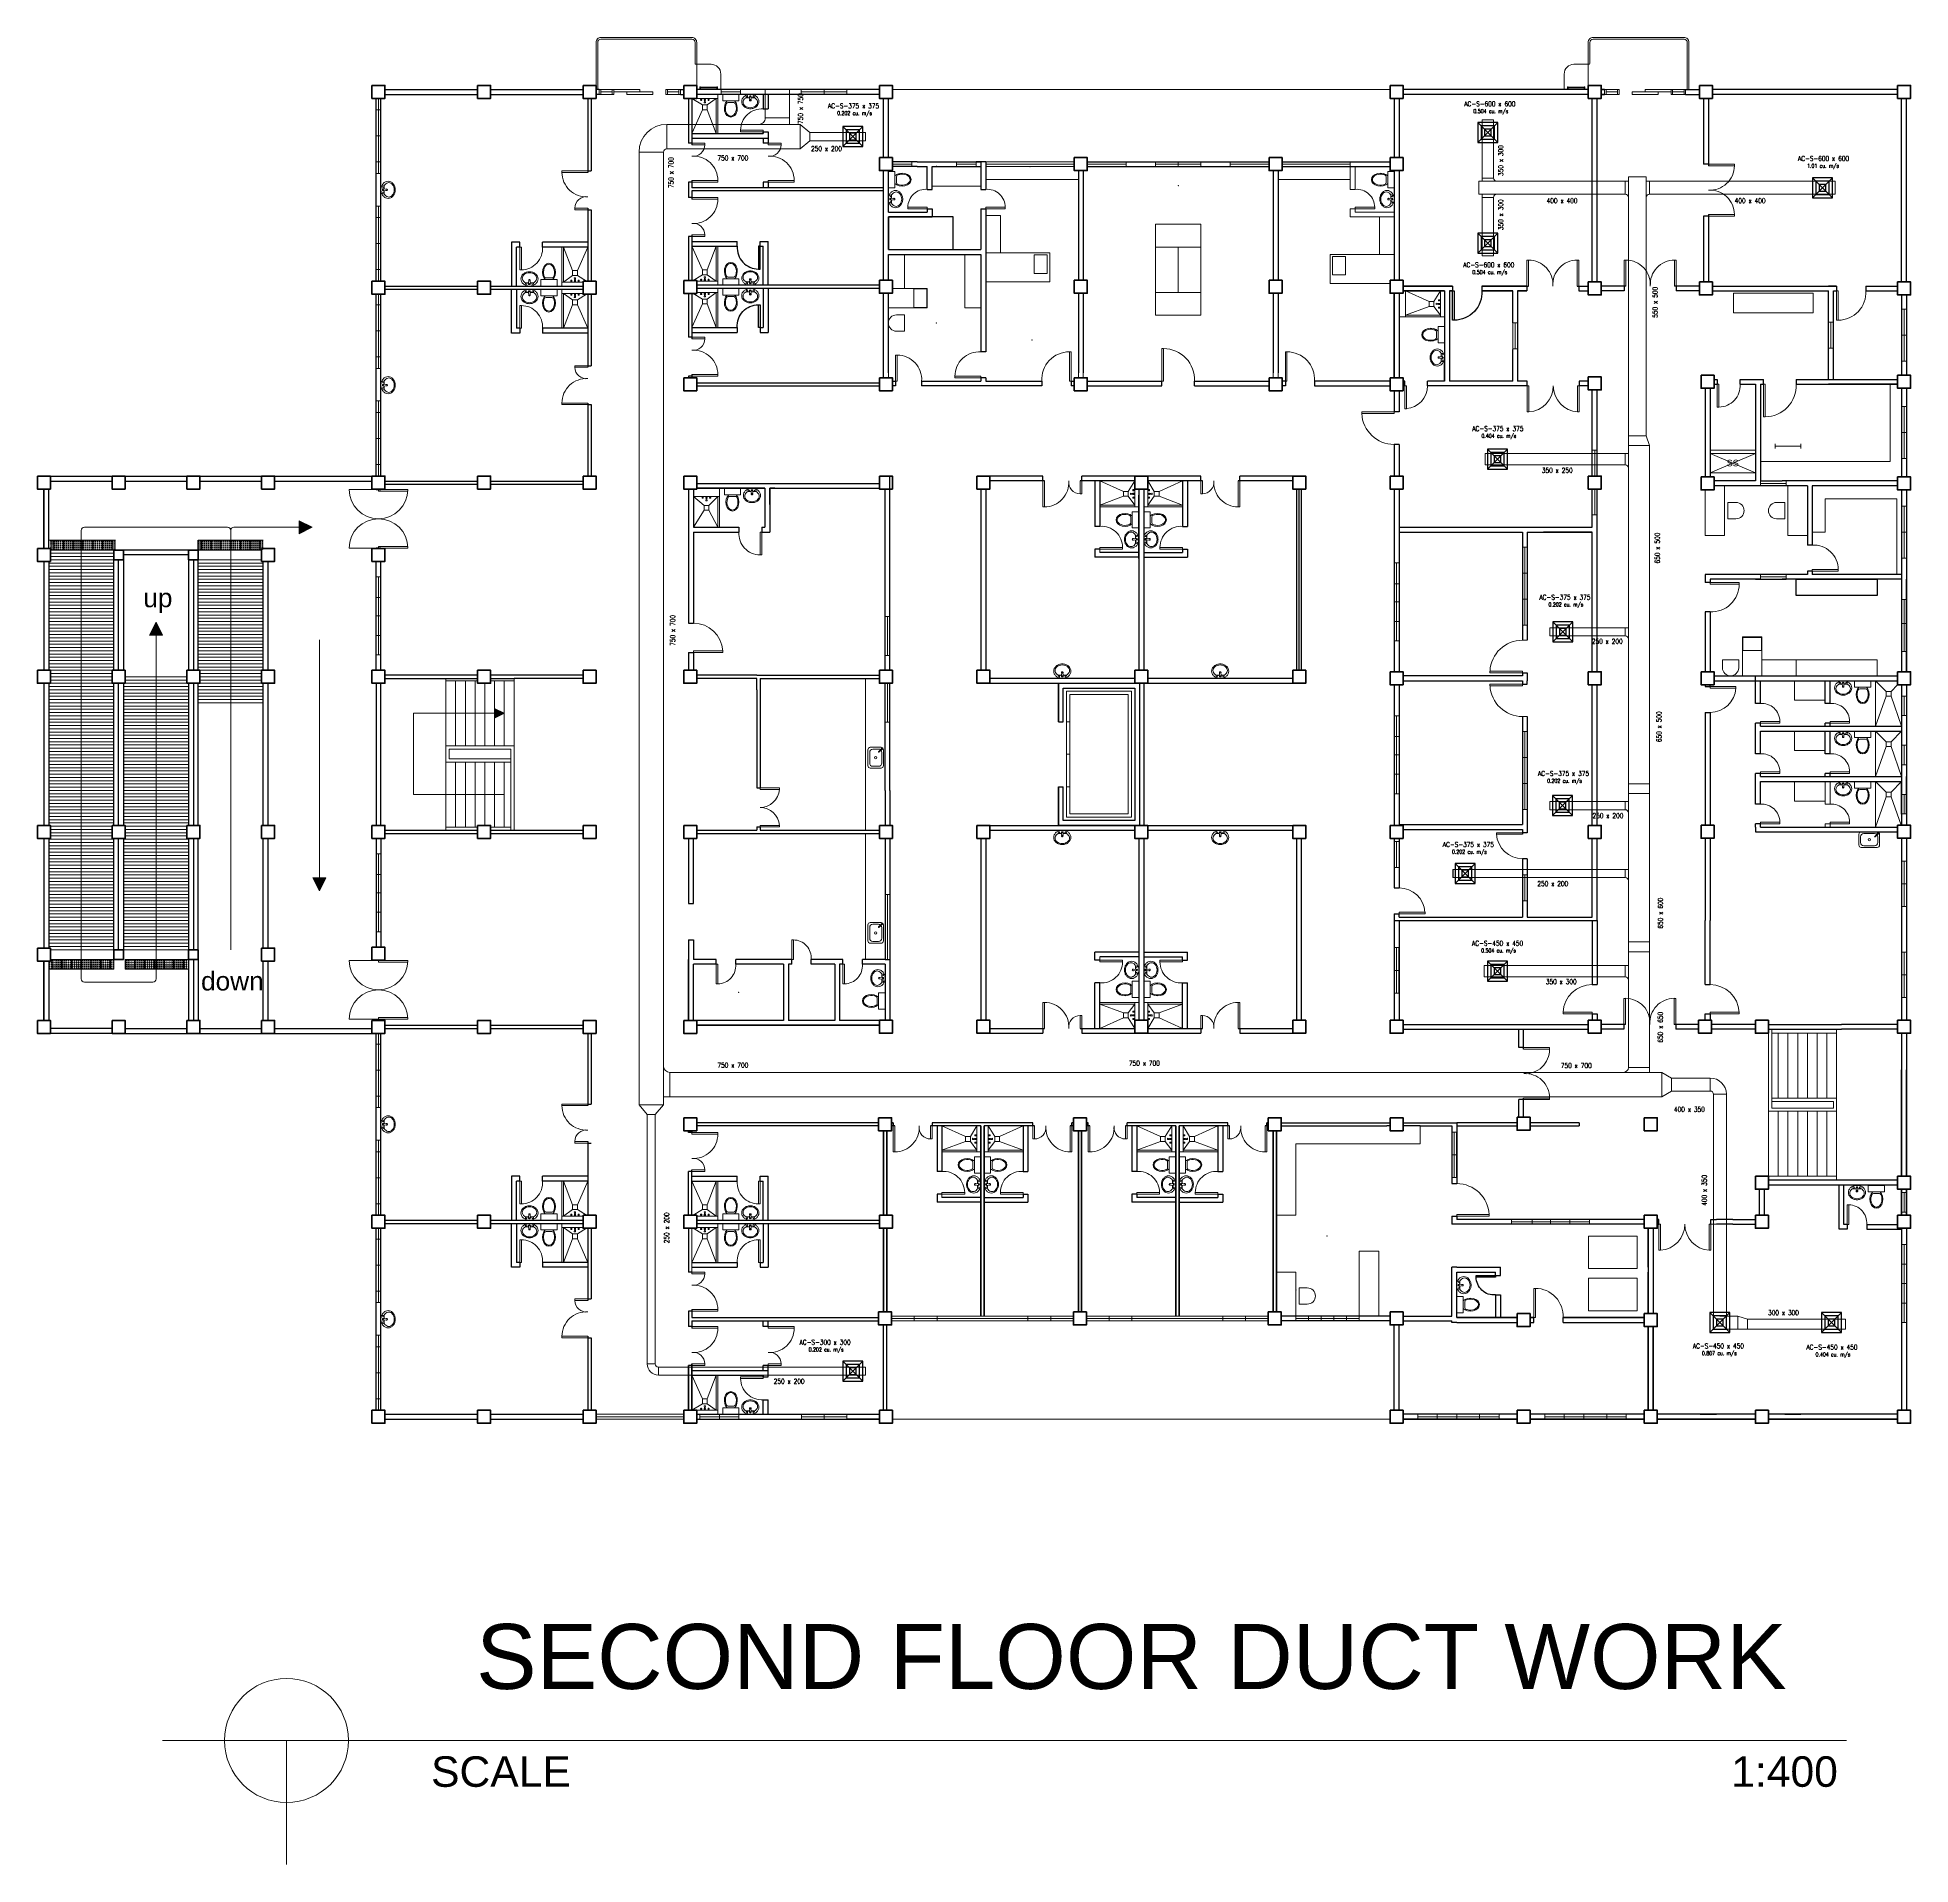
# Model space of a CAD drawing. Header units: millimetres. Extents: x 3 to 421, y 1 to 233.
# Drawn here: x 3.4 to 61.1, y 93.7 to 149.9 of the extents above; entities that cross this region are included whole.
import ezdxf

# ---------------------------------------------------------------- set-up
doc = ezdxf.new("R2010")
doc.units = ezdxf.units.MM
doc.header["$MEASUREMENT"] = 0
doc.layers.add('ahu line', color=150, linetype='Continuous', lineweight=20)
for name, color, linetype in [('diffuser', 7, 'Continuous'), ('ducting label', 7, 'Continuous'), ('Legends', 7, 'Continuous')]:
    doc.layers.add(name, color=color, linetype=linetype)
doc.styles.add('Arch-Dim', font='simplex.shx', dxfattribs={"width": 0.75})
doc.styles.get("Standard").update_dxf_attribs({"font": 'arial.ttf'})
doc.styles.add('SWISSLT175', font='swissl.ttf', dxfattribs={"height": 0.175})

# ---------------------------------------------------------------- blocks, each defined once
blk = doc.blocks.new('dr 900')
at = {"ltscale": 0.03}
blk.add_lwpolyline([(0, 0), (0.05, 0), (0.05, 0.9), (0, 0.9)], close=True, dxfattribs=at)
blk.add_arc((0.05, 0.049), 0.851, 356.72685, 90, dxfattribs=at)
blk = doc.blocks.new('door-.60m')
at = {"ltscale": 0.03}
blk.add_lwpolyline([(0, 0), (0.05, 0), (0.05, 0.6), (0, 0.6)], close=True, dxfattribs=at)
blk.add_arc((0.05, 0.048), 0.552, 355.02089, 90, dxfattribs=at)
blk = doc.blocks.new('dr 700')
at = {"ltscale": 0.03}
blk.add_lwpolyline([(0, 0), (0.05, 0), (0.05, 0.7), (0, 0.7)], close=True, dxfattribs=at)
blk.add_arc((0.05, 0.048), 0.652, 355.75781, 90, dxfattribs=at)
blk = doc.blocks.new('AC-S-12')
at = {"layer": 'diffuser', "color": 30}
for p, q in [((-0.15, 0.15), (0.15, -0.15)), ((0.15, 0.15), (-0.15, -0.15)), ((-0.15, 0.15), (-0.15, -0.15)), ((0.15, 0.15), (-0.15, 0.15)), ((-0.1, 0.1), (-0.1, -0.1)), ((0.1, 0.1), (-0.1, 0.1)), ((-0.05, 0.05), (-0.05, -0.05)), ((0.05, 0.05), (-0.05, 0.05)), ((0.05, -0.05), (0.05, 0.05)), ((0.1, -0.1), (0.1, 0.1)), ((0.15, -0.15), (0.15, 0.15)), ((-0.15, -0.15), (0.15, -0.15)), ((-0.1, -0.1), (0.1, -0.1)), ((-0.05, -0.05), (0.05, -0.05))]:
    blk.add_line(p, q, dxfattribs=at)
for points in [[(-0.358, 0.358, 0, 0.0447, 0), (-0.295, 0.295, 0, 0, 0), (-0.15, 0.15, 0, 0, 0)], [(0.358, 0.358, 0, 0.0447, 0), (0.295, 0.295, 0, 0, 0), (0.15, 0.15, 0, 0, 0)], [(-0.358, -0.358, 0, 0.0447, 0), (-0.295, -0.295, 0, 0, 0), (-0.15, -0.15, 0, 0, 0)], [(0.358, -0.358, 0, 0.0447, 0), (0.295, -0.295, 0, 0, 0), (0.15, -0.15, 0, 0, 0)]]:
    blk.add_lwpolyline(points, format="xyseb", dxfattribs=at)
blk = doc.blocks.new('fcu')
at = {"layer": 'diffuser', "xscale": 2.052644456280903, "yscale": 2.052644456280903, "zscale": 2.052644456280903}
blk.add_blockref('AC-S-12', (0, 0), dxfattribs=at)

msp = doc.modelspace()

# ---------------------------------------------------------------- linework, layer by layer
at = {"color": 8, "lineweight": 9}
for p, q in [((24.16, 149.062), (23.69, 149.062)), ((50.73, 149.063), (51.2, 149.063)), ((51.17, 148.89), (51.17, 148.415)), ((23.72, 148.287), (24.52, 148.287)), ((23.84, 148.367), (23.82, 148.367)), ((23.82, 148.367), (23.82, 148.287)), ((23.84, 148.287), (23.84, 148.367)), ((24.09, 148.357), (23.84, 148.357)), ((24.09, 148.337), (23.84, 148.337)), ((24.09, 148.357), (24.34, 148.357)), ((24.09, 148.337), (24.34, 148.337)), ((24.34, 148.287), (24.34, 148.367)), ((24.34, 148.367), (24.36, 148.367)), ((24.36, 148.367), (24.36, 148.287)), ((24.46, 148.287), (24.46, 148.762)), ((24.47, 148.137), (24.47, 148.287)), ((25.07, 148.287), (24.47, 148.287)), ((25.07, 148.137), (25.07, 148.287)), ((26.939, 148.287), (26.939, 148.137)), ((27.639, 148.287), (27.639, 148.137)), ((28.339, 148.137), (28.339, 148.287)), ((45.07, 148.288), (29.745, 148.288)), ((50.43, 148.288), (50.43, 148.763)), ((50.55, 148.366), (50.53, 148.366)), ((50.53, 148.366), (50.53, 148.286)), ((50.55, 148.286), (50.55, 148.366)), ((50.8, 148.356), (50.55, 148.356)), ((50.8, 148.336), (50.55, 148.336)), ((50.8, 148.356), (51.05, 148.356)), ((50.8, 148.336), (51.05, 148.336)), ((51.05, 148.286), (51.05, 148.366)), ((51.05, 148.366), (51.07, 148.366)), ((51.07, 148.366), (51.07, 148.286)), ((13.845, 145.7), (13.845, 148.012)), ((13.845, 146.856), (13.845, 147.656)), ((13.845, 147.656), (13.995, 147.656)), ((13.92, 148.012), (13.92, 145.7)), ((13.995, 147.656), (13.995, 146.056)), ((23.72, 148.012), (24.37, 148.012)), ((23.814, 148.137), (24.414, 148.137)), ((23.839, 148.012), (23.873, 148.012)), ((23.839, 148.011), (23.839, 148.012)), ((23.839, 148.011), (23.873, 148.011)), ((23.839, 148.011), (23.843, 148.005)), ((23.84, 147.979), (23.842, 147.983)), ((23.84, 147.957), (23.84, 147.979)), ((23.84, 147.957), (23.873, 147.957)), ((23.843, 147.955), (23.84, 147.957)), ((23.842, 147.991), (23.843, 147.993)), ((23.842, 147.991), (23.87, 147.991)), ((23.842, 147.985), (23.842, 147.991)), ((23.843, 148.005), (23.87, 148.005)), ((23.843, 147.993), (23.87, 147.993)), ((23.843, 147.979), (23.85, 147.979)), ((23.843, 147.966), (23.843, 147.978)), ((23.843, 147.955), (23.869, 147.955)), ((23.843, 147.953), (23.843, 147.955)), ((23.843, 147.953), (23.869, 147.953)), ((23.845, 148.005), (23.845, 147.993)), ((23.85, 147.966), (23.85, 147.978)), ((23.869, 147.979), (23.862, 147.979)), ((23.862, 147.966), (23.862, 147.978)), ((23.868, 148.005), (23.868, 147.993)), ((23.869, 147.966), (23.869, 147.978)), ((23.869, 147.955), (23.873, 147.957)), ((23.869, 147.953), (23.869, 147.955)), ((23.873, 148.011), (23.87, 148.005)), ((23.87, 147.991), (23.87, 147.993)), ((23.87, 147.985), (23.87, 147.991)), ((23.873, 147.979), (23.871, 147.983)), ((23.873, 148.011), (23.873, 148.012)), ((23.873, 147.957), (23.873, 147.979)), ((23.952, 148.006), (23.941, 148.012)), ((23.941, 148.012), (23.999, 148.012)), ((23.958, 147.927), (23.949, 147.885)), ((23.989, 147.88), (23.951, 147.88)), ((23.987, 148.006), (23.952, 148.006)), ((23.952, 147.997), (23.952, 148.006)), ((23.952, 148.006), (23.987, 148.006)), ((23.987, 147.997), (23.952, 147.997)), ((23.953, 147.979), (23.955, 147.983)), ((23.953, 147.957), (23.953, 147.979)), ((23.953, 147.957), (23.962, 147.957)), ((23.957, 147.955), (23.953, 147.957)), ((23.956, 147.991), (23.957, 147.993)), ((23.956, 147.991), (23.962, 147.991)), ((23.956, 147.985), (23.956, 147.991)), ((23.957, 147.993), (23.962, 147.993)), ((23.957, 147.979), (23.962, 147.979)), ((23.957, 147.966), (23.957, 147.978)), ((23.957, 147.955), (23.962, 147.955)), ((23.957, 147.953), (23.957, 147.955)), ((23.957, 147.953), (23.962, 147.953)), ((23.958, 147.934), (23.958, 147.927)), ((23.982, 147.934), (23.958, 147.934)), ((23.958, 147.927), (23.982, 147.927)), ((23.958, 147.927), (23.982, 147.927)), ((23.959, 147.997), (23.959, 147.993)), ((23.962, 147.934), (23.962, 147.997)), ((23.962, 147.997), (23.977, 147.997)), ((23.977, 147.997), (23.977, 147.934)), ((23.977, 147.993), (23.983, 147.993)), ((23.977, 147.991), (23.984, 147.991)), ((23.983, 147.979), (23.977, 147.979)), ((23.977, 147.957), (23.987, 147.957)), ((23.977, 147.955), (23.983, 147.955)), ((23.977, 147.953), (23.983, 147.953)), ((23.981, 147.997), (23.981, 147.993)), ((23.982, 147.927), (23.982, 147.934)), ((23.982, 147.927), (23.991, 147.885)), ((23.984, 147.991), (23.983, 147.993)), ((23.983, 147.966), (23.983, 147.978)), ((23.983, 147.955), (23.987, 147.957)), ((23.983, 147.953), (23.983, 147.955)), ((23.984, 147.985), (23.984, 147.991)), ((23.987, 147.979), (23.984, 147.983)), ((23.999, 148.012), (23.987, 148.006)), ((23.987, 148.006), (23.987, 147.997)), ((23.987, 147.957), (23.987, 147.979)), ((24.066, 148.011), (24.066, 148.012)), ((24.066, 148.012), (24.101, 148.012)), ((24.066, 148.011), (24.07, 148.005)), ((24.066, 148.011), (24.101, 148.011)), ((24.067, 147.979), (24.069, 147.983)), ((24.067, 147.957), (24.067, 147.979)), ((24.07, 147.955), (24.067, 147.957)), ((24.067, 147.957), (24.1, 147.957)), ((24.07, 148.005), (24.097, 148.005)), ((24.07, 147.993), (24.097, 147.993)), ((24.07, 147.991), (24.07, 147.993)), ((24.07, 147.985), (24.07, 147.991)), ((24.07, 147.991), (24.098, 147.991)), ((24.07, 147.979), (24.078, 147.979)), ((24.07, 147.966), (24.07, 147.978)), ((24.07, 147.953), (24.07, 147.955)), ((24.07, 147.955), (24.097, 147.955)), ((24.07, 147.953), (24.097, 147.953)), ((24.072, 148.005), (24.072, 147.993)), ((24.077, 147.966), (24.077, 147.978)), ((24.097, 147.979), (24.089, 147.979)), ((24.09, 147.966), (24.09, 147.978)), ((24.095, 148.005), (24.095, 147.993)), ((24.101, 148.011), (24.097, 148.005)), ((24.098, 147.991), (24.097, 147.993)), ((24.097, 147.966), (24.097, 147.978)), ((24.097, 147.955), (24.1, 147.957)), ((24.097, 147.953), (24.097, 147.955)), ((24.098, 147.985), (24.098, 147.991)), ((24.1, 147.979), (24.098, 147.983)), ((24.1, 147.957), (24.1, 147.979)), ((24.101, 148.011), (24.101, 148.012)), ((24.414, 148.137), (25.014, 148.137)), ((25.07, 148.212), (24.47, 148.212)), ((24.52, 148.137), (24.52, 147.937)), ((25.02, 148.137), (24.52, 148.137)), ((24.52, 147.937), (25.02, 147.937)), ((24.679, 147.887), (24.86, 147.887)), ((25.02, 147.937), (25.02, 148.137)), ((25.346, 148.035), (25.243, 148.035)), ((25.355, 147.939), (25.342, 148.061)), ((25.384, 147.939), (25.398, 148.061)), ((28.339, 148.212), (26.939, 148.212)), ((13.845, 146.856), (13.995, 146.856)), ((13.995, 146.056), (13.845, 146.056)), ((29.745, 146.063), (29.745, 146.063)), ((29.745, 146.063), (30.345, 146.063)), ((30.345, 145.988), (29.745, 145.99)), ((30.345, 146.063), (30.345, 145.913)), ((31.72, 145.913), (31.72, 146.063)), ((31.72, 145.988), (32.32, 145.988)), ((32.32, 146.063), (32.32, 145.913)), ((33.382, 146.063), (32.62, 146.063)), ((35.345, 145.99), (32.62, 145.99)), ((34.582, 146.063), (33.382, 146.063)), ((34.582, 146.063), (35.345, 146.063)), ((35.745, 146.063), (35.745, 146.063)), ((36.945, 145.988), (35.745, 145.99)), ((36.945, 146.063), (36.945, 145.913)), ((37.845, 145.913), (37.845, 146.063)), ((39.245, 145.988), (37.845, 145.988)), ((38.545, 146.063), (38.545, 145.913)), ((38.545, 146.063), (39.245, 146.063)), ((39.245, 146.063), (39.245, 145.913)), ((40.145, 146.063), (40.145, 145.913)), ((40.145, 145.988), (41.345, 145.988)), ((41.745, 146.063), (41.745, 146.063)), ((43.845, 145.988), (41.745, 145.99)), ((43.845, 145.913), (43.845, 146.063)), ((13.845, 145.2), (13.845, 145.7)), ((13.845, 145.7), (13.995, 145.7)), ((29.47, 145.263), (29.47, 145.79)), ((29.82, 145.763), (29.62, 145.763)), ((29.62, 145.763), (29.62, 145.263)), ((29.82, 145.263), (29.82, 145.763)), ((29.87, 145.423), (29.87, 145.604)), ((32.32, 145.913), (31.72, 145.913)), ((33.382, 145.913), (32.62, 145.913)), ((34.582, 145.913), (33.382, 145.913)), ((34.582, 145.913), (35.345, 145.913)), ((38.545, 145.913), (37.845, 145.913)), ((43.845, 145.913), (43.995, 145.913)), ((44.945, 145.423), (44.945, 145.604)), ((44.995, 145.763), (45.195, 145.763)), ((44.995, 145.263), (44.995, 145.763)), ((45.195, 145.79), (45.195, 144.513)), ((45.195, 145.763), (45.195, 145.263)), ((13.845, 145.2), (13.845, 144.7)), ((14.193, 145.214), (14.071, 145.228)), ((14.193, 145.185), (14.071, 145.172)), ((29.62, 145.263), (29.82, 145.263)), ((29.818, 144.928), (29.696, 144.941)), ((29.818, 144.899), (29.696, 144.885)), ((32.47, 145.313), (30.97, 145.313)), ((45.195, 145.263), (44.995, 145.263)), ((44.997, 144.928), (45.119, 144.941)), ((44.997, 144.899), (45.119, 144.885)), ((13.845, 144.7), (13.995, 144.7)), ((13.845, 142.387), (13.845, 144.7)), ((13.845, 143.543), (13.845, 144.343)), ((13.845, 144.343), (13.995, 144.343)), ((13.92, 144.7), (13.92, 142.387)), ((13.995, 144.343), (13.995, 142.743)), ((13.845, 143.543), (13.995, 143.543)), ((13.995, 142.743), (13.845, 142.743)), ((19.26, 142.487), (19.079, 142.487)), ((19.958, 142.448), (19.949, 142.49)), ((19.951, 142.494), (19.989, 142.494)), ((19.982, 142.448), (19.991, 142.49)), ((23.958, 142.473), (23.949, 142.515)), ((23.989, 142.519), (23.951, 142.519)), ((23.958, 142.465), (23.958, 142.473)), ((23.958, 142.473), (23.982, 142.473)), ((23.958, 142.473), (23.982, 142.473)), ((23.982, 142.465), (23.958, 142.465)), ((23.962, 142.465), (23.962, 142.403)), ((23.977, 142.403), (23.977, 142.465)), ((23.982, 142.473), (23.991, 142.515)), ((23.982, 142.473), (23.982, 142.465)), ((24.52, 142.262), (24.52, 142.462)), ((24.52, 142.462), (25.02, 142.462)), ((24.679, 142.512), (24.86, 142.512)), ((25.02, 142.462), (25.02, 142.262)), ((25.355, 142.46), (25.342, 142.338)), ((25.384, 142.46), (25.398, 142.338)), ((13.845, 142.387), (13.995, 142.387)), ((13.845, 139.7), (13.845, 141.987)), ((13.92, 141.987), (13.92, 139.7)), ((18.17, 142.237), (20.12, 142.237)), ((18.17, 142.137), (20.12, 142.137)), ((18.555, 142.435), (18.542, 142.313)), ((18.555, 141.939), (18.542, 142.061)), ((18.584, 142.435), (18.598, 142.313)), ((18.584, 141.939), (18.598, 142.061)), ((18.594, 142.339), (18.696, 142.339)), ((18.92, 142.437), (18.92, 142.237)), ((19.42, 142.437), (18.92, 142.437)), ((18.92, 142.237), (19.42, 142.237)), ((18.92, 141.937), (18.92, 142.137)), ((18.92, 142.137), (19.42, 142.137)), ((19.42, 141.937), (18.92, 141.937)), ((19.26, 141.887), (19.079, 141.887)), ((19.42, 142.237), (19.42, 142.437)), ((19.42, 142.137), (19.42, 141.937)), ((20.22, 142.362), (19.57, 142.362)), ((20.22, 142.012), (19.57, 142.012)), ((19.839, 142.363), (19.843, 142.37)), ((19.839, 142.363), (19.839, 142.362)), ((19.873, 142.363), (19.839, 142.363)), ((19.873, 142.362), (19.839, 142.362)), ((19.839, 142.011), (19.839, 142.012)), ((19.873, 142.012), (19.839, 142.012)), ((19.839, 142.011), (19.843, 142.005)), ((19.873, 142.011), (19.839, 142.011)), ((19.843, 142.419), (19.84, 142.418)), ((19.84, 142.418), (19.84, 142.396)), ((19.873, 142.418), (19.84, 142.418)), ((19.84, 142.396), (19.842, 142.391)), ((19.84, 141.979), (19.842, 141.983)), ((19.84, 141.957), (19.84, 141.979)), ((19.843, 141.955), (19.84, 141.957)), ((19.873, 141.957), (19.84, 141.957)), ((19.842, 142.39), (19.842, 142.384)), ((19.87, 142.384), (19.842, 142.384)), ((19.842, 142.384), (19.843, 142.382)), ((19.842, 141.991), (19.843, 141.993)), ((19.842, 141.985), (19.842, 141.991)), ((19.87, 141.991), (19.842, 141.991)), ((19.843, 142.421), (19.843, 142.419)), ((19.869, 142.421), (19.843, 142.421)), ((19.869, 142.419), (19.843, 142.419)), ((19.843, 142.409), (19.843, 142.397)), ((19.843, 142.396), (19.85, 142.396)), ((19.87, 142.382), (19.843, 142.382)), ((19.87, 142.37), (19.843, 142.37)), ((19.87, 142.005), (19.843, 142.005)), ((19.87, 141.993), (19.843, 141.993)), ((19.843, 141.979), (19.85, 141.979)), ((19.843, 141.966), (19.843, 141.978)), ((19.843, 141.953), (19.843, 141.955)), ((19.869, 141.955), (19.843, 141.955)), ((19.869, 141.953), (19.843, 141.953)), ((19.845, 142.37), (19.845, 142.382)), ((19.845, 142.005), (19.845, 141.993)), ((19.85, 142.409), (19.85, 142.397)), ((19.85, 141.966), (19.85, 141.978)), ((19.862, 142.409), (19.862, 142.397)), ((19.869, 142.396), (19.862, 142.396)), ((19.869, 141.979), (19.862, 141.979)), ((19.862, 141.966), (19.862, 141.978)), ((19.868, 142.37), (19.868, 142.382)), ((19.868, 142.005), (19.868, 141.993)), ((19.869, 142.421), (19.869, 142.419)), ((19.869, 142.419), (19.873, 142.418)), ((19.869, 142.409), (19.869, 142.397)), ((19.869, 141.966), (19.869, 141.978)), ((19.869, 141.955), (19.873, 141.957)), ((19.869, 141.953), (19.869, 141.955)), ((19.87, 142.39), (19.87, 142.384)), ((19.87, 142.384), (19.87, 142.382)), ((19.873, 142.363), (19.87, 142.37)), ((19.873, 142.011), (19.87, 142.005)), ((19.87, 141.991), (19.87, 141.993)), ((19.87, 141.985), (19.87, 141.991)), ((19.873, 142.396), (19.871, 142.391)), ((19.873, 141.979), (19.871, 141.983)), ((19.873, 142.418), (19.873, 142.396)), ((19.873, 142.363), (19.873, 142.362)), ((19.873, 142.011), (19.873, 142.012)), ((19.873, 141.957), (19.873, 141.979)), ((19.941, 142.362), (19.952, 142.368)), ((19.999, 142.362), (19.941, 142.362)), ((19.941, 142.012), (19.952, 142.006)), ((19.999, 142.012), (19.941, 142.012)), ((19.958, 141.927), (19.949, 141.885)), ((19.952, 142.378), (19.987, 142.378)), ((19.952, 142.368), (19.952, 142.378)), ((19.952, 142.368), (19.987, 142.368)), ((19.987, 142.368), (19.952, 142.368)), ((19.952, 142.006), (19.987, 142.006)), ((19.987, 142.006), (19.952, 142.006)), ((19.952, 142.006), (19.952, 141.997)), ((19.952, 141.997), (19.987, 141.997)), ((19.957, 142.419), (19.953, 142.418)), ((19.962, 142.418), (19.953, 142.418)), ((19.953, 142.418), (19.953, 142.396)), ((19.953, 142.396), (19.955, 142.391)), ((19.953, 141.979), (19.955, 141.983)), ((19.953, 141.957), (19.953, 141.979)), ((19.962, 141.957), (19.953, 141.957)), ((19.957, 141.955), (19.953, 141.957)), ((19.956, 142.39), (19.956, 142.384)), ((19.962, 142.384), (19.956, 142.384)), ((19.956, 142.384), (19.957, 142.382)), ((19.956, 141.991), (19.957, 141.993)), ((19.962, 141.991), (19.956, 141.991)), ((19.956, 141.985), (19.956, 141.991)), ((19.962, 142.421), (19.957, 142.421)), ((19.957, 142.421), (19.957, 142.419)), ((19.962, 142.419), (19.957, 142.419)), ((19.957, 142.409), (19.957, 142.397)), ((19.957, 142.396), (19.962, 142.396)), ((19.962, 142.382), (19.957, 142.382)), ((19.962, 141.993), (19.957, 141.993)), ((19.957, 141.979), (19.962, 141.979)), ((19.957, 141.966), (19.957, 141.978)), ((19.962, 141.955), (19.957, 141.955)), ((19.957, 141.953), (19.957, 141.955)), ((19.962, 141.953), (19.957, 141.953)), ((19.982, 142.448), (19.958, 142.448)), ((19.958, 142.448), (19.958, 142.44)), ((19.982, 142.448), (19.958, 142.448)), ((19.958, 142.44), (19.982, 142.44)), ((19.958, 141.927), (19.958, 141.934)), ((19.958, 141.934), (19.982, 141.934)), ((19.982, 141.927), (19.958, 141.927)), ((19.982, 141.927), (19.958, 141.927)), ((19.959, 142.378), (19.959, 142.382)), ((19.959, 141.997), (19.959, 141.993)), ((19.962, 142.378), (19.962, 142.44)), ((19.977, 142.378), (19.962, 142.378)), ((19.962, 141.997), (19.962, 141.934)), ((19.977, 141.997), (19.962, 141.997)), ((19.977, 142.44), (19.977, 142.378)), ((19.983, 142.421), (19.977, 142.421)), ((19.983, 142.419), (19.977, 142.419)), ((19.987, 142.418), (19.977, 142.418)), ((19.983, 142.396), (19.977, 142.396)), ((19.984, 142.384), (19.977, 142.384)), ((19.983, 142.382), (19.977, 142.382)), ((19.977, 141.934), (19.977, 141.997)), ((19.983, 141.993), (19.977, 141.993)), ((19.984, 141.991), (19.977, 141.991)), ((19.983, 141.979), (19.977, 141.979)), ((19.987, 141.957), (19.977, 141.957)), ((19.983, 141.955), (19.977, 141.955)), ((19.983, 141.953), (19.977, 141.953)), ((19.981, 142.378), (19.981, 142.382)), ((19.981, 141.997), (19.981, 141.993)), ((19.982, 142.44), (19.982, 142.448)), ((19.982, 141.934), (19.982, 141.927)), ((19.982, 141.927), (19.991, 141.885)), ((19.983, 142.421), (19.983, 142.419)), ((19.983, 142.419), (19.987, 142.418)), ((19.983, 142.409), (19.983, 142.397)), ((19.984, 142.384), (19.983, 142.382)), ((19.984, 141.991), (19.983, 141.993)), ((19.983, 141.966), (19.983, 141.978)), ((19.983, 141.955), (19.987, 141.957)), ((19.983, 141.953), (19.983, 141.955)), ((19.987, 142.396), (19.984, 142.391)), ((19.984, 142.39), (19.984, 142.384)), ((19.984, 141.985), (19.984, 141.991)), ((19.987, 141.979), (19.984, 141.983)), ((19.987, 142.418), (19.987, 142.396)), ((19.987, 142.378), (19.987, 142.368)), ((19.987, 142.368), (19.999, 142.362)), ((19.987, 142.006), (19.999, 142.012)), ((19.987, 141.997), (19.987, 142.006)), ((19.987, 141.957), (19.987, 141.979)), ((20.066, 142.363), (20.07, 142.37)), ((20.101, 142.363), (20.066, 142.363)), ((20.066, 142.363), (20.066, 142.362)), ((20.101, 142.362), (20.066, 142.362)), ((20.101, 142.012), (20.066, 142.012)), ((20.066, 142.011), (20.066, 142.012)), ((20.101, 142.011), (20.066, 142.011)), ((20.066, 142.011), (20.07, 142.005)), ((20.07, 142.419), (20.067, 142.418)), ((20.1, 142.418), (20.067, 142.418)), ((20.067, 142.418), (20.067, 142.396)), ((20.067, 142.396), (20.069, 142.391)), ((20.067, 141.979), (20.069, 141.983)), ((20.067, 141.957), (20.067, 141.979)), ((20.1, 141.957), (20.067, 141.957)), ((20.07, 141.955), (20.067, 141.957)), ((20.097, 142.421), (20.07, 142.421)), ((20.07, 142.421), (20.07, 142.419)), ((20.097, 142.419), (20.07, 142.419)), ((20.07, 142.409), (20.07, 142.397)), ((20.07, 142.396), (20.078, 142.396)), ((20.07, 142.39), (20.07, 142.384)), ((20.07, 142.384), (20.07, 142.382)), ((20.098, 142.384), (20.07, 142.384)), ((20.097, 142.382), (20.07, 142.382)), ((20.097, 142.37), (20.07, 142.37)), ((20.097, 142.005), (20.07, 142.005)), ((20.07, 141.991), (20.07, 141.993)), ((20.097, 141.993), (20.07, 141.993)), ((20.098, 141.991), (20.07, 141.991)), ((20.07, 141.985), (20.07, 141.991)), ((20.07, 141.979), (20.078, 141.979)), ((20.07, 141.966), (20.07, 141.978)), ((20.097, 141.955), (20.07, 141.955)), ((20.07, 141.953), (20.07, 141.955)), ((20.097, 141.953), (20.07, 141.953)), ((20.072, 142.37), (20.072, 142.382)), ((20.072, 142.005), (20.072, 141.993)), ((20.077, 142.409), (20.077, 142.397)), ((20.077, 141.966), (20.077, 141.978)), ((20.097, 142.396), (20.089, 142.396)), ((20.097, 141.979), (20.089, 141.979)), ((20.09, 142.409), (20.09, 142.397)), ((20.09, 141.966), (20.09, 141.978)), ((20.095, 142.37), (20.095, 142.382)), ((20.095, 142.005), (20.095, 141.993)), ((20.097, 142.421), (20.097, 142.419)), ((20.097, 142.419), (20.1, 142.418)), ((20.097, 142.409), (20.097, 142.397)), ((20.098, 142.384), (20.097, 142.382)), ((20.101, 142.363), (20.097, 142.37)), ((20.101, 142.011), (20.097, 142.005)), ((20.098, 141.991), (20.097, 141.993)), ((20.097, 141.966), (20.097, 141.978)), ((20.097, 141.955), (20.1, 141.957)), ((20.097, 141.953), (20.097, 141.955)), ((20.1, 142.396), (20.098, 142.391)), ((20.098, 142.39), (20.098, 142.384)), ((20.098, 141.985), (20.098, 141.991)), ((20.1, 141.979), (20.098, 141.983)), ((20.1, 142.418), (20.1, 142.396)), ((20.1, 141.957), (20.1, 141.979)), ((20.101, 142.363), (20.101, 142.362)), ((20.101, 142.011), (20.101, 142.012)), ((23.72, 142.387), (24.37, 142.387)), ((23.72, 142.037), (24.37, 142.037)), ((23.839, 142.388), (23.843, 142.395)), ((23.839, 142.388), (23.873, 142.388)), ((23.839, 142.388), (23.839, 142.387)), ((23.839, 142.387), (23.873, 142.387)), ((23.839, 142.037), (23.873, 142.037)), ((23.839, 142.036), (23.839, 142.037)), ((23.839, 142.036), (23.873, 142.036)), ((23.839, 142.036), (23.843, 142.03)), ((23.843, 142.444), (23.84, 142.443)), ((23.84, 142.443), (23.873, 142.443)), ((23.84, 142.443), (23.84, 142.421)), ((23.84, 142.421), (23.842, 142.416)), ((23.84, 142.004), (23.842, 142.008)), ((23.84, 141.982), (23.84, 142.004)), ((23.84, 141.982), (23.873, 141.982)), ((23.843, 141.98), (23.84, 141.982)), ((23.842, 142.415), (23.842, 142.409)), ((23.842, 142.409), (23.843, 142.407)), ((23.842, 142.409), (23.87, 142.409)), ((23.842, 142.016), (23.843, 142.018)), ((23.842, 142.016), (23.87, 142.016)), ((23.842, 142.01), (23.842, 142.016)), ((23.843, 142.446), (23.869, 142.446)), ((23.843, 142.446), (23.843, 142.444)), ((23.843, 142.444), (23.869, 142.444)), ((23.843, 142.434), (23.843, 142.422)), ((23.843, 142.421), (23.85, 142.421)), ((23.843, 142.407), (23.87, 142.407)), ((23.843, 142.395), (23.87, 142.395)), ((23.843, 142.03), (23.87, 142.03)), ((23.843, 142.018), (23.87, 142.018)), ((23.843, 142.004), (23.85, 142.004)), ((23.843, 141.991), (23.843, 142.003)), ((23.843, 141.98), (23.869, 141.98)), ((23.843, 141.978), (23.843, 141.98)), ((23.843, 141.978), (23.869, 141.978)), ((23.845, 142.395), (23.845, 142.407)), ((23.845, 142.03), (23.845, 142.018)), ((23.85, 142.434), (23.85, 142.422)), ((23.85, 141.991), (23.85, 142.003)), ((23.862, 142.434), (23.862, 142.422)), ((23.869, 142.421), (23.862, 142.421)), ((23.869, 142.004), (23.862, 142.004)), ((23.862, 141.991), (23.862, 142.003)), ((23.868, 142.395), (23.868, 142.407)), ((23.868, 142.03), (23.868, 142.018)), ((23.869, 142.446), (23.869, 142.444)), ((23.869, 142.444), (23.873, 142.443)), ((23.869, 142.434), (23.869, 142.422)), ((23.869, 141.991), (23.869, 142.003)), ((23.869, 141.98), (23.873, 141.982)), ((23.869, 141.978), (23.869, 141.98)), ((23.87, 142.415), (23.87, 142.409)), ((23.87, 142.409), (23.87, 142.407)), ((23.873, 142.388), (23.87, 142.395)), ((23.873, 142.036), (23.87, 142.03)), ((23.87, 142.016), (23.87, 142.018)), ((23.87, 142.01), (23.87, 142.016)), ((23.873, 142.421), (23.871, 142.416)), ((23.873, 142.004), (23.871, 142.008)), ((23.873, 142.443), (23.873, 142.421)), ((23.873, 142.388), (23.873, 142.387)), ((23.873, 142.036), (23.873, 142.037)), ((23.873, 141.982), (23.873, 142.004)), ((23.952, 142.393), (23.941, 142.387)), ((23.941, 142.387), (23.999, 142.387)), ((23.952, 142.031), (23.941, 142.037)), ((23.941, 142.037), (23.999, 142.037)), ((23.958, 141.952), (23.949, 141.91)), ((23.989, 141.905), (23.951, 141.905)), ((23.987, 142.403), (23.952, 142.403)), ((23.952, 142.403), (23.952, 142.393)), ((23.987, 142.393), (23.952, 142.393)), ((23.952, 142.393), (23.987, 142.393)), ((23.987, 142.031), (23.952, 142.031)), ((23.952, 142.022), (23.952, 142.031)), ((23.952, 142.031), (23.987, 142.031)), ((23.987, 142.022), (23.952, 142.022)), ((23.957, 142.444), (23.953, 142.443)), ((23.953, 142.443), (23.962, 142.443)), ((23.953, 142.443), (23.953, 142.421)), ((23.953, 142.421), (23.955, 142.416)), ((23.953, 142.004), (23.955, 142.008)), ((23.953, 141.982), (23.953, 142.004)), ((23.953, 141.982), (23.962, 141.982)), ((23.957, 141.98), (23.953, 141.982)), ((23.956, 142.415), (23.956, 142.409)), ((23.956, 142.409), (23.962, 142.409)), ((23.956, 142.409), (23.957, 142.407)), ((23.956, 142.016), (23.957, 142.018)), ((23.956, 142.016), (23.962, 142.016)), ((23.956, 142.01), (23.956, 142.016)), ((23.957, 142.446), (23.962, 142.446)), ((23.957, 142.446), (23.957, 142.444)), ((23.957, 142.444), (23.962, 142.444)), ((23.957, 142.434), (23.957, 142.422)), ((23.957, 142.421), (23.962, 142.421)), ((23.957, 142.407), (23.962, 142.407)), ((23.957, 142.018), (23.962, 142.018)), ((23.957, 142.004), (23.962, 142.004)), ((23.957, 141.991), (23.957, 142.003)), ((23.957, 141.98), (23.962, 141.98)), ((23.957, 141.978), (23.957, 141.98)), ((23.957, 141.978), (23.962, 141.978)), ((23.958, 141.959), (23.958, 141.952)), ((23.982, 141.959), (23.958, 141.959)), ((23.958, 141.952), (23.982, 141.952)), ((23.958, 141.952), (23.982, 141.952)), ((23.959, 142.403), (23.959, 142.407)), ((23.959, 142.022), (23.959, 142.018)), ((23.962, 142.403), (23.977, 142.403)), ((23.962, 141.959), (23.962, 142.022)), ((23.962, 142.022), (23.977, 142.022)), ((23.977, 142.446), (23.983, 142.446)), ((23.977, 142.444), (23.983, 142.444)), ((23.977, 142.443), (23.987, 142.443)), ((23.983, 142.421), (23.977, 142.421)), ((23.977, 142.409), (23.984, 142.409)), ((23.977, 142.407), (23.983, 142.407)), ((23.977, 142.022), (23.977, 141.959)), ((23.977, 142.018), (23.983, 142.018)), ((23.977, 142.016), (23.984, 142.016)), ((23.983, 142.004), (23.977, 142.004)), ((23.977, 141.982), (23.987, 141.982)), ((23.977, 141.98), (23.983, 141.98)), ((23.977, 141.978), (23.983, 141.978)), ((23.981, 142.403), (23.981, 142.407)), ((23.981, 142.022), (23.981, 142.018)), ((23.982, 141.952), (23.982, 141.959)), ((23.982, 141.952), (23.991, 141.91)), ((23.983, 142.446), (23.983, 142.444)), ((23.983, 142.444), (23.987, 142.443)), ((23.983, 142.434), (23.983, 142.422)), ((23.984, 142.409), (23.983, 142.407)), ((23.984, 142.016), (23.983, 142.018)), ((23.983, 141.991), (23.983, 142.003)), ((23.983, 141.98), (23.987, 141.982)), ((23.983, 141.978), (23.983, 141.98)), ((23.987, 142.421), (23.984, 142.416)), ((23.984, 142.415), (23.984, 142.409)), ((23.984, 142.01), (23.984, 142.016)), ((23.987, 142.004), (23.984, 142.008)), ((23.987, 142.443), (23.987, 142.421)), ((23.987, 142.393), (23.987, 142.403)), ((23.999, 142.387), (23.987, 142.393)), ((23.999, 142.037), (23.987, 142.031)), ((23.987, 142.031), (23.987, 142.022)), ((23.987, 141.982), (23.987, 142.004)), ((24.066, 142.388), (24.07, 142.395)), ((24.066, 142.388), (24.066, 142.387)), ((24.066, 142.388), (24.101, 142.388)), ((24.066, 142.387), (24.101, 142.387)), ((24.066, 142.036), (24.066, 142.037)), ((24.066, 142.037), (24.101, 142.037)), ((24.066, 142.036), (24.07, 142.03)), ((24.066, 142.036), (24.101, 142.036)), ((24.07, 142.444), (24.067, 142.443)), ((24.067, 142.443), (24.067, 142.421)), ((24.067, 142.443), (24.1, 142.443)), ((24.067, 142.421), (24.069, 142.416)), ((24.067, 142.004), (24.069, 142.008)), ((24.067, 141.982), (24.067, 142.004)), ((24.07, 141.98), (24.067, 141.982)), ((24.067, 141.982), (24.1, 141.982)), ((24.07, 142.446), (24.07, 142.444)), ((24.07, 142.446), (24.097, 142.446)), ((24.07, 142.444), (24.097, 142.444)), ((24.07, 142.434), (24.07, 142.422)), ((24.07, 142.421), (24.078, 142.421)), ((24.07, 142.415), (24.07, 142.409)), ((24.07, 142.409), (24.098, 142.409)), ((24.07, 142.409), (24.07, 142.407)), ((24.07, 142.407), (24.097, 142.407)), ((24.07, 142.395), (24.097, 142.395)), ((24.07, 142.03), (24.097, 142.03)), ((24.07, 142.018), (24.097, 142.018)), ((24.07, 142.016), (24.07, 142.018)), ((24.07, 142.01), (24.07, 142.016)), ((24.07, 142.016), (24.098, 142.016)), ((24.07, 142.004), (24.078, 142.004)), ((24.07, 141.991), (24.07, 142.003)), ((24.07, 141.978), (24.07, 141.98)), ((24.07, 141.98), (24.097, 141.98)), ((24.07, 141.978), (24.097, 141.978)), ((24.072, 142.395), (24.072, 142.407)), ((24.072, 142.03), (24.072, 142.018)), ((24.077, 142.434), (24.077, 142.422)), ((24.077, 141.991), (24.077, 142.003)), ((24.097, 142.421), (24.089, 142.421)), ((24.097, 142.004), (24.089, 142.004)), ((24.09, 142.434), (24.09, 142.422)), ((24.09, 141.991), (24.09, 142.003)), ((24.095, 142.395), (24.095, 142.407)), ((24.095, 142.03), (24.095, 142.018)), ((24.097, 142.446), (24.097, 142.444)), ((24.097, 142.444), (24.1, 142.443)), ((24.097, 142.434), (24.097, 142.422)), ((24.098, 142.409), (24.097, 142.407)), ((24.101, 142.388), (24.097, 142.395)), ((24.101, 142.036), (24.097, 142.03)), ((24.098, 142.016), (24.097, 142.018)), ((24.097, 141.991), (24.097, 142.003)), ((24.097, 141.98), (24.1, 141.982)), ((24.097, 141.978), (24.097, 141.98)), ((24.1, 142.421), (24.098, 142.416)), ((24.098, 142.415), (24.098, 142.409)), ((24.098, 142.01), (24.098, 142.016)), ((24.1, 142.004), (24.098, 142.008)), ((24.1, 142.443), (24.1, 142.421)), ((24.1, 141.982), (24.1, 142.004)), ((24.101, 142.388), (24.101, 142.387)), ((24.101, 142.036), (24.101, 142.037)), ((25.02, 142.262), (24.52, 142.262)), ((24.52, 142.162), (24.52, 141.962)), ((25.02, 142.162), (24.52, 142.162)), ((24.52, 141.962), (25.02, 141.962)), ((24.679, 141.912), (24.86, 141.912)), ((25.02, 141.962), (25.02, 142.162)), ((25.346, 142.06), (25.243, 142.06)), ((25.355, 141.964), (25.342, 142.086)), ((25.384, 141.964), (25.398, 142.086)), ((29.745, 142.163), (30.82, 142.163)), ((45.545, 142.088), (45.545, 141.288)), ((46.62, 142.088), (46.62, 141.288)), ((60.82, 141.326), (60.82, 141.965)), ((60.97, 141.326), (60.97, 141.965)), ((13.845, 140.856), (13.845, 141.656)), ((13.845, 141.656), (13.995, 141.656)), ((13.995, 141.656), (13.995, 140.056)), ((19.951, 141.88), (19.989, 141.88)), ((46.488, 141.669), (46.488, 141.707)), ((46.535, 141.7), (46.493, 141.709)), ((46.535, 141.676), (46.493, 141.667)), ((46.542, 141.7), (46.535, 141.7)), ((46.535, 141.7), (46.535, 141.676)), ((46.535, 141.7), (46.535, 141.676)), ((46.535, 141.676), (46.542, 141.676)), ((46.542, 141.676), (46.542, 141.7)), ((46.542, 141.696), (46.604, 141.696)), ((46.604, 141.68), (46.542, 141.68)), ((46.561, 141.815), (46.561, 141.789)), ((46.561, 141.815), (46.563, 141.815)), ((46.561, 141.789), (46.563, 141.789)), ((46.561, 141.701), (46.561, 141.696)), ((46.561, 141.701), (46.563, 141.701)), ((46.561, 141.68), (46.561, 141.675)), ((46.561, 141.675), (46.563, 141.675)), ((46.561, 141.587), (46.563, 141.587)), ((46.561, 141.587), (46.561, 141.561)), ((46.561, 141.561), (46.563, 141.561)), ((46.563, 141.815), (46.565, 141.818)), ((46.563, 141.815), (46.563, 141.789)), ((46.563, 141.789), (46.565, 141.785)), ((46.563, 141.701), (46.565, 141.705)), ((46.563, 141.701), (46.563, 141.696)), ((46.563, 141.68), (46.563, 141.675)), ((46.563, 141.675), (46.565, 141.671)), ((46.563, 141.587), (46.565, 141.591)), ((46.563, 141.587), (46.563, 141.561)), ((46.563, 141.561), (46.565, 141.558)), ((46.565, 141.818), (46.565, 141.785)), ((46.565, 141.818), (46.587, 141.818)), ((46.565, 141.785), (46.587, 141.785)), ((46.565, 141.705), (46.565, 141.696)), ((46.565, 141.705), (46.587, 141.705)), ((46.565, 141.68), (46.565, 141.671)), ((46.565, 141.671), (46.587, 141.671)), ((46.565, 141.591), (46.587, 141.591)), ((46.565, 141.591), (46.565, 141.558)), ((46.565, 141.558), (46.587, 141.558)), ((46.573, 141.815), (46.586, 141.815)), ((46.573, 141.808), (46.585, 141.808)), ((46.573, 141.796), (46.585, 141.796)), ((46.573, 141.789), (46.586, 141.789)), ((46.573, 141.701), (46.586, 141.701)), ((46.573, 141.675), (46.586, 141.675)), ((46.573, 141.587), (46.586, 141.587)), ((46.573, 141.58), (46.585, 141.58)), ((46.573, 141.568), (46.585, 141.568)), ((46.573, 141.561), (46.586, 141.561)), ((46.587, 141.818), (46.591, 141.816)), ((46.587, 141.815), (46.587, 141.808)), ((46.587, 141.788), (46.587, 141.796)), ((46.587, 141.785), (46.591, 141.787)), ((46.587, 141.705), (46.591, 141.703)), ((46.587, 141.701), (46.587, 141.696)), ((46.587, 141.675), (46.587, 141.68)), ((46.587, 141.671), (46.591, 141.674)), ((46.587, 141.591), (46.591, 141.589)), ((46.587, 141.588), (46.587, 141.58)), ((46.587, 141.561), (46.587, 141.569)), ((46.587, 141.558), (46.591, 141.56)), ((46.592, 141.816), (46.598, 141.816)), ((46.592, 141.788), (46.598, 141.788)), ((46.592, 141.702), (46.598, 141.702)), ((46.592, 141.674), (46.598, 141.674)), ((46.592, 141.588), (46.598, 141.588)), ((46.592, 141.56), (46.598, 141.56)), ((46.598, 141.816), (46.601, 141.815)), ((46.598, 141.816), (46.598, 141.788)), ((46.598, 141.788), (46.601, 141.788)), ((46.598, 141.702), (46.598, 141.696)), ((46.598, 141.702), (46.601, 141.701)), ((46.598, 141.68), (46.598, 141.674)), ((46.598, 141.674), (46.601, 141.675)), ((46.598, 141.588), (46.598, 141.56)), ((46.598, 141.588), (46.601, 141.588)), ((46.598, 141.56), (46.601, 141.561)), ((46.601, 141.815), (46.601, 141.788)), ((46.612, 141.813), (46.601, 141.813)), ((46.612, 141.79), (46.601, 141.79)), ((46.601, 141.701), (46.601, 141.696)), ((46.604, 141.699), (46.601, 141.699)), ((46.601, 141.68), (46.601, 141.675)), ((46.604, 141.677), (46.601, 141.677)), ((46.601, 141.588), (46.601, 141.561)), ((46.612, 141.586), (46.601, 141.586)), ((46.612, 141.563), (46.601, 141.563)), ((46.604, 141.671), (46.604, 141.705)), ((46.604, 141.705), (46.614, 141.705)), ((46.604, 141.696), (46.604, 141.68)), ((46.614, 141.671), (46.604, 141.671)), ((46.619, 141.819), (46.612, 141.815)), ((46.612, 141.815), (46.612, 141.788)), ((46.619, 141.785), (46.612, 141.788)), ((46.619, 141.591), (46.612, 141.588)), ((46.612, 141.588), (46.612, 141.561)), ((46.619, 141.557), (46.612, 141.561)), ((46.614, 141.705), (46.62, 141.717)), ((46.614, 141.671), (46.614, 141.705)), ((46.614, 141.705), (46.614, 141.671)), ((46.62, 141.659), (46.614, 141.671)), ((46.619, 141.819), (46.619, 141.785)), ((46.619, 141.819), (46.62, 141.819)), ((46.619, 141.785), (46.62, 141.785)), ((46.619, 141.591), (46.62, 141.591)), ((46.619, 141.591), (46.619, 141.557)), ((46.619, 141.557), (46.62, 141.557)), ((46.62, 141.819), (46.62, 141.785)), ((46.62, 141.717), (46.62, 141.659)), ((46.62, 141.591), (46.62, 141.557)), ((60.82, 140.728), (60.82, 141.528)), ((60.82, 141.528), (60.97, 141.528)), ((60.82, 140.126), (60.82, 141.326)), ((60.895, 141.528), (60.895, 139.928)), ((60.97, 141.528), (60.97, 139.928)), ((60.97, 140.189), (60.97, 141.389)), ((60.97, 140.126), (60.97, 141.326)), ((13.845, 140.856), (13.995, 140.856)), ((45.545, 141.288), (45.345, 141.288)), ((46.495, 140.829), (46.495, 140.648)), ((46.745, 140.988), (46.545, 140.988)), ((46.545, 140.988), (46.545, 140.488)), ((46.745, 140.488), (46.745, 140.988)), ((48.845, 140.288), (48.845, 141.101)), ((48.995, 141.101), (48.845, 141.101)), ((48.92, 141.101), (48.92, 140.301)), ((48.995, 140.701), (48.995, 141.201)), ((58.57, 140.313), (58.57, 141.189)), ((58.72, 141.126), (58.57, 141.126)), ((58.645, 141.126), (58.645, 140.326)), ((58.72, 140.726), (58.72, 141.226)), ((60.82, 140.728), (60.97, 140.728)), ((46.545, 140.488), (46.745, 140.488)), ((48.995, 140.301), (48.845, 140.301)), ((48.995, 140.701), (48.995, 140.201)), ((58.72, 140.326), (58.57, 140.326)), ((58.72, 140.726), (58.72, 140.226)), ((13.995, 140.056), (13.845, 140.056)), ((13.845, 139.7), (13.995, 139.7)), ((46.547, 140.053), (46.669, 140.066)), ((46.547, 140.024), (46.669, 140.01)), ((60.97, 139.928), (60.82, 139.928)), ((14.193, 139.202), (14.071, 139.215)), ((14.193, 139.173), (14.071, 139.159)), ((29.47, 139.563), (29.47, 139.415)), ((29.62, 139.563), (29.62, 139.415)), ((29.745, 139.313), (29.745, 139.313)), ((29.745, 139.163), (29.745, 139.163)), ((35.47, 139.415), (35.47, 139.563)), ((35.62, 139.415), (35.62, 139.563)), ((35.745, 139.313), (35.745, 139.313)), ((35.745, 139.163), (35.745, 139.163)), ((41.47, 139.415), (41.47, 139.563)), ((41.62, 139.415), (41.62, 139.563)), ((60.47, 136.838), (60.47, 139.213)), ((60.82, 138.451), (60.82, 139.09)), ((60.97, 138.451), (60.97, 139.09)), ((13.845, 138.7), (13.995, 138.7)), ((13.845, 136.387), (13.845, 138.7)), ((13.92, 138.7), (13.92, 136.387)), ((60.82, 137.728), (60.82, 138.528)), ((60.82, 138.528), (60.97, 138.528)), ((60.82, 138.451), (60.82, 137.251)), ((60.895, 138.528), (60.895, 136.928)), ((60.97, 138.528), (60.97, 136.928)), ((60.97, 138.451), (60.97, 137.251)), ((13.845, 137.543), (13.845, 138.343)), ((13.845, 138.343), (13.995, 138.343)), ((13.995, 138.343), (13.995, 136.743)), ((60.97, 137.189), (60.97, 138.389)), ((13.845, 137.543), (13.995, 137.543)), ((56.922, 137.235), (56.922, 137.385)), ((57.722, 137.31), (56.922, 137.31)), ((57.722, 137.235), (57.722, 137.385)), ((60.82, 137.728), (60.97, 137.728)), ((13.995, 136.743), (13.845, 136.743)), ((51.445, 137.191), (51.295, 137.191)), ((51.37, 137.191), (51.37, 136.391)), ((54.92, 137.188), (56.32, 137.188)), ((54.92, 137.088), (56.32, 136.488)), ((56.32, 137.088), (54.92, 136.488)), ((60.47, 136.838), (56.47, 136.838)), ((60.97, 136.928), (60.82, 136.928)), ((13.845, 136.387), (13.995, 136.387)), ((37.207, 136.241), (36.132, 136.241)), ((37.207, 136.241), (37.207, 135.441)), ((37.607, 136.241), (37.607, 135.441)), ((51.445, 136.391), (51.295, 136.391)), ((54.92, 136.488), (56.32, 136.488)), ((56.47, 136.088), (56.47, 136.238)), ((57.27, 136.163), (56.47, 136.163)), ((57.27, 136.088), (57.27, 136.238)), ((23.889, 135.763), (23.923, 135.763)), ((23.889, 135.762), (23.889, 135.763)), ((23.889, 135.762), (23.923, 135.762)), ((23.889, 135.762), (23.893, 135.756)), ((23.89, 135.73), (23.892, 135.734)), ((23.89, 135.708), (23.89, 135.73)), ((23.89, 135.708), (23.923, 135.708)), ((23.893, 135.706), (23.89, 135.708)), ((23.892, 135.742), (23.893, 135.744)), ((23.892, 135.742), (23.92, 135.742)), ((23.892, 135.736), (23.892, 135.742)), ((23.893, 135.756), (23.92, 135.756)), ((23.893, 135.744), (23.92, 135.744)), ((23.893, 135.73), (23.9, 135.73)), ((23.893, 135.717), (23.893, 135.729)), ((23.893, 135.706), (23.919, 135.706)), ((23.893, 135.704), (23.893, 135.706)), ((23.893, 135.704), (23.919, 135.704)), ((23.895, 135.756), (23.895, 135.744)), ((23.9, 135.717), (23.9, 135.729)), ((23.919, 135.73), (23.912, 135.73)), ((23.912, 135.717), (23.912, 135.729)), ((23.918, 135.756), (23.918, 135.744)), ((23.919, 135.717), (23.919, 135.729)), ((23.919, 135.706), (23.923, 135.708)), ((23.919, 135.704), (23.919, 135.706)), ((23.923, 135.762), (23.92, 135.756)), ((23.92, 135.742), (23.92, 135.744)), ((23.92, 135.736), (23.92, 135.742)), ((23.923, 135.73), (23.921, 135.734)), ((23.923, 135.762), (23.923, 135.763)), ((23.923, 135.708), (23.923, 135.73)), ((24.002, 135.757), (23.991, 135.763)), ((23.991, 135.763), (24.049, 135.763)), ((24.008, 135.678), (23.999, 135.636)), ((24.039, 135.631), (24.001, 135.631)), ((24.037, 135.757), (24.002, 135.757)), ((24.002, 135.748), (24.002, 135.757)), ((24.002, 135.757), (24.037, 135.757)), ((24.037, 135.748), (24.002, 135.748)), ((24.003, 135.73), (24.005, 135.734)), ((24.003, 135.708), (24.003, 135.73)), ((24.003, 135.708), (24.012, 135.708)), ((24.007, 135.706), (24.003, 135.708)), ((24.006, 135.742), (24.007, 135.744)), ((24.006, 135.742), (24.012, 135.742)), ((24.006, 135.736), (24.006, 135.742)), ((24.007, 135.744), (24.012, 135.744)), ((24.007, 135.73), (24.012, 135.73)), ((24.007, 135.717), (24.007, 135.729)), ((24.007, 135.706), (24.012, 135.706)), ((24.007, 135.704), (24.007, 135.706)), ((24.007, 135.704), (24.012, 135.704)), ((24.008, 135.685), (24.008, 135.678)), ((24.032, 135.685), (24.008, 135.685)), ((24.008, 135.678), (24.032, 135.678)), ((24.008, 135.678), (24.032, 135.678)), ((24.009, 135.748), (24.009, 135.744)), ((24.012, 135.685), (24.012, 135.748)), ((24.012, 135.748), (24.027, 135.748)), ((24.027, 135.748), (24.027, 135.685)), ((24.027, 135.744), (24.033, 135.744)), ((24.027, 135.742), (24.034, 135.742)), ((24.033, 135.73), (24.027, 135.73)), ((24.027, 135.708), (24.037, 135.708)), ((24.027, 135.706), (24.033, 135.706)), ((24.027, 135.704), (24.033, 135.704)), ((24.031, 135.748), (24.031, 135.744)), ((24.032, 135.678), (24.032, 135.685)), ((24.032, 135.678), (24.041, 135.636)), ((24.034, 135.742), (24.033, 135.744)), ((24.033, 135.717), (24.033, 135.729)), ((24.033, 135.706), (24.037, 135.708)), ((24.033, 135.704), (24.033, 135.706)), ((24.034, 135.736), (24.034, 135.742)), ((24.037, 135.73), (24.034, 135.734)), ((24.049, 135.763), (24.037, 135.757)), ((24.037, 135.757), (24.037, 135.748)), ((24.037, 135.708), (24.037, 135.73)), ((24.116, 135.762), (24.116, 135.763)), ((24.116, 135.763), (24.151, 135.763)), ((24.116, 135.762), (24.12, 135.756)), ((24.116, 135.762), (24.151, 135.762)), ((24.117, 135.73), (24.119, 135.734)), ((24.117, 135.708), (24.117, 135.73)), ((24.12, 135.706), (24.117, 135.708)), ((24.117, 135.708), (24.15, 135.708)), ((24.12, 135.756), (24.147, 135.756)), ((24.12, 135.744), (24.147, 135.744)), ((24.12, 135.742), (24.12, 135.744)), ((24.12, 135.736), (24.12, 135.742)), ((24.12, 135.742), (24.148, 135.742)), ((24.12, 135.73), (24.128, 135.73)), ((24.12, 135.717), (24.12, 135.729)), ((24.12, 135.704), (24.12, 135.706)), ((24.12, 135.706), (24.147, 135.706)), ((24.12, 135.704), (24.147, 135.704)), ((24.122, 135.756), (24.122, 135.744)), ((24.127, 135.717), (24.127, 135.729)), ((24.147, 135.73), (24.139, 135.73)), ((24.14, 135.717), (24.14, 135.729)), ((24.145, 135.756), (24.145, 135.744)), ((24.151, 135.762), (24.147, 135.756)), ((24.148, 135.742), (24.147, 135.744)), ((24.147, 135.717), (24.147, 135.729)), ((24.147, 135.706), (24.15, 135.708)), ((24.147, 135.704), (24.147, 135.706)), ((24.148, 135.736), (24.148, 135.742)), ((24.15, 135.73), (24.148, 135.734)), ((24.15, 135.708), (24.15, 135.73)), ((24.151, 135.762), (24.151, 135.763)), ((24.57, 136.013), (24.57, 135.813)), ((25.07, 136.013), (24.57, 136.013)), ((24.57, 135.813), (25.07, 135.813)), ((24.729, 135.763), (24.91, 135.763)), ((25.07, 135.813), (25.07, 136.013)), ((25.405, 135.815), (25.392, 135.937)), ((25.434, 135.815), (25.448, 135.937)), ((37.076, 135.822), (37.076, 135.861)), ((37.122, 135.854), (37.08, 135.862)), ((37.122, 135.829), (37.08, 135.821)), ((37.13, 135.854), (37.122, 135.854)), ((37.122, 135.854), (37.122, 135.829)), ((37.122, 135.854), (37.122, 135.829)), ((37.122, 135.829), (37.13, 135.829)), ((37.13, 135.829), (37.13, 135.854)), ((37.13, 135.849), (37.192, 135.849)), ((37.192, 135.834), (37.13, 135.834)), ((37.149, 135.968), (37.149, 135.942)), ((37.149, 135.968), (37.15, 135.968)), ((37.149, 135.942), (37.15, 135.942)), ((37.149, 135.854), (37.149, 135.849)), ((37.149, 135.854), (37.15, 135.854)), ((37.149, 135.834), (37.149, 135.828)), ((37.149, 135.828), (37.15, 135.828)), ((37.149, 135.741), (37.15, 135.741)), ((37.149, 135.741), (37.149, 135.715)), ((37.149, 135.715), (37.15, 135.715)), ((37.15, 135.968), (37.152, 135.972)), ((37.15, 135.968), (37.15, 135.942)), ((37.15, 135.942), (37.152, 135.938)), ((37.15, 135.854), (37.152, 135.858)), ((37.15, 135.854), (37.15, 135.849)), ((37.15, 135.834), (37.15, 135.828)), ((37.15, 135.828), (37.152, 135.825)), ((37.15, 135.741), (37.152, 135.744)), ((37.15, 135.741), (37.15, 135.715)), ((37.15, 135.715), (37.152, 135.711)), ((37.152, 135.972), (37.152, 135.938)), ((37.152, 135.972), (37.174, 135.972)), ((37.152, 135.938), (37.174, 135.938)), ((37.152, 135.858), (37.152, 135.849)), ((37.152, 135.858), (37.174, 135.858)), ((37.152, 135.834), (37.152, 135.825)), ((37.152, 135.825), (37.174, 135.825)), ((37.152, 135.744), (37.174, 135.744)), ((37.152, 135.744), (37.152, 135.711)), ((37.152, 135.711), (37.174, 135.711)), ((37.161, 135.968), (37.173, 135.968)), ((37.161, 135.961), (37.173, 135.961)), ((37.161, 135.949), (37.173, 135.949)), ((37.161, 135.942), (37.173, 135.942)), ((37.161, 135.854), (37.173, 135.854)), ((37.161, 135.828), (37.173, 135.828)), ((37.161, 135.741), (37.173, 135.741)), ((37.161, 135.734), (37.173, 135.734)), ((37.161, 135.722), (37.173, 135.722)), ((37.161, 135.715), (37.173, 135.715)), ((37.174, 135.972), (37.178, 135.97)), ((37.174, 135.968), (37.174, 135.961)), ((37.174, 135.942), (37.174, 135.949)), ((37.174, 135.938), (37.178, 135.941)), ((37.174, 135.858), (37.178, 135.856)), ((37.174, 135.855), (37.174, 135.849)), ((37.174, 135.828), (37.174, 135.834)), ((37.174, 135.825), (37.178, 135.827)), ((37.174, 135.744), (37.178, 135.742)), ((37.174, 135.741), (37.174, 135.734)), ((37.174, 135.715), (37.174, 135.722)), ((37.174, 135.711), (37.178, 135.713)), ((37.18, 135.969), (37.186, 135.969)), ((37.18, 135.941), (37.186, 135.941)), ((37.18, 135.855), (37.186, 135.855)), ((37.18, 135.827), (37.186, 135.827)), ((37.18, 135.742), (37.186, 135.742)), ((37.18, 135.714), (37.186, 135.714)), ((37.186, 135.969), (37.188, 135.968)), ((37.186, 135.969), (37.186, 135.941)), ((37.186, 135.941), (37.188, 135.942)), ((37.186, 135.855), (37.186, 135.849)), ((37.186, 135.855), (37.188, 135.855)), ((37.186, 135.834), (37.186, 135.827)), ((37.186, 135.827), (37.188, 135.828)), ((37.186, 135.742), (37.186, 135.714)), ((37.186, 135.742), (37.188, 135.741)), ((37.186, 135.714), (37.188, 135.715)), ((37.188, 135.968), (37.188, 135.942)), ((37.2, 135.966), (37.188, 135.966)), ((37.2, 135.944), (37.188, 135.944)), ((37.188, 135.855), (37.188, 135.849)), ((37.192, 135.853), (37.188, 135.853)), ((37.188, 135.834), (37.188, 135.828)), ((37.192, 135.83), (37.188, 135.83)), ((37.188, 135.741), (37.188, 135.715)), ((37.2, 135.739), (37.188, 135.739)), ((37.2, 135.716), (37.188, 135.716)), ((37.192, 135.824), (37.192, 135.859)), ((37.192, 135.859), (37.202, 135.859)), ((37.192, 135.849), (37.192, 135.834)), ((37.202, 135.824), (37.192, 135.824)), ((37.207, 135.972), (37.2, 135.969)), ((37.2, 135.969), (37.2, 135.941)), ((37.207, 135.938), (37.2, 135.941)), ((37.207, 135.745), (37.2, 135.741)), ((37.2, 135.741), (37.2, 135.714)), ((37.207, 135.711), (37.2, 135.714)), ((37.202, 135.859), (37.207, 135.87)), ((37.202, 135.824), (37.202, 135.859)), ((37.202, 135.859), (37.202, 135.824)), ((37.207, 135.812), (37.202, 135.824)), ((37.207, 135.972), (37.207, 135.938)), ((37.207, 135.972), (37.207, 135.938)), ((37.207, 135.972), (37.207, 135.972)), ((37.207, 135.938), (37.207, 135.938)), ((37.207, 135.87), (37.207, 135.812)), ((37.207, 135.745), (37.207, 135.745)), ((37.207, 135.745), (37.207, 135.711)), ((37.207, 135.745), (37.207, 135.711)), ((37.207, 135.711), (37.207, 135.711)), ((37.607, 135.972), (37.607, 135.938)), ((37.608, 135.972), (37.607, 135.972)), ((37.608, 135.938), (37.607, 135.938)), ((37.613, 135.859), (37.607, 135.87)), ((37.607, 135.87), (37.607, 135.812)), ((37.607, 135.812), (37.613, 135.824)), ((37.608, 135.745), (37.607, 135.745)), ((37.607, 135.745), (37.607, 135.711)), ((37.608, 135.711), (37.607, 135.711)), ((37.608, 135.972), (37.608, 135.938)), ((37.608, 135.972), (37.615, 135.969)), ((37.608, 135.938), (37.615, 135.941)), ((37.608, 135.745), (37.615, 135.741)), ((37.608, 135.745), (37.608, 135.711)), ((37.608, 135.711), (37.615, 135.714)), ((37.613, 135.824), (37.613, 135.859)), ((37.623, 135.859), (37.613, 135.859)), ((37.613, 135.859), (37.613, 135.824)), ((37.613, 135.824), (37.623, 135.824)), ((37.615, 135.969), (37.615, 135.941)), ((37.615, 135.966), (37.627, 135.966)), ((37.615, 135.944), (37.627, 135.944)), ((37.615, 135.741), (37.615, 135.714)), ((37.615, 135.739), (37.627, 135.739)), ((37.615, 135.716), (37.627, 135.716)), ((37.623, 135.824), (37.623, 135.859)), ((37.623, 135.853), (37.627, 135.853)), ((37.685, 135.849), (37.623, 135.849)), ((37.623, 135.849), (37.623, 135.834)), ((37.623, 135.834), (37.685, 135.834)), ((37.623, 135.83), (37.627, 135.83)), ((37.629, 135.969), (37.627, 135.968)), ((37.627, 135.968), (37.627, 135.942)), ((37.629, 135.941), (37.627, 135.942)), ((37.627, 135.855), (37.627, 135.849)), ((37.629, 135.855), (37.627, 135.855)), ((37.627, 135.834), (37.627, 135.828)), ((37.629, 135.827), (37.627, 135.828)), ((37.629, 135.742), (37.627, 135.741)), ((37.627, 135.741), (37.627, 135.715)), ((37.629, 135.714), (37.627, 135.715)), ((37.629, 135.969), (37.629, 135.941)), ((37.635, 135.969), (37.629, 135.969)), ((37.635, 135.941), (37.629, 135.941)), ((37.629, 135.855), (37.629, 135.849)), ((37.635, 135.855), (37.629, 135.855)), ((37.629, 135.834), (37.629, 135.827)), ((37.635, 135.827), (37.629, 135.827)), ((37.635, 135.742), (37.629, 135.742)), ((37.629, 135.742), (37.629, 135.714)), ((37.635, 135.714), (37.629, 135.714)), ((37.641, 135.972), (37.637, 135.97)), ((37.641, 135.938), (37.637, 135.941)), ((37.641, 135.858), (37.637, 135.856)), ((37.641, 135.825), (37.637, 135.827)), ((37.641, 135.744), (37.637, 135.742)), ((37.641, 135.711), (37.637, 135.713)), ((37.663, 135.972), (37.641, 135.972)), ((37.641, 135.968), (37.641, 135.961)), ((37.641, 135.942), (37.641, 135.949)), ((37.663, 135.938), (37.641, 135.938)), ((37.663, 135.858), (37.641, 135.858)), ((37.641, 135.855), (37.641, 135.849)), ((37.641, 135.828), (37.641, 135.834)), ((37.663, 135.825), (37.641, 135.825)), ((37.663, 135.744), (37.641, 135.744)), ((37.641, 135.741), (37.641, 135.734)), ((37.641, 135.715), (37.641, 135.722)), ((37.663, 135.711), (37.641, 135.711)), ((37.654, 135.968), (37.642, 135.968)), ((37.654, 135.961), (37.642, 135.961)), ((37.654, 135.949), (37.642, 135.949)), ((37.654, 135.942), (37.642, 135.942)), ((37.654, 135.854), (37.642, 135.854)), ((37.654, 135.828), (37.642, 135.828)), ((37.654, 135.741), (37.642, 135.741)), ((37.654, 135.734), (37.642, 135.734)), ((37.654, 135.722), (37.642, 135.722)), ((37.654, 135.715), (37.642, 135.715)), ((37.663, 135.972), (37.663, 135.938)), ((37.665, 135.968), (37.663, 135.972)), ((37.665, 135.942), (37.663, 135.938)), ((37.663, 135.858), (37.663, 135.849)), ((37.665, 135.854), (37.663, 135.858)), ((37.663, 135.834), (37.663, 135.825)), ((37.665, 135.828), (37.663, 135.825)), ((37.665, 135.741), (37.663, 135.744)), ((37.663, 135.744), (37.663, 135.711)), ((37.665, 135.715), (37.663, 135.711)), ((37.665, 135.968), (37.665, 135.942)), ((37.666, 135.968), (37.665, 135.968)), ((37.666, 135.942), (37.665, 135.942)), ((37.665, 135.854), (37.665, 135.849)), ((37.666, 135.854), (37.665, 135.854)), ((37.665, 135.834), (37.665, 135.828)), ((37.666, 135.828), (37.665, 135.828)), ((37.666, 135.741), (37.665, 135.741)), ((37.665, 135.741), (37.665, 135.715)), ((37.666, 135.715), (37.665, 135.715)), ((37.666, 135.968), (37.666, 135.942)), ((37.666, 135.854), (37.666, 135.849)), ((37.666, 135.834), (37.666, 135.828)), ((37.666, 135.741), (37.666, 135.715)), ((37.685, 135.854), (37.693, 135.854)), ((37.685, 135.829), (37.685, 135.854)), ((37.693, 135.829), (37.685, 135.829)), ((37.693, 135.854), (37.735, 135.862)), ((37.693, 135.854), (37.693, 135.829)), ((37.693, 135.854), (37.693, 135.829)), ((37.693, 135.829), (37.735, 135.821)), ((37.739, 135.822), (37.739, 135.861)), ((51.445, 135.991), (51.295, 135.991)), ((51.37, 135.991), (51.37, 135.191)), ((60.82, 133.363), (60.82, 135.965)), ((60.97, 135.326), (60.97, 135.965)), ((11.478, 134.812), (11.478, 135.012)), ((11.878, 134.812), (11.478, 135.012)), ((11.488, 134.812), (11.488, 135.007)), ((11.498, 134.812), (11.498, 135.002)), ((11.508, 134.997), (11.508, 134.812)), ((11.518, 134.992), (11.518, 134.812)), ((11.528, 134.987), (11.528, 134.812)), ((11.538, 134.982), (11.538, 134.812)), ((11.548, 134.977), (11.548, 134.812)), ((11.558, 134.972), (11.558, 134.812)), ((11.568, 134.967), (11.568, 134.812)), ((11.568, 134.967), (11.568, 134.812)), ((11.578, 134.962), (11.578, 134.812)), ((37.082, 135.132), (37.082, 134.951)), ((37.332, 135.291), (37.132, 135.291)), ((37.132, 135.291), (37.132, 134.791)), ((37.332, 134.791), (37.332, 135.291)), ((37.482, 135.291), (37.682, 135.291)), ((37.482, 134.791), (37.482, 135.291)), ((37.682, 135.291), (37.682, 134.791)), ((37.732, 135.132), (37.732, 134.951)), ((51.445, 135.191), (51.295, 135.191)), ((60.82, 134.664), (60.82, 135.464)), ((60.82, 135.464), (60.97, 135.464)), ((60.895, 135.464), (60.895, 133.864)), ((60.97, 135.464), (60.97, 133.864)), ((60.97, 134.126), (60.97, 135.326)), ((3.77, 134.412), (5.77, 134.412)), ((3.92, 134.412), (3.82, 134.412)), ((4.22, 134.412), (3.92, 134.412)), ((3.92, 134.412), (3.92, 134.112)), ((4.22, 134.112), (4.22, 134.412)), ((4.52, 134.412), (4.22, 134.412)), ((4.52, 134.112), (4.52, 134.412)), ((4.82, 134.412), (4.52, 134.412)), ((4.77, 134.712), (4.77, 121.512)), ((4.82, 134.112), (4.82, 134.412)), ((5.12, 134.412), (4.82, 134.412)), ((4.87, 134.812), (9.27, 134.812)), ((5.12, 134.112), (5.12, 134.412)), ((5.42, 134.412), (5.12, 134.412)), ((5.42, 134.112), (5.42, 134.412)), ((5.72, 134.412), (5.42, 134.412)), ((5.72, 134.112), (5.72, 134.412)), ((5.72, 134.412), (5.82, 134.412)), ((8.47, 134.412), (8.37, 134.412)), ((8.77, 134.412), (8.47, 134.412)), ((8.47, 134.412), (8.47, 134.112)), ((8.77, 134.112), (8.77, 134.412)), ((9.07, 134.412), (8.77, 134.412)), ((9.07, 134.112), (9.07, 134.412)), ((9.37, 134.412), (9.07, 134.412)), ((9.37, 121.812), (9.37, 134.712)), ((9.37, 134.112), (9.37, 134.412)), ((9.67, 134.412), (9.37, 134.412)), ((9.47, 134.812), (11.478, 134.812)), ((9.67, 134.112), (9.67, 134.412)), ((9.97, 134.412), (9.67, 134.412)), ((9.97, 134.112), (9.97, 134.412)), ((10.27, 134.412), (9.97, 134.412)), ((10.27, 134.112), (10.27, 134.412)), ((10.27, 134.412), (10.37, 134.412)), ((11.478, 134.812), (11.478, 134.612)), ((11.878, 134.812), (11.478, 134.612)), ((11.488, 134.812), (11.488, 134.617)), ((11.498, 134.812), (11.498, 134.622)), ((11.508, 134.812), (11.508, 134.627)), ((11.518, 134.812), (11.518, 134.632)), ((11.528, 134.812), (11.528, 134.637)), ((11.538, 134.812), (11.538, 134.642)), ((11.548, 134.812), (11.548, 134.647)), ((11.558, 134.812), (11.558, 134.652)), ((11.568, 134.812), (11.568, 134.657)), ((11.568, 134.812), (11.568, 134.657)), ((11.578, 134.812), (11.578, 134.662)), ((11.588, 134.957), (11.588, 134.812)), ((11.588, 134.812), (11.588, 134.667)), ((11.598, 134.952), (11.598, 134.812)), ((11.598, 134.812), (11.598, 134.672)), ((11.608, 134.947), (11.608, 134.812)), ((11.608, 134.812), (11.608, 134.677)), ((11.618, 134.942), (11.618, 134.812)), ((11.618, 134.812), (11.618, 134.682)), ((11.628, 134.937), (11.628, 134.812)), ((11.628, 134.812), (11.628, 134.687)), ((11.638, 134.932), (11.638, 134.812)), ((11.638, 134.812), (11.638, 134.692)), ((11.648, 134.927), (11.648, 134.812)), ((11.648, 134.812), (11.648, 134.697)), ((11.658, 134.922), (11.658, 134.812)), ((11.658, 134.812), (11.658, 134.702)), ((11.668, 134.917), (11.668, 134.812)), ((11.668, 134.812), (11.668, 134.707)), ((11.678, 134.912), (11.678, 134.812)), ((11.678, 134.812), (11.678, 134.712)), ((11.688, 134.907), (11.688, 134.812)), ((11.688, 134.812), (11.688, 134.717)), ((11.698, 134.902), (11.698, 134.812)), ((11.698, 134.812), (11.698, 134.722)), ((11.708, 134.897), (11.708, 134.812)), ((11.708, 134.812), (11.708, 134.727)), ((11.718, 134.892), (11.718, 134.812)), ((11.718, 134.812), (11.718, 134.732)), ((11.728, 134.887), (11.728, 134.812)), ((11.728, 134.812), (11.728, 134.737)), ((11.738, 134.882), (11.738, 134.812)), ((11.738, 134.812), (11.738, 134.742)), ((11.748, 134.877), (11.748, 134.812)), ((11.748, 134.812), (11.748, 134.747)), ((11.758, 134.872), (11.758, 134.812)), ((11.758, 134.812), (11.758, 134.752)), ((11.768, 134.867), (11.768, 134.812)), ((11.768, 134.812), (11.768, 134.757)), ((11.778, 134.862), (11.778, 134.812)), ((11.778, 134.812), (11.778, 134.762)), ((11.788, 134.857), (11.788, 134.812)), ((11.788, 134.812), (11.788, 134.767)), ((11.798, 134.852), (11.798, 134.812)), ((11.798, 134.812), (11.798, 134.772)), ((11.808, 134.847), (11.808, 134.812)), ((11.808, 134.812), (11.808, 134.777)), ((11.818, 134.842), (11.818, 134.812)), ((11.818, 134.812), (11.818, 134.782)), ((11.828, 134.837), (11.828, 134.812)), ((11.828, 134.812), (11.828, 134.787)), ((11.838, 134.832), (11.838, 134.812)), ((11.838, 134.812), (11.838, 134.792)), ((11.848, 134.827), (11.848, 134.812)), ((11.848, 134.812), (11.848, 134.797)), ((11.858, 134.822), (11.858, 134.812)), ((11.858, 134.812), (11.858, 134.802)), ((11.868, 134.817), (11.868, 134.812)), ((11.868, 134.812), (11.868, 134.807)), ((37.132, 134.791), (37.332, 134.791)), ((37.134, 134.456), (37.256, 134.469)), ((37.134, 134.427), (37.256, 134.414)), ((37.23, 134.466), (37.23, 134.568)), ((37.682, 134.791), (37.482, 134.791)), ((37.68, 134.456), (37.558, 134.469)), ((37.68, 134.427), (37.558, 134.414)), ((37.584, 134.466), (37.584, 134.568)), ((60.82, 134.664), (60.97, 134.664)), ((3.92, 134.112), (3.82, 134.112)), ((3.82, 134.112), (5.72, 134.112)), ((3.82, 134.012), (5.77, 134.012)), ((3.82, 133.912), (5.77, 133.912)), ((3.82, 133.812), (5.77, 133.812)), ((3.92, 134.112), (4.22, 134.112)), ((4.22, 134.112), (4.52, 134.112)), ((4.52, 134.112), (4.82, 134.112)), ((4.82, 134.112), (5.12, 134.112)), ((5.12, 134.112), (5.42, 134.112)), ((5.42, 134.112), (5.72, 134.112)), ((5.72, 134.112), (5.77, 134.112)), ((8.47, 134.112), (8.37, 134.112)), ((8.37, 133.812), (10.32, 133.812)), ((8.47, 134.112), (8.77, 134.112)), ((8.77, 134.112), (9.07, 134.112)), ((9.07, 134.112), (9.37, 134.112)), ((9.37, 134.112), (9.67, 134.112)), ((9.67, 134.112), (9.97, 134.112)), ((9.97, 134.112), (10.27, 134.112)), ((10.27, 134.112), (10.32, 134.112)), ((49.145, 133.401), (49.145, 134.201)), ((49.145, 134.201), (49.295, 134.201)), ((49.22, 134.201), (49.22, 131.801)), ((60.97, 133.864), (60.82, 133.864)), ((60.97, 134.126), (60.97, 133.363)), ((3.77, 133.712), (5.77, 133.712)), ((3.77, 133.612), (5.77, 133.612)), ((3.77, 133.512), (5.77, 133.512)), ((3.77, 133.412), (5.77, 133.412)), ((3.77, 133.312), (5.77, 133.312)), ((8.37, 133.712), (10.37, 133.712)), ((8.37, 133.612), (10.37, 133.612)), ((8.37, 133.512), (10.37, 133.512)), ((8.37, 133.412), (10.37, 133.412)), ((8.37, 133.312), (10.37, 133.312)), ((13.845, 133.287), (13.995, 133.287)), ((13.845, 132.087), (13.845, 133.287)), ((13.92, 130.887), (13.92, 133.287)), ((13.995, 133.287), (13.995, 130.887)), ((45.195, 133.714), (45.345, 133.714)), ((45.195, 132.514), (45.195, 133.714)), ((45.27, 131.314), (45.27, 133.714)), ((45.345, 133.714), (45.345, 131.314)), ((49.295, 133.401), (49.145, 133.401)), ((49.295, 133.001), (49.295, 133.401)), ((56.47, 133.213), (56.47, 133.363)), ((57.27, 133.288), (56.47, 133.288)), ((57.27, 133.213), (57.27, 133.363)), ((60.97, 133.363), (60.97, 133.213)), ((3.77, 133.212), (5.77, 133.212)), ((3.77, 133.112), (5.77, 133.112)), ((3.77, 133.012), (5.77, 133.012)), ((3.77, 132.912), (5.77, 132.912)), ((3.77, 132.812), (5.77, 132.812)), ((3.77, 132.712), (5.77, 132.712)), ((8.37, 133.212), (10.37, 133.212)), ((8.37, 133.112), (10.37, 133.112)), ((8.37, 133.012), (10.37, 133.012)), ((8.37, 132.912), (10.37, 132.912)), ((8.37, 132.812), (10.37, 132.812)), ((8.37, 132.712), (10.37, 132.712)), ((45.195, 133.077), (45.345, 133.077)), ((49.295, 133.001), (49.295, 132.601)), ((60.82, 132.451), (60.82, 133.213)), ((60.97, 132.451), (60.97, 133.213)), ((3.77, 132.612), (5.77, 132.612)), ((3.77, 132.512), (5.77, 132.512)), ((3.77, 132.412), (5.77, 132.412)), ((3.77, 132.312), (5.77, 132.312)), ((3.77, 132.212), (5.77, 132.212)), ((3.77, 132.112), (5.77, 132.112)), ((8.37, 132.612), (10.37, 132.612)), ((8.37, 132.512), (10.37, 132.512)), ((8.37, 132.412), (10.37, 132.412)), ((8.37, 132.312), (10.37, 132.312)), ((8.37, 132.212), (10.37, 132.212)), ((8.37, 132.112), (10.37, 132.112)), ((13.845, 132.65), (13.995, 132.65)), ((13.845, 132.087), (13.845, 130.887)), ((13.845, 132.087), (13.995, 132.087)), ((45.195, 132.514), (45.195, 131.314)), ((45.195, 132.514), (45.345, 132.514)), ((49.295, 132.601), (49.145, 132.601)), ((49.145, 132.601), (49.145, 131.801)), ((60.97, 132.589), (60.82, 132.589)), ((60.82, 132.589), (60.82, 130.989)), ((60.82, 131.251), (60.82, 132.451)), ((60.895, 132.589), (60.895, 130.989)), ((60.97, 131.789), (60.97, 132.589)), ((60.97, 131.251), (60.97, 132.451)), ((3.77, 132.012), (5.77, 132.012)), ((3.77, 131.912), (5.77, 131.912)), ((3.77, 131.812), (5.77, 131.812)), ((3.77, 131.712), (5.77, 131.712)), ((3.77, 131.612), (5.77, 131.612)), ((3.77, 131.512), (5.77, 131.512)), ((7.07, 131.896), (6.87, 131.496)), ((7.07, 131.506), (6.875, 131.506)), ((7.07, 131.516), (6.88, 131.516)), ((6.885, 131.526), (7.07, 131.526)), ((6.89, 131.536), (7.07, 131.536)), ((6.895, 131.546), (7.07, 131.546)), ((6.9, 131.556), (7.07, 131.556)), ((6.905, 131.566), (7.07, 131.566)), ((6.91, 131.576), (7.07, 131.576)), ((6.915, 131.586), (7.07, 131.586)), ((6.915, 131.586), (7.07, 131.586)), ((6.92, 131.596), (7.07, 131.596)), ((6.925, 131.606), (7.07, 131.606)), ((6.93, 131.616), (7.07, 131.616)), ((6.935, 131.626), (7.07, 131.626)), ((6.94, 131.636), (7.07, 131.636)), ((6.945, 131.646), (7.07, 131.646)), ((6.95, 131.656), (7.07, 131.656)), ((6.955, 131.666), (7.07, 131.666)), ((6.96, 131.676), (7.07, 131.676)), ((6.965, 131.686), (7.07, 131.686)), ((6.97, 131.696), (7.07, 131.696)), ((6.975, 131.706), (7.07, 131.706)), ((6.98, 131.716), (7.07, 131.716)), ((6.985, 131.726), (7.07, 131.726)), ((6.99, 131.736), (7.07, 131.736)), ((6.995, 131.746), (7.07, 131.746)), ((7, 131.756), (7.07, 131.756)), ((7.005, 131.766), (7.07, 131.766)), ((7.01, 131.776), (7.07, 131.776)), ((7.015, 131.786), (7.07, 131.786)), ((7.02, 131.796), (7.07, 131.796)), ((7.025, 131.806), (7.07, 131.806)), ((7.03, 131.816), (7.07, 131.816)), ((7.035, 131.826), (7.07, 131.826)), ((7.04, 131.836), (7.07, 131.836)), ((7.045, 131.846), (7.07, 131.846)), ((7.05, 131.856), (7.07, 131.856)), ((7.055, 131.866), (7.07, 131.866)), ((7.06, 131.876), (7.07, 131.876)), ((7.065, 131.886), (7.07, 131.886)), ((7.07, 131.896), (7.07, 120.912)), ((7.07, 131.896), (7.27, 131.496)), ((7.07, 131.886), (7.075, 131.886)), ((7.07, 131.876), (7.08, 131.876)), ((7.07, 131.866), (7.085, 131.866)), ((7.07, 131.856), (7.09, 131.856)), ((7.07, 131.846), (7.095, 131.846)), ((7.07, 131.836), (7.1, 131.836)), ((7.07, 131.826), (7.105, 131.826)), ((7.07, 131.816), (7.11, 131.816)), ((7.07, 131.806), (7.115, 131.806)), ((7.07, 131.796), (7.12, 131.796)), ((7.07, 131.786), (7.125, 131.786)), ((7.07, 131.776), (7.13, 131.776)), ((7.07, 131.766), (7.135, 131.766)), ((7.07, 131.756), (7.14, 131.756)), ((7.07, 131.746), (7.145, 131.746)), ((7.07, 131.736), (7.15, 131.736)), ((7.07, 131.726), (7.155, 131.726)), ((7.07, 131.716), (7.16, 131.716)), ((7.07, 131.706), (7.165, 131.706)), ((7.07, 131.696), (7.17, 131.696)), ((7.07, 131.686), (7.175, 131.686)), ((7.07, 131.676), (7.18, 131.676)), ((7.07, 131.666), (7.185, 131.666)), ((7.07, 131.656), (7.19, 131.656)), ((7.07, 131.646), (7.195, 131.646)), ((7.07, 131.636), (7.2, 131.636)), ((7.07, 131.626), (7.205, 131.626)), ((7.07, 131.616), (7.21, 131.616)), ((7.07, 131.606), (7.215, 131.606)), ((7.07, 131.596), (7.22, 131.596)), ((7.07, 131.586), (7.225, 131.586)), ((7.07, 131.586), (7.225, 131.586)), ((7.07, 131.576), (7.23, 131.576)), ((7.07, 131.566), (7.235, 131.566)), ((7.07, 131.556), (7.24, 131.556)), ((7.07, 131.546), (7.245, 131.546)), ((7.07, 131.536), (7.25, 131.536)), ((7.07, 131.526), (7.255, 131.526)), ((7.07, 131.516), (7.26, 131.516)), ((7.07, 131.506), (7.265, 131.506)), ((8.37, 132.012), (10.37, 132.012)), ((8.37, 131.912), (10.37, 131.912)), ((8.37, 131.812), (10.37, 131.812)), ((8.37, 131.712), (10.37, 131.712)), ((8.37, 131.612), (10.37, 131.612)), ((8.37, 131.512), (10.37, 131.512)), ((45.195, 131.914), (45.345, 131.914)), ((49.145, 131.801), (49.295, 131.801)), ((60.82, 131.851), (60.97, 131.851)), ((3.77, 131.412), (5.77, 131.412)), ((3.77, 131.312), (5.77, 131.312)), ((3.77, 131.212), (5.77, 131.212)), ((3.77, 131.112), (5.77, 131.112)), ((3.77, 131.012), (5.77, 131.012)), ((7.07, 131.496), (6.87, 131.496)), ((7.07, 131.496), (7.27, 131.496)), ((8.37, 131.412), (10.37, 131.412)), ((8.37, 131.312), (10.37, 131.312)), ((8.37, 131.212), (10.37, 131.212)), ((8.37, 131.112), (10.37, 131.112)), ((8.37, 131.012), (10.37, 131.012)), ((12.1, 131.344), (12.1, 124.026)), ((13.845, 131.487), (13.995, 131.487)), ((45.345, 131.314), (45.195, 131.314)), ((49.145, 131.338), (49.295, 131.338)), ((56.52, 130.238), (56.52, 131.438)), ((60.82, 130.989), (60.97, 130.989)), ((3.77, 130.912), (5.77, 130.912)), ((3.77, 130.812), (5.77, 130.812)), ((3.77, 130.712), (5.77, 130.712)), ((3.77, 130.612), (5.77, 130.612)), ((3.77, 130.512), (5.77, 130.512)), ((3.77, 130.412), (5.77, 130.412)), ((8.37, 130.912), (10.37, 130.912)), ((8.37, 130.812), (10.37, 130.812)), ((8.37, 130.712), (10.37, 130.712)), ((8.37, 130.612), (10.37, 130.612)), ((8.37, 130.512), (10.37, 130.512)), ((8.37, 130.412), (10.37, 130.412)), ((13.995, 130.887), (13.845, 130.887)), ((34.962, 130.362), (34.948, 130.24)), ((34.991, 130.362), (35.004, 130.24)), ((39.824, 130.362), (39.811, 130.24)), ((39.853, 130.362), (39.866, 130.24)), ((3.77, 130.012), (5.77, 130.012)), ((3.77, 129.912), (5.77, 129.912)), ((3.77, 129.812), (5.77, 129.812)), ((3.82, 130.312), (5.72, 130.312)), ((3.82, 130.212), (5.72, 130.212)), ((3.82, 130.112), (5.72, 130.112)), ((6.07, 130.012), (8.07, 130.012)), ((6.07, 129.912), (8.07, 129.912)), ((6.07, 129.812), (8.07, 129.812)), ((6.12, 130.212), (8.02, 130.212)), ((6.12, 130.112), (8.02, 130.112)), ((8.37, 130.012), (10.37, 130.012)), ((8.37, 129.912), (10.37, 129.912)), ((8.37, 129.812), (10.37, 129.812)), ((8.42, 130.312), (10.32, 130.312)), ((8.42, 130.212), (10.32, 130.212)), ((8.42, 130.112), (10.32, 130.112)), ((15.995, 130.087), (15.995, 130.162)), ((15.995, 128.087), (15.995, 130.087)), ((16.97, 130.087), (15.995, 130.087)), ((16.295, 128.087), (16.295, 130.087)), ((16.595, 128.087), (16.595, 130.087)), ((16.895, 128.087), (16.895, 130.087)), ((17.195, 130.012), (17.195, 128.087)), ((18.095, 130.087), (17.37, 130.087)), ((17.495, 130.087), (17.495, 128.087)), ((17.795, 130.087), (17.795, 128.087)), ((18.095, 130.162), (18.095, 130.087)), ((18.095, 130.087), (18.095, 128.087)), ((59.005, 129.89), (58.992, 130.012)), ((59.034, 129.89), (59.048, 130.012)), ((59.044, 129.986), (59.146, 129.986)), ((59.37, 129.888), (59.37, 130.088)), ((59.37, 130.088), (59.87, 130.088)), ((59.87, 129.888), (59.37, 129.888)), ((59.71, 129.838), (59.529, 129.838)), ((59.87, 130.088), (59.87, 129.888)), ((60.02, 128.688), (60.02, 130.088)), ((60.345, 129.763), (60.02, 130.088)), ((60.495, 129.763), (60.697, 129.965)), ((60.82, 129.088), (60.82, 129.965)), ((60.97, 129.088), (60.97, 129.965)), ((60.97, 129.965), (60.97, 129.615)), ((3.77, 129.712), (5.77, 129.712)), ((3.77, 129.612), (5.77, 129.612)), ((3.77, 129.512), (5.77, 129.512)), ((3.77, 129.412), (5.77, 129.412)), ((3.77, 129.312), (5.77, 129.312)), ((3.77, 129.212), (5.77, 129.212)), ((6.07, 129.712), (8.07, 129.712)), ((6.07, 129.612), (8.07, 129.612)), ((6.07, 129.512), (8.07, 129.512)), ((6.07, 129.412), (8.07, 129.412)), ((6.07, 129.312), (8.07, 129.312)), ((6.07, 129.212), (8.07, 129.212)), ((8.37, 129.712), (10.37, 129.712)), ((8.37, 129.612), (10.37, 129.612)), ((8.37, 129.512), (10.37, 129.512)), ((8.37, 129.412), (10.37, 129.412)), ((17.495, 129.087), (17.495, 129.237)), ((17.795, 129.087), (17.495, 129.237)), ((17.505, 129.087), (17.505, 129.232)), ((17.515, 129.087), (17.515, 129.227)), ((17.525, 129.087), (17.525, 129.222)), ((17.535, 129.087), (17.535, 129.217)), ((17.545, 129.087), (17.545, 129.212)), ((17.555, 129.087), (17.555, 129.207)), ((17.565, 129.087), (17.565, 129.202)), ((17.575, 129.087), (17.575, 129.197)), ((17.585, 129.087), (17.585, 129.192)), ((60.345, 129.613), (60.02, 128.688)), ((60.495, 129.613), (60.82, 128.688)), ((60.97, 129.615), (60.82, 129.615)), ((60.82, 129.615), (60.82, 129.015)), ((60.895, 129.615), (60.895, 129.015)), ((3.77, 129.112), (5.77, 129.112)), ((3.77, 129.012), (5.77, 129.012)), ((3.77, 128.912), (5.77, 128.912)), ((3.77, 128.812), (5.77, 128.812)), ((3.77, 128.712), (5.77, 128.712)), ((6.07, 129.112), (8.07, 129.112)), ((6.07, 129.012), (8.07, 129.012)), ((6.07, 128.912), (8.07, 128.912)), ((6.07, 128.812), (8.07, 128.812)), ((6.07, 128.712), (8.07, 128.712)), ((14.995, 126.587), (14.995, 129.087)), ((14.995, 129.087), (17.495, 129.087)), ((16.895, 129.087), (16.695, 129.087)), ((16.895, 129.087), (17.095, 129.087)), ((17.495, 129.087), (17.795, 129.087)), ((17.495, 129.087), (17.495, 128.937)), ((17.795, 129.087), (17.495, 128.937)), ((17.505, 129.087), (17.505, 128.942)), ((17.515, 129.087), (17.515, 128.947)), ((17.525, 129.087), (17.525, 128.952)), ((17.535, 129.087), (17.535, 128.957)), ((17.545, 129.087), (17.545, 128.962)), ((17.555, 129.087), (17.555, 128.967)), ((17.565, 129.087), (17.565, 128.972)), ((17.575, 129.087), (17.575, 128.977)), ((17.585, 129.087), (17.585, 128.982)), ((17.595, 129.087), (17.595, 129.187)), ((17.595, 129.087), (17.595, 128.987)), ((17.605, 129.087), (17.605, 129.182)), ((17.605, 129.087), (17.605, 128.992)), ((17.615, 129.087), (17.615, 129.177)), ((17.615, 129.087), (17.615, 128.997)), ((17.625, 129.087), (17.625, 129.172)), ((17.625, 129.087), (17.625, 129.002)), ((17.635, 129.087), (17.635, 129.167)), ((17.635, 129.087), (17.635, 129.007)), ((17.645, 129.087), (17.645, 129.162)), ((17.645, 129.087), (17.645, 129.012)), ((17.655, 129.087), (17.655, 129.157)), ((17.655, 129.087), (17.655, 129.017)), ((17.665, 129.087), (17.665, 129.152)), ((17.665, 129.087), (17.665, 129.022)), ((17.675, 129.087), (17.675, 129.147)), ((17.675, 129.087), (17.675, 129.027)), ((17.685, 129.087), (17.685, 129.142)), ((17.685, 129.087), (17.685, 129.032)), ((17.695, 129.087), (17.695, 129.137)), ((17.695, 129.087), (17.695, 129.037)), ((17.705, 129.087), (17.705, 129.132)), ((17.705, 129.087), (17.705, 129.042)), ((17.715, 129.087), (17.715, 129.127)), ((17.715, 129.087), (17.715, 129.047)), ((17.725, 129.087), (17.725, 129.122)), ((17.725, 129.087), (17.725, 129.052)), ((17.735, 129.087), (17.735, 129.117)), ((17.735, 129.087), (17.735, 129.057)), ((17.745, 129.087), (17.745, 129.112)), ((17.745, 129.087), (17.745, 129.062)), ((17.755, 129.087), (17.755, 129.107)), ((17.755, 129.087), (17.755, 129.067)), ((17.765, 129.087), (17.765, 129.102)), ((17.765, 129.087), (17.765, 129.072)), ((17.775, 129.087), (17.775, 129.097)), ((17.775, 129.087), (17.775, 129.077)), ((17.785, 129.087), (17.785, 129.092)), ((17.785, 129.087), (17.785, 129.082)), ((35.107, 128.827), (35.207, 128.827)), ((35.107, 128.827), (35.107, 126.827)), ((35.207, 128.827), (35.207, 126.827)), ((45.195, 129.014), (45.345, 129.014)), ((45.195, 127.814), (45.195, 129.014)), ((45.27, 126.614), (45.27, 129.014)), ((45.345, 129.014), (45.345, 126.614)), ((49.295, 128.988), (49.145, 128.988)), ((60.82, 129.088), (60.82, 128.688)), ((60.82, 129.015), (60.97, 129.015)), ((60.97, 129.088), (60.97, 128.688)), ((60.97, 127.538), (60.97, 128.688)), ((3.77, 128.612), (5.77, 128.612)), ((3.77, 128.512), (5.77, 128.512)), ((3.77, 128.412), (5.77, 128.412)), ((3.77, 128.312), (5.77, 128.312)), ((3.77, 128.212), (5.77, 128.212)), ((3.77, 128.112), (5.77, 128.112)), ((6.07, 128.612), (8.07, 128.612)), ((6.07, 128.512), (8.07, 128.512)), ((6.07, 128.412), (8.07, 128.412)), ((6.07, 128.312), (8.07, 128.312)), ((6.07, 128.212), (8.07, 128.212)), ((6.07, 128.112), (8.07, 128.112)), ((18.095, 128.087), (15.995, 128.087)), ((15.995, 128.087), (15.995, 127.987)), ((18.095, 127.987), (18.095, 128.087)), ((45.195, 128.377), (45.345, 128.377)), ((49.145, 127.726), (49.145, 128.526)), ((49.145, 128.526), (49.295, 128.526)), ((49.22, 128.526), (49.22, 126.126)), ((59.005, 128.34), (58.992, 128.462)), ((59.034, 128.34), (59.048, 128.462)), ((59.044, 128.436), (59.146, 128.436)), ((59.37, 128.338), (59.37, 128.538)), ((59.37, 128.538), (59.87, 128.538)), ((59.87, 128.338), (59.37, 128.338)), ((59.71, 128.288), (59.529, 128.288)), ((59.87, 128.538), (59.87, 128.338)), ((60.02, 127.138), (60.02, 128.538)), ((60.345, 128.213), (60.02, 128.538)), ((60.345, 128.063), (60.02, 127.138)), ((60.495, 128.213), (60.82, 128.538)), ((60.495, 128.063), (60.82, 127.138)), ((60.82, 127.538), (60.82, 128.538)), ((60.97, 128.103), (60.82, 128.103)), ((60.82, 128.103), (60.82, 127.503)), ((60.895, 127.503), (60.895, 128.103)), ((60.97, 127.803), (60.97, 128.103)), ((3.77, 128.012), (5.77, 128.012)), ((3.77, 127.912), (5.77, 127.912)), ((3.77, 127.812), (5.77, 127.812)), ((3.77, 127.712), (5.77, 127.712)), ((3.77, 127.612), (5.77, 127.612)), ((3.77, 127.512), (5.77, 127.512)), ((5.77, 127.962), (5.77, 127.662)), ((6.07, 128.012), (8.07, 128.012)), ((6.07, 127.662), (6.07, 127.962)), ((6.07, 127.912), (8.07, 127.912)), ((6.07, 127.812), (8.07, 127.812)), ((6.07, 127.712), (8.07, 127.712)), ((6.07, 127.612), (8.07, 127.612)), ((6.07, 127.512), (8.07, 127.512)), ((8.07, 127.962), (8.07, 127.662)), ((8.37, 127.662), (8.37, 127.962)), ((10.37, 127.962), (10.37, 127.662)), ((15.995, 127.687), (15.995, 127.987)), ((15.995, 125.587), (15.995, 127.687)), ((15.995, 127.587), (17.995, 127.587)), ((16.095, 127.687), (16.095, 127.987)), ((16.095, 127.987), (17.945, 127.987)), ((17.945, 127.687), (16.095, 127.687)), ((16.295, 125.587), (16.295, 127.587)), ((16.595, 125.587), (16.595, 127.587)), ((16.895, 125.587), (16.895, 127.587)), ((17.195, 125.637), (17.195, 127.587)), ((17.495, 125.587), (17.495, 127.587)), ((17.795, 125.587), (17.795, 127.587)), ((17.945, 127.987), (17.995, 127.987)), ((17.945, 127.687), (17.995, 127.687)), ((17.995, 127.987), (17.995, 127.687)), ((17.995, 127.687), (17.995, 125.487)), ((18.095, 127.987), (18.095, 127.687)), ((18.095, 127.587), (18.095, 127.687)), ((18.095, 125.587), (18.095, 127.587)), ((35.207, 127.827), (35.107, 127.827)), ((45.195, 127.814), (45.195, 126.614)), ((45.195, 127.814), (45.345, 127.814)), ((49.295, 127.726), (49.145, 127.726)), ((49.295, 127.326), (49.295, 127.726)), ((60.82, 127.538), (60.82, 127.138)), ((60.82, 127.503), (60.97, 127.503)), ((60.97, 127.538), (60.97, 127.138)), ((3.77, 127.412), (5.77, 127.412)), ((3.77, 127.312), (5.77, 127.312)), ((3.77, 127.212), (5.77, 127.212)), ((3.77, 127.112), (5.77, 127.112)), ((3.77, 127.012), (5.77, 127.012)), ((3.77, 126.912), (5.77, 126.912)), ((6.07, 127.412), (8.07, 127.412)), ((6.07, 127.312), (8.07, 127.312)), ((6.07, 127.212), (8.07, 127.212)), ((6.07, 127.112), (8.07, 127.112)), ((6.07, 127.012), (8.07, 127.012)), ((6.07, 126.912), (8.07, 126.912)), ((45.195, 127.214), (45.345, 127.214)), ((49.295, 126.926), (49.145, 126.926)), ((49.145, 126.926), (49.145, 126.126)), ((49.295, 127.326), (49.295, 126.926)), ((58.47, 126.288), (58.47, 126.988)), ((58.62, 126.288), (58.62, 126.988)), ((59.005, 126.79), (58.992, 126.912)), ((59.034, 126.79), (59.048, 126.912)), ((59.044, 126.886), (59.146, 126.886)), ((59.37, 126.788), (59.37, 126.988)), ((59.37, 126.988), (59.87, 126.988)), ((59.87, 126.988), (59.87, 126.788)), ((60.02, 125.588), (60.02, 126.988)), ((60.345, 126.663), (60.02, 126.988)), ((60.495, 126.663), (60.82, 126.988)), ((3.77, 126.812), (5.77, 126.812)), ((3.77, 126.712), (5.77, 126.712)), ((3.77, 126.612), (5.77, 126.612)), ((3.77, 126.512), (5.77, 126.512)), ((3.77, 126.412), (5.77, 126.412)), ((3.77, 126.312), (5.77, 126.312)), ((6.07, 126.812), (8.07, 126.812)), ((6.07, 126.712), (8.07, 126.712)), ((6.07, 126.612), (8.07, 126.612)), ((6.07, 126.512), (8.07, 126.512)), ((6.07, 126.412), (8.07, 126.412)), ((6.07, 126.312), (8.07, 126.312)), ((15.995, 126.587), (14.995, 126.587)), ((17.795, 126.587), (15.995, 126.587)), ((35.107, 126.827), (35.207, 126.827)), ((45.345, 126.614), (45.195, 126.614)), ((59.87, 126.788), (59.37, 126.788)), ((59.71, 126.738), (59.529, 126.738)), ((60.345, 126.513), (60.02, 125.588)), ((60.495, 126.513), (60.802, 125.64)), ((60.97, 126.59), (60.82, 126.59)), ((60.895, 126.59), (60.895, 125.99)), ((60.97, 125.99), (60.97, 126.59)), ((60.97, 125.988), (60.97, 126.588)), ((3.77, 126.212), (5.77, 126.212)), ((3.77, 126.112), (5.77, 126.112)), ((3.77, 126.012), (5.77, 126.012)), ((3.77, 125.912), (5.77, 125.912)), ((3.77, 125.812), (5.77, 125.812)), ((6.07, 126.212), (8.07, 126.212)), ((6.07, 126.112), (8.07, 126.112)), ((6.07, 126.012), (8.07, 126.012)), ((6.07, 125.912), (8.07, 125.912)), ((6.07, 125.812), (8.07, 125.812)), ((49.145, 126.126), (49.295, 126.126)), ((60.82, 125.64), (60.82, 125.99)), ((60.82, 125.99), (60.97, 125.99)), ((60.82, 125.988), (60.82, 125.64)), ((60.97, 125.988), (60.97, 125.64)), ((3.77, 125.712), (5.77, 125.712)), ((3.77, 125.212), (5.77, 125.212)), ((3.82, 125.612), (5.72, 125.612)), ((3.82, 125.512), (5.72, 125.512)), ((3.82, 125.412), (5.72, 125.412)), ((3.82, 125.312), (5.72, 125.312)), ((6.07, 125.712), (8.07, 125.712)), ((6.07, 125.212), (8.07, 125.212)), ((6.12, 125.612), (8.02, 125.612)), ((6.12, 125.512), (8.02, 125.512)), ((6.12, 125.412), (8.02, 125.412)), ((6.12, 125.312), (8.02, 125.312)), ((15.995, 125.587), (15.995, 125.487)), ((15.995, 125.587), (16.97, 125.587)), ((17.37, 125.587), (17.995, 125.587)), ((18.095, 125.587), (18.095, 125.487)), ((34.962, 125.291), (34.948, 125.413)), ((34.991, 125.291), (35.004, 125.413)), ((39.824, 125.291), (39.811, 125.413)), ((39.853, 125.291), (39.866, 125.413)), ((45.345, 125.639), (45.345, 125.663)), ((45.345, 125.239), (45.345, 125.139)), ((58.47, 125.588), (58.47, 125.688)), ((58.62, 125.588), (58.62, 125.688)), ((3.77, 125.112), (5.77, 125.112)), ((3.77, 125.012), (5.77, 125.012)), ((3.77, 124.912), (5.77, 124.912)), ((3.77, 124.812), (5.77, 124.812)), ((3.77, 124.712), (5.77, 124.712)), ((3.77, 124.612), (5.77, 124.612)), ((6.07, 125.112), (8.07, 125.112)), ((6.07, 125.012), (8.07, 125.012)), ((6.07, 124.912), (8.07, 124.912)), ((6.07, 124.812), (8.07, 124.812)), ((6.07, 124.712), (8.07, 124.712)), ((6.07, 124.612), (8.07, 124.612)), ((13.845, 124.762), (13.995, 124.762)), ((13.845, 123.562), (13.845, 124.762)), ((13.92, 122.362), (13.92, 124.762)), ((13.995, 124.762), (13.995, 122.362)), ((45.345, 125.139), (45.195, 125.139)), ((45.195, 125.139), (45.195, 124.339)), ((45.27, 124.339), (45.27, 125.139)), ((3.77, 124.512), (5.77, 124.512)), ((3.77, 124.412), (5.77, 124.412)), ((3.77, 124.312), (5.77, 124.312)), ((3.77, 124.212), (5.77, 124.212)), ((3.77, 124.112), (5.77, 124.112)), ((3.77, 124.012), (5.77, 124.012)), ((6.07, 124.512), (8.07, 124.512)), ((6.07, 124.412), (8.07, 124.412)), ((6.07, 124.312), (8.07, 124.312)), ((6.07, 124.212), (8.07, 124.212)), ((6.07, 124.112), (8.07, 124.112)), ((6.07, 124.012), (8.07, 124.012)), ((12.1, 124.026), (11.9, 124.026)), ((12.1, 123.626), (11.9, 124.026)), ((12.1, 124.016), (11.905, 124.016)), ((12.1, 124.006), (11.91, 124.006)), ((12.1, 124.026), (12.3, 124.026)), ((12.1, 123.626), (12.3, 124.026)), ((12.1, 124.016), (12.295, 124.016)), ((12.1, 124.006), (12.29, 124.006)), ((13.845, 124.125), (13.995, 124.125)), ((45.195, 124.339), (45.345, 124.339)), ((49.295, 124.113), (49.145, 124.113)), ((49.145, 124.113), (49.145, 123.313)), ((49.22, 123.313), (49.22, 124.113)), ((60.97, 124.54), (60.82, 124.54)), ((60.895, 123.14), (60.895, 124.54)), ((3.77, 123.912), (5.77, 123.912)), ((3.77, 123.812), (5.77, 123.812)), ((3.77, 123.712), (5.77, 123.712)), ((3.77, 123.612), (5.77, 123.612)), ((3.77, 123.512), (5.77, 123.512)), ((6.07, 123.912), (8.07, 123.912)), ((6.07, 123.812), (8.07, 123.812)), ((6.07, 123.712), (8.07, 123.712)), ((6.07, 123.612), (8.07, 123.612)), ((6.07, 123.512), (8.07, 123.512)), ((12.1, 123.996), (11.915, 123.996)), ((12.1, 123.986), (11.92, 123.986)), ((12.1, 123.976), (11.925, 123.976)), ((12.1, 123.966), (11.93, 123.966)), ((12.1, 123.956), (11.935, 123.956)), ((12.1, 123.946), (11.94, 123.946)), ((12.1, 123.936), (11.945, 123.936)), ((12.1, 123.936), (11.945, 123.936)), ((12.1, 123.926), (11.95, 123.926)), ((12.1, 123.916), (11.955, 123.916)), ((12.1, 123.906), (11.96, 123.906)), ((12.1, 123.896), (11.965, 123.896)), ((12.1, 123.886), (11.97, 123.886)), ((12.1, 123.876), (11.975, 123.876)), ((12.1, 123.866), (11.98, 123.866)), ((12.1, 123.856), (11.985, 123.856)), ((12.1, 123.846), (11.99, 123.846)), ((12.1, 123.836), (11.995, 123.836)), ((12.1, 123.826), (12, 123.826)), ((12.1, 123.816), (12.005, 123.816)), ((12.1, 123.806), (12.01, 123.806)), ((12.1, 123.796), (12.015, 123.796)), ((12.1, 123.786), (12.02, 123.786)), ((12.1, 123.776), (12.025, 123.776)), ((12.1, 123.766), (12.03, 123.766)), ((12.1, 123.756), (12.035, 123.756)), ((12.1, 123.746), (12.04, 123.746)), ((12.1, 123.736), (12.045, 123.736)), ((12.1, 123.726), (12.05, 123.726)), ((12.1, 123.716), (12.055, 123.716)), ((12.1, 123.706), (12.06, 123.706)), ((12.1, 123.696), (12.065, 123.696)), ((12.1, 123.686), (12.07, 123.686)), ((12.1, 123.676), (12.075, 123.676)), ((12.1, 123.666), (12.08, 123.666)), ((12.1, 123.656), (12.085, 123.656)), ((12.1, 123.646), (12.09, 123.646)), ((12.1, 123.636), (12.095, 123.636)), ((12.285, 123.996), (12.1, 123.996)), ((12.28, 123.986), (12.1, 123.986)), ((12.275, 123.976), (12.1, 123.976)), ((12.27, 123.966), (12.1, 123.966)), ((12.265, 123.956), (12.1, 123.956)), ((12.26, 123.946), (12.1, 123.946)), ((12.255, 123.936), (12.1, 123.936)), ((12.255, 123.936), (12.1, 123.936)), ((12.25, 123.926), (12.1, 123.926)), ((12.245, 123.916), (12.1, 123.916)), ((12.24, 123.906), (12.1, 123.906)), ((12.235, 123.896), (12.1, 123.896)), ((12.23, 123.886), (12.1, 123.886)), ((12.225, 123.876), (12.1, 123.876)), ((12.22, 123.866), (12.1, 123.866)), ((12.215, 123.856), (12.1, 123.856)), ((12.21, 123.846), (12.1, 123.846)), ((12.205, 123.836), (12.1, 123.836)), ((12.2, 123.826), (12.1, 123.826)), ((12.195, 123.816), (12.1, 123.816)), ((12.19, 123.806), (12.1, 123.806)), ((12.185, 123.796), (12.1, 123.796)), ((12.18, 123.786), (12.1, 123.786)), ((12.175, 123.776), (12.1, 123.776)), ((12.17, 123.766), (12.1, 123.766)), ((12.165, 123.756), (12.1, 123.756)), ((12.16, 123.746), (12.1, 123.746)), ((12.155, 123.736), (12.1, 123.736)), ((12.15, 123.726), (12.1, 123.726)), ((12.145, 123.716), (12.1, 123.716)), ((12.14, 123.706), (12.1, 123.706)), ((12.135, 123.696), (12.1, 123.696)), ((12.13, 123.686), (12.1, 123.686)), ((12.125, 123.676), (12.1, 123.676)), ((12.12, 123.666), (12.1, 123.666)), ((12.115, 123.656), (12.1, 123.656)), ((12.11, 123.646), (12.1, 123.646)), ((12.105, 123.636), (12.1, 123.636)), ((13.845, 123.562), (13.845, 122.362)), ((13.845, 123.562), (13.995, 123.562)), ((60.82, 123.84), (60.97, 123.84)), ((3.77, 123.412), (5.77, 123.412)), ((3.77, 123.312), (5.77, 123.312)), ((3.77, 123.212), (5.77, 123.212)), ((3.77, 123.112), (5.77, 123.112)), ((3.77, 123.012), (5.77, 123.012)), ((3.77, 122.912), (5.77, 122.912)), ((6.07, 123.412), (8.07, 123.412)), ((6.07, 123.312), (8.07, 123.312)), ((6.07, 123.212), (8.07, 123.212)), ((6.07, 123.112), (8.07, 123.112)), ((6.07, 123.012), (8.07, 123.012)), ((6.07, 122.912), (8.07, 122.912)), ((13.845, 122.962), (13.995, 122.962)), ((49.145, 123.313), (49.295, 123.313)), ((60.82, 123.14), (60.97, 123.14)), ((3.77, 122.812), (5.77, 122.812)), ((3.77, 122.712), (5.77, 122.712)), ((3.77, 122.612), (5.77, 122.612)), ((3.77, 122.512), (5.77, 122.512)), ((3.77, 122.412), (5.77, 122.412)), ((3.77, 122.312), (5.77, 122.312)), ((6.07, 122.812), (8.07, 122.812)), ((6.07, 122.712), (8.07, 122.712)), ((6.07, 122.612), (8.07, 122.612)), ((6.07, 122.512), (8.07, 122.512)), ((6.07, 122.412), (8.07, 122.412)), ((6.07, 122.312), (8.07, 122.312)), ((13.995, 122.362), (13.845, 122.362)), ((3.77, 122.212), (5.77, 122.212)), ((3.77, 122.112), (5.77, 122.112)), ((3.77, 122.012), (5.77, 122.012)), ((3.77, 121.912), (5.77, 121.912)), ((3.82, 121.812), (5.77, 121.812)), ((6.07, 122.212), (8.07, 122.212)), ((6.07, 122.112), (8.07, 122.112)), ((6.07, 122.012), (8.07, 122.012)), ((6.07, 121.912), (8.07, 121.912)), ((6.07, 121.812), (8.07, 121.812)), ((45.345, 121.876), (45.197, 121.876)), ((45.197, 121.876), (45.197, 120.476)), ((45.271, 121.876), (45.267, 120.476)), ((45.345, 121.176), (45.345, 121.876)), ((60.82, 121.739), (60.97, 121.739)), ((60.895, 121.739), (60.895, 120.339)), ((3.87, 121.212), (3.77, 121.212)), ((3.87, 121.512), (3.82, 121.512)), ((4.17, 121.512), (3.87, 121.512)), ((3.87, 121.512), (3.87, 121.212)), ((3.87, 121.212), (4.17, 121.212)), ((4.17, 121.212), (4.17, 121.512)), ((4.47, 121.512), (4.17, 121.512)), ((4.17, 121.212), (4.47, 121.212)), ((4.47, 121.212), (4.47, 121.512)), ((4.77, 121.512), (4.47, 121.512)), ((4.47, 121.212), (4.77, 121.212)), ((4.77, 121.212), (4.77, 121.512)), ((5.07, 121.512), (4.77, 121.512)), ((4.77, 121.212), (5.07, 121.212)), ((4.77, 121.212), (4.77, 120.912)), ((5.07, 121.212), (5.07, 121.512)), ((5.37, 121.512), (5.07, 121.512)), ((5.07, 121.212), (5.37, 121.212)), ((5.37, 121.212), (5.37, 121.512)), ((5.67, 121.512), (5.37, 121.512)), ((5.37, 121.212), (5.67, 121.212)), ((5.67, 121.212), (5.67, 121.512)), ((5.67, 121.512), (5.77, 121.512)), ((5.67, 121.212), (5.77, 121.212)), ((5.77, 121.512), (5.77, 121.212)), ((6.42, 121.512), (6.12, 121.512)), ((6.12, 121.512), (6.12, 121.212)), ((6.12, 121.212), (6.42, 121.212)), ((6.72, 121.512), (6.42, 121.512)), ((6.42, 121.512), (6.42, 121.212)), ((6.42, 121.212), (6.72, 121.212)), ((7.02, 121.512), (6.72, 121.512)), ((6.72, 121.512), (6.72, 121.212)), ((6.72, 121.212), (7.02, 121.212)), ((7.32, 121.512), (7.02, 121.512)), ((7.02, 121.512), (7.02, 121.212)), ((7.02, 121.212), (7.32, 121.212)), ((7.62, 121.512), (7.32, 121.512)), ((7.32, 121.512), (7.32, 121.212)), ((7.32, 121.212), (7.62, 121.212)), ((7.92, 121.512), (7.62, 121.512)), ((7.62, 121.512), (7.62, 121.212)), ((7.62, 121.212), (7.92, 121.212)), ((8.22, 121.512), (7.92, 121.512)), ((7.92, 121.512), (7.92, 121.212)), ((7.92, 121.212), (8.07, 121.212)), ((37.134, 121.204), (37.256, 121.217)), ((37.134, 121.175), (37.256, 121.161)), ((37.23, 121.165), (37.23, 121.063)), ((37.68, 121.204), (37.558, 121.217)), ((37.68, 121.175), (37.558, 121.161)), ((37.584, 121.165), (37.584, 121.063)), ((45.345, 121.176), (45.197, 121.176)), ((4.87, 120.812), (6.97, 120.812)), ((29.323, 120.949), (29.444, 120.963)), ((29.323, 120.92), (29.444, 120.907)), ((37.082, 120.499), (37.082, 120.68)), ((37.132, 120.839), (37.332, 120.839)), ((37.132, 120.339), (37.132, 120.839)), ((37.332, 120.839), (37.332, 120.339)), ((37.682, 120.839), (37.482, 120.839)), ((37.482, 120.839), (37.482, 120.339)), ((37.682, 120.339), (37.682, 120.839)), ((37.732, 120.499), (37.732, 120.68)), ((60.82, 121.039), (60.97, 121.039)), ((29.271, 120.325), (29.271, 120.144)), ((29.521, 120.485), (29.321, 120.485)), ((29.321, 120.485), (29.321, 119.985)), ((29.321, 119.985), (29.521, 119.985)), ((29.521, 119.985), (29.521, 120.485)), ((37.332, 120.339), (37.132, 120.339)), ((37.207, 119.389), (37.207, 120.189)), ((37.482, 120.339), (37.682, 120.339)), ((37.607, 119.389), (37.607, 120.189)), ((45.197, 120.476), (45.343, 120.476)), ((60.97, 120.339), (60.82, 120.339)), ((37.076, 119.809), (37.076, 119.77)), ((37.122, 119.802), (37.08, 119.81)), ((37.122, 119.777), (37.08, 119.768)), ((37.122, 119.777), (37.122, 119.802)), ((37.122, 119.802), (37.13, 119.802)), ((37.122, 119.777), (37.122, 119.802)), ((37.13, 119.777), (37.122, 119.777)), ((37.13, 119.802), (37.13, 119.777)), ((37.192, 119.797), (37.13, 119.797)), ((37.13, 119.782), (37.192, 119.782)), ((37.149, 119.916), (37.15, 119.916)), ((37.149, 119.89), (37.149, 119.916)), ((37.149, 119.89), (37.15, 119.89)), ((37.149, 119.797), (37.149, 119.802)), ((37.149, 119.802), (37.15, 119.802)), ((37.149, 119.776), (37.149, 119.782)), ((37.149, 119.776), (37.15, 119.776)), ((37.149, 119.663), (37.149, 119.689)), ((37.149, 119.689), (37.15, 119.689)), ((37.149, 119.663), (37.15, 119.663)), ((37.15, 119.916), (37.152, 119.92)), ((37.15, 119.89), (37.15, 119.916)), ((37.15, 119.89), (37.152, 119.886)), ((37.15, 119.802), (37.152, 119.806)), ((37.15, 119.797), (37.15, 119.802)), ((37.15, 119.776), (37.15, 119.782)), ((37.15, 119.776), (37.152, 119.773)), ((37.15, 119.689), (37.152, 119.692)), ((37.15, 119.663), (37.15, 119.689)), ((37.15, 119.663), (37.152, 119.659)), ((37.152, 119.92), (37.174, 119.92)), ((37.152, 119.886), (37.152, 119.92)), ((37.152, 119.886), (37.174, 119.886)), ((37.152, 119.797), (37.152, 119.806)), ((37.152, 119.806), (37.174, 119.806)), ((37.152, 119.773), (37.152, 119.782)), ((37.152, 119.773), (37.174, 119.773)), ((37.152, 119.659), (37.152, 119.692)), ((37.152, 119.692), (37.174, 119.692)), ((37.152, 119.659), (37.174, 119.659)), ((37.161, 119.916), (37.173, 119.916)), ((37.161, 119.909), (37.173, 119.909)), ((37.161, 119.897), (37.173, 119.897)), ((37.161, 119.89), (37.173, 119.89)), ((37.161, 119.802), (37.173, 119.802)), ((37.161, 119.776), (37.173, 119.776)), ((37.161, 119.689), (37.173, 119.689)), ((37.161, 119.682), (37.173, 119.682)), ((37.161, 119.67), (37.173, 119.67)), ((37.161, 119.663), (37.173, 119.663)), ((37.174, 119.92), (37.178, 119.917)), ((37.174, 119.916), (37.174, 119.909)), ((37.174, 119.89), (37.174, 119.897)), ((37.174, 119.886), (37.178, 119.888)), ((37.174, 119.806), (37.178, 119.804)), ((37.174, 119.803), (37.174, 119.797)), ((37.174, 119.776), (37.174, 119.782)), ((37.174, 119.773), (37.178, 119.775)), ((37.174, 119.692), (37.178, 119.69)), ((37.174, 119.689), (37.174, 119.682)), ((37.174, 119.662), (37.174, 119.67)), ((37.174, 119.659), (37.178, 119.661)), ((37.18, 119.917), (37.186, 119.917)), ((37.18, 119.889), (37.186, 119.889)), ((37.18, 119.803), (37.186, 119.803)), ((37.18, 119.775), (37.186, 119.775)), ((37.18, 119.69), (37.186, 119.69)), ((37.18, 119.662), (37.186, 119.662)), ((37.186, 119.889), (37.186, 119.917)), ((37.186, 119.917), (37.188, 119.916)), ((37.186, 119.889), (37.188, 119.89)), ((37.186, 119.797), (37.186, 119.803)), ((37.186, 119.803), (37.188, 119.803)), ((37.186, 119.775), (37.186, 119.782)), ((37.186, 119.775), (37.188, 119.776)), ((37.186, 119.69), (37.188, 119.689)), ((37.186, 119.662), (37.186, 119.69)), ((37.186, 119.662), (37.188, 119.662)), ((37.188, 119.89), (37.188, 119.916)), ((37.2, 119.914), (37.188, 119.914)), ((37.2, 119.892), (37.188, 119.892)), ((37.188, 119.797), (37.188, 119.803)), ((37.192, 119.801), (37.188, 119.801)), ((37.188, 119.776), (37.188, 119.782)), ((37.192, 119.778), (37.188, 119.778)), ((37.188, 119.662), (37.188, 119.689)), ((37.2, 119.687), (37.188, 119.687)), ((37.2, 119.664), (37.188, 119.664)), ((37.192, 119.807), (37.192, 119.772)), ((37.202, 119.807), (37.192, 119.807)), ((37.192, 119.782), (37.192, 119.797)), ((37.192, 119.772), (37.202, 119.772)), ((37.207, 119.92), (37.2, 119.917)), ((37.2, 119.889), (37.2, 119.917)), ((37.207, 119.886), (37.2, 119.889)), ((37.207, 119.693), (37.2, 119.689)), ((37.2, 119.662), (37.2, 119.689)), ((37.207, 119.659), (37.2, 119.662)), ((37.207, 119.818), (37.202, 119.807)), ((37.202, 119.807), (37.202, 119.772)), ((37.202, 119.772), (37.202, 119.807)), ((37.202, 119.772), (37.207, 119.76)), ((37.207, 119.92), (37.207, 119.92)), ((37.207, 119.886), (37.207, 119.92)), ((37.207, 119.886), (37.207, 119.92)), ((37.207, 119.886), (37.207, 119.886)), ((37.207, 119.76), (37.207, 119.818)), ((37.207, 119.659), (37.207, 119.693)), ((37.207, 119.659), (37.207, 119.693)), ((37.207, 119.693), (37.207, 119.693)), ((37.207, 119.659), (37.207, 119.659)), ((37.608, 119.92), (37.607, 119.92)), ((37.607, 119.886), (37.607, 119.92)), ((37.608, 119.886), (37.607, 119.886)), ((37.607, 119.818), (37.613, 119.807)), ((37.607, 119.76), (37.607, 119.818)), ((37.613, 119.772), (37.607, 119.76)), ((37.607, 119.659), (37.607, 119.693)), ((37.608, 119.693), (37.607, 119.693)), ((37.608, 119.659), (37.607, 119.659)), ((37.608, 119.92), (37.615, 119.917)), ((37.608, 119.886), (37.608, 119.92)), ((37.608, 119.886), (37.615, 119.889)), ((37.608, 119.659), (37.608, 119.693)), ((37.608, 119.693), (37.615, 119.689)), ((37.608, 119.659), (37.615, 119.662)), ((37.613, 119.807), (37.613, 119.772)), ((37.613, 119.772), (37.613, 119.807)), ((37.613, 119.807), (37.623, 119.807)), ((37.623, 119.772), (37.613, 119.772)), ((37.615, 119.889), (37.615, 119.917)), ((37.615, 119.914), (37.627, 119.914)), ((37.615, 119.892), (37.627, 119.892)), ((37.615, 119.662), (37.615, 119.689)), ((37.615, 119.687), (37.627, 119.687)), ((37.615, 119.664), (37.627, 119.664)), ((37.623, 119.807), (37.623, 119.772)), ((37.623, 119.801), (37.627, 119.801)), ((37.623, 119.797), (37.685, 119.797)), ((37.623, 119.782), (37.623, 119.797)), ((37.685, 119.782), (37.623, 119.782)), ((37.623, 119.778), (37.627, 119.778)), ((37.629, 119.917), (37.627, 119.916)), ((37.627, 119.89), (37.627, 119.916)), ((37.629, 119.889), (37.627, 119.89)), ((37.627, 119.797), (37.627, 119.803)), ((37.629, 119.803), (37.627, 119.803)), ((37.627, 119.776), (37.627, 119.782)), ((37.629, 119.775), (37.627, 119.776)), ((37.629, 119.69), (37.627, 119.689)), ((37.627, 119.662), (37.627, 119.689)), ((37.629, 119.662), (37.627, 119.662)), ((37.635, 119.917), (37.629, 119.917)), ((37.629, 119.889), (37.629, 119.917)), ((37.635, 119.889), (37.629, 119.889)), ((37.629, 119.797), (37.629, 119.803)), ((37.635, 119.803), (37.629, 119.803)), ((37.629, 119.775), (37.629, 119.782)), ((37.635, 119.775), (37.629, 119.775)), ((37.629, 119.662), (37.629, 119.69)), ((37.635, 119.69), (37.629, 119.69)), ((37.635, 119.662), (37.629, 119.662)), ((37.641, 119.92), (37.637, 119.917)), ((37.641, 119.886), (37.637, 119.888)), ((37.641, 119.806), (37.637, 119.804)), ((37.641, 119.773), (37.637, 119.775)), ((37.641, 119.692), (37.637, 119.69)), ((37.641, 119.659), (37.637, 119.661)), ((37.663, 119.92), (37.641, 119.92)), ((37.641, 119.916), (37.641, 119.909)), ((37.641, 119.89), (37.641, 119.897)), ((37.663, 119.886), (37.641, 119.886)), ((37.663, 119.806), (37.641, 119.806)), ((37.641, 119.803), (37.641, 119.797)), ((37.641, 119.776), (37.641, 119.782)), ((37.663, 119.773), (37.641, 119.773)), ((37.663, 119.692), (37.641, 119.692)), ((37.641, 119.689), (37.641, 119.682)), ((37.641, 119.662), (37.641, 119.67)), ((37.663, 119.659), (37.641, 119.659)), ((37.654, 119.916), (37.642, 119.916)), ((37.654, 119.909), (37.642, 119.909)), ((37.654, 119.897), (37.642, 119.897)), ((37.654, 119.89), (37.642, 119.89)), ((37.654, 119.802), (37.642, 119.802)), ((37.654, 119.776), (37.642, 119.776)), ((37.654, 119.689), (37.642, 119.689)), ((37.654, 119.682), (37.642, 119.682)), ((37.654, 119.67), (37.642, 119.67)), ((37.654, 119.663), (37.642, 119.663)), ((37.665, 119.916), (37.663, 119.92)), ((37.663, 119.886), (37.663, 119.92)), ((37.665, 119.89), (37.663, 119.886)), ((37.663, 119.797), (37.663, 119.806)), ((37.665, 119.802), (37.663, 119.806)), ((37.663, 119.773), (37.663, 119.782)), ((37.665, 119.776), (37.663, 119.773)), ((37.663, 119.659), (37.663, 119.692)), ((37.665, 119.689), (37.663, 119.692)), ((37.665, 119.663), (37.663, 119.659)), ((37.666, 119.916), (37.665, 119.916)), ((37.665, 119.89), (37.665, 119.916)), ((37.666, 119.89), (37.665, 119.89)), ((37.665, 119.797), (37.665, 119.802)), ((37.666, 119.802), (37.665, 119.802)), ((37.665, 119.776), (37.665, 119.782)), ((37.666, 119.776), (37.665, 119.776)), ((37.665, 119.663), (37.665, 119.689)), ((37.666, 119.689), (37.665, 119.689)), ((37.666, 119.663), (37.665, 119.663)), ((37.666, 119.89), (37.666, 119.916)), ((37.666, 119.797), (37.666, 119.802)), ((37.666, 119.776), (37.666, 119.782)), ((37.666, 119.663), (37.666, 119.689)), ((37.693, 119.802), (37.685, 119.802)), ((37.685, 119.802), (37.685, 119.777)), ((37.685, 119.777), (37.693, 119.777)), ((37.693, 119.802), (37.735, 119.81)), ((37.693, 119.777), (37.693, 119.802)), ((37.693, 119.777), (37.693, 119.802)), ((37.693, 119.777), (37.735, 119.768)), ((37.739, 119.809), (37.739, 119.77)), ((54.92, 119.639), (54.77, 119.639)), ((13.845, 116.95), (13.845, 119.237)), ((13.845, 118.106), (13.845, 118.906)), ((13.845, 118.906), (13.995, 118.906)), ((13.92, 119.237), (13.92, 116.95)), ((13.995, 118.906), (13.995, 117.306)), ((56.72, 119.239), (56.72, 119.364)), ((56.72, 116.839), (56.72, 119.239)), ((56.82, 119.239), (56.82, 119.339)), ((56.82, 116.939), (56.82, 119.239)), ((58.82, 119.239), (56.82, 119.239)), ((57.02, 119.239), (57.02, 117.239)), ((57.32, 119.239), (57.32, 117.239)), ((57.62, 119.239), (57.62, 117.239)), ((57.92, 119.239), (57.92, 117.239)), ((58.22, 119.239), (58.22, 117.239)), ((58.52, 119.239), (58.52, 117.239)), ((58.82, 119.364), (58.82, 119.239)), ((58.82, 119.239), (58.82, 117.239)), ((13.845, 118.106), (13.995, 118.106)), ((13.995, 117.306), (13.845, 117.306)), ((58.52, 117.239), (56.82, 117.239)), ((58.52, 117.139), (56.82, 117.139)), ((58.52, 117.239), (58.82, 117.239)), ((58.52, 117.139), (58.72, 117.139)), ((58.72, 116.939), (58.72, 117.139)), ((58.82, 117.139), (58.82, 117.239)), ((58.82, 116.939), (58.82, 117.139)), ((13.845, 116.95), (13.995, 116.95)), ((58.52, 116.839), (56.72, 116.839)), ((56.72, 116.839), (56.72, 114.839)), ((58.52, 116.939), (56.82, 116.939)), ((57.02, 116.839), (57.02, 114.839)), ((57.32, 116.839), (57.32, 114.839)), ((57.62, 116.839), (57.62, 114.839)), ((57.92, 116.839), (57.92, 114.839)), ((58.22, 116.839), (58.22, 114.839)), ((58.52, 116.939), (58.72, 116.939)), ((58.52, 116.839), (58.52, 114.839)), ((58.52, 116.839), (58.82, 116.839)), ((58.82, 116.839), (58.82, 116.939)), ((58.82, 116.839), (58.82, 114.839)), ((13.845, 115.95), (13.995, 115.95)), ((13.845, 113.637), (13.845, 115.95)), ((13.92, 115.95), (13.92, 113.637)), ((14.193, 116.452), (14.071, 116.465)), ((14.193, 116.423), (14.071, 116.409)), ((32.345, 116.387), (31.27, 116.387)), ((32.213, 115.968), (32.213, 116.007)), ((32.26, 116), (32.218, 116.008)), ((32.26, 115.975), (32.218, 115.966)), ((32.267, 116), (32.26, 116)), ((32.26, 116), (32.26, 115.975)), ((32.26, 116), (32.26, 115.975)), ((32.26, 115.975), (32.267, 115.975)), ((32.267, 115.975), (32.267, 116)), ((32.267, 115.995), (32.329, 115.995)), ((32.329, 115.98), (32.267, 115.98)), ((32.286, 116.114), (32.286, 116.088)), ((32.286, 116.114), (32.288, 116.114)), ((32.286, 116.088), (32.288, 116.088)), ((32.286, 116), (32.286, 115.995)), ((32.286, 116), (32.288, 116)), ((32.286, 115.98), (32.286, 115.974)), ((32.286, 115.974), (32.288, 115.974)), ((32.288, 116.114), (32.29, 116.118)), ((32.288, 116.114), (32.288, 116.088)), ((32.288, 116.088), (32.29, 116.084)), ((32.288, 116), (32.29, 116.004)), ((32.288, 116), (32.288, 115.995)), ((32.288, 115.98), (32.288, 115.974)), ((32.288, 115.974), (32.29, 115.971)), ((32.29, 116.118), (32.29, 116.084)), ((32.29, 116.118), (32.312, 116.118)), ((32.29, 116.084), (32.312, 116.084)), ((32.29, 116.004), (32.29, 115.995)), ((32.29, 116.004), (32.312, 116.004)), ((32.29, 115.98), (32.29, 115.971)), ((32.29, 115.971), (32.312, 115.971)), ((32.298, 116.114), (32.311, 116.114)), ((32.298, 116.107), (32.31, 116.107)), ((32.298, 116.095), (32.31, 116.095)), ((32.298, 116.088), (32.311, 116.088)), ((32.298, 116), (32.311, 116)), ((32.298, 115.974), (32.311, 115.974)), ((32.312, 116.118), (32.316, 116.115)), ((32.312, 116.114), (32.312, 116.107)), ((32.312, 116.088), (32.312, 116.095)), ((32.312, 116.084), (32.316, 116.086)), ((32.312, 116.004), (32.316, 116.002)), ((32.312, 116), (32.312, 115.995)), ((32.312, 115.974), (32.312, 115.98)), ((32.312, 115.971), (32.316, 115.973)), ((32.317, 116.115), (32.323, 116.115)), ((32.317, 116.087), (32.323, 116.087)), ((32.317, 116.001), (32.323, 116.001)), ((32.317, 115.973), (32.323, 115.973)), ((32.323, 116.115), (32.326, 116.114)), ((32.323, 116.115), (32.323, 116.087)), ((32.323, 116.087), (32.326, 116.088)), ((32.323, 116.001), (32.323, 115.995)), ((32.323, 116.001), (32.326, 116)), ((32.323, 115.98), (32.323, 115.973)), ((32.323, 115.973), (32.326, 115.974)), ((32.326, 116.114), (32.326, 116.088)), ((32.337, 116.112), (32.326, 116.112)), ((32.337, 116.089), (32.326, 116.089)), ((32.326, 116), (32.326, 115.995)), ((32.329, 115.999), (32.326, 115.999)), ((32.326, 115.98), (32.326, 115.974)), ((32.329, 115.976), (32.326, 115.976)), ((32.329, 115.97), (32.329, 116.005)), ((32.329, 116.005), (32.339, 116.005)), ((32.329, 115.995), (32.329, 115.98)), ((32.339, 115.97), (32.329, 115.97)), ((32.344, 116.118), (32.337, 116.114)), ((32.337, 116.114), (32.337, 116.087)), ((32.344, 116.084), (32.337, 116.087)), ((32.339, 116.005), (32.345, 116.016)), ((32.339, 115.97), (32.339, 116.005)), ((32.339, 116.005), (32.339, 115.97)), ((32.345, 115.958), (32.339, 115.97)), ((32.344, 116.118), (32.344, 116.084)), ((32.344, 116.118), (32.345, 116.118)), ((32.344, 116.084), (32.345, 116.084)), ((32.345, 116.387), (32.345, 115.587)), ((32.345, 116.118), (32.345, 116.084)), ((32.345, 116.016), (32.345, 115.958)), ((32.695, 116.387), (32.695, 115.587)), ((32.695, 116.118), (32.695, 116.084)), ((32.696, 116.118), (32.695, 116.118)), ((32.696, 116.084), (32.695, 116.084)), ((32.701, 116.005), (32.695, 116.016)), ((32.695, 116.016), (32.695, 115.958)), ((32.695, 115.958), (32.701, 115.97)), ((32.696, 116.118), (32.696, 116.084)), ((32.696, 116.118), (32.702, 116.114)), ((32.696, 116.084), (32.702, 116.087)), ((32.701, 115.97), (32.701, 116.005)), ((32.71, 116.005), (32.701, 116.005)), ((32.701, 116.005), (32.701, 115.97)), ((32.701, 115.97), (32.71, 115.97)), ((32.702, 116.114), (32.702, 116.087)), ((32.702, 116.112), (32.714, 116.112)), ((32.702, 116.089), (32.714, 116.089)), ((32.71, 115.97), (32.71, 116.005)), ((32.71, 115.999), (32.714, 115.999)), ((32.773, 115.995), (32.71, 115.995)), ((32.71, 115.995), (32.71, 115.98)), ((32.71, 115.98), (32.773, 115.98)), ((32.71, 115.976), (32.714, 115.976)), ((32.716, 116.115), (32.714, 116.114)), ((32.714, 116.114), (32.714, 116.088)), ((32.716, 116.087), (32.714, 116.088)), ((32.716, 116.001), (32.714, 116)), ((32.714, 116), (32.714, 115.995)), ((32.714, 115.98), (32.714, 115.974)), ((32.716, 115.973), (32.714, 115.974)), ((32.716, 116.115), (32.716, 116.087)), ((32.722, 116.115), (32.716, 116.115)), ((32.722, 116.087), (32.716, 116.087)), ((32.716, 116.001), (32.716, 115.995)), ((32.722, 116.001), (32.716, 116.001)), ((32.716, 115.98), (32.716, 115.973)), ((32.722, 115.973), (32.716, 115.973)), ((32.728, 116.118), (32.724, 116.115)), ((32.728, 116.084), (32.724, 116.086)), ((32.728, 116.004), (32.724, 116.002)), ((32.728, 115.971), (32.724, 115.973)), ((32.75, 116.118), (32.728, 116.118)), ((32.728, 116.114), (32.728, 116.107)), ((32.728, 116.088), (32.728, 116.095)), ((32.75, 116.084), (32.728, 116.084)), ((32.75, 116.004), (32.728, 116.004)), ((32.728, 116), (32.728, 115.995)), ((32.728, 115.974), (32.728, 115.98)), ((32.75, 115.971), (32.728, 115.971)), ((32.741, 116.114), (32.729, 116.114)), ((32.741, 116.107), (32.729, 116.107)), ((32.741, 116.095), (32.729, 116.095)), ((32.741, 116.088), (32.729, 116.088)), ((32.741, 116), (32.729, 116)), ((32.741, 115.974), (32.729, 115.974)), ((32.75, 116.118), (32.75, 116.084)), ((32.752, 116.114), (32.75, 116.118)), ((32.752, 116.088), (32.75, 116.084)), ((32.75, 116.004), (32.75, 115.995)), ((32.752, 116), (32.75, 116.004)), ((32.75, 115.98), (32.75, 115.971)), ((32.752, 115.974), (32.75, 115.971)), ((32.752, 116.114), (32.752, 116.088)), ((32.754, 116.114), (32.752, 116.114)), ((32.754, 116.088), (32.752, 116.088)), ((32.752, 116), (32.752, 115.995)), ((32.754, 116), (32.752, 116)), ((32.752, 115.98), (32.752, 115.974)), ((32.754, 115.974), (32.752, 115.974)), ((32.754, 116.114), (32.754, 116.088)), ((32.754, 116), (32.754, 115.995)), ((32.754, 115.98), (32.754, 115.974)), ((32.773, 116), (32.78, 116)), ((32.773, 115.975), (32.773, 116)), ((32.78, 115.975), (32.773, 115.975)), ((32.78, 116), (32.822, 116.008)), ((32.78, 116), (32.78, 115.975)), ((32.78, 116), (32.78, 115.975)), ((32.78, 115.975), (32.822, 115.966)), ((32.827, 115.968), (32.827, 116.007)), ((38.213, 115.968), (38.213, 116.007)), ((38.26, 116), (38.218, 116.008)), ((38.26, 115.975), (38.218, 115.966)), ((38.267, 116), (38.26, 116)), ((38.26, 116), (38.26, 115.975)), ((38.26, 116), (38.26, 115.975)), ((38.26, 115.975), (38.267, 115.975)), ((38.267, 115.975), (38.267, 116)), ((38.267, 115.995), (38.329, 115.995)), ((38.329, 115.98), (38.267, 115.98)), ((38.286, 116.114), (38.286, 116.088)), ((38.286, 116.114), (38.288, 116.114)), ((38.286, 116.088), (38.288, 116.088)), ((38.286, 116), (38.286, 115.995)), ((38.286, 116), (38.288, 116)), ((38.286, 115.98), (38.286, 115.974)), ((38.286, 115.974), (38.288, 115.974)), ((38.288, 116.114), (38.29, 116.118)), ((38.288, 116.114), (38.288, 116.088)), ((38.288, 116.088), (38.29, 116.084)), ((38.288, 116), (38.29, 116.004)), ((38.288, 116), (38.288, 115.995)), ((38.288, 115.98), (38.288, 115.974)), ((38.288, 115.974), (38.29, 115.971)), ((38.29, 116.118), (38.29, 116.084)), ((38.29, 116.118), (38.312, 116.118)), ((38.29, 116.084), (38.312, 116.084)), ((38.29, 116.004), (38.29, 115.995)), ((38.29, 116.004), (38.312, 116.004)), ((38.29, 115.98), (38.29, 115.971)), ((38.29, 115.971), (38.312, 115.971)), ((38.298, 116.114), (38.311, 116.114)), ((38.298, 116.107), (38.31, 116.107)), ((38.298, 116.095), (38.31, 116.095)), ((38.298, 116.088), (38.311, 116.088)), ((38.298, 116), (38.311, 116)), ((38.298, 115.974), (38.311, 115.974)), ((38.312, 116.118), (38.316, 116.115)), ((38.312, 116.114), (38.312, 116.107)), ((38.312, 116.088), (38.312, 116.095)), ((38.312, 116.084), (38.316, 116.086)), ((38.312, 116.004), (38.316, 116.002)), ((38.312, 116), (38.312, 115.995)), ((38.312, 115.974), (38.312, 115.98)), ((38.312, 115.971), (38.316, 115.973)), ((38.317, 116.115), (38.323, 116.115)), ((38.317, 116.087), (38.323, 116.087)), ((38.317, 116.001), (38.323, 116.001)), ((38.317, 115.973), (38.323, 115.973)), ((38.323, 116.115), (38.326, 116.114)), ((38.323, 116.115), (38.323, 116.087)), ((38.323, 116.087), (38.326, 116.088)), ((38.323, 116.001), (38.323, 115.995)), ((38.323, 116.001), (38.326, 116)), ((38.323, 115.98), (38.323, 115.973)), ((38.323, 115.973), (38.326, 115.974)), ((38.326, 116.114), (38.326, 116.088)), ((38.337, 116.112), (38.326, 116.112)), ((38.337, 116.089), (38.326, 116.089)), ((38.326, 116), (38.326, 115.995)), ((38.329, 115.999), (38.326, 115.999)), ((38.326, 115.98), (38.326, 115.974)), ((38.329, 115.976), (38.326, 115.976)), ((38.329, 115.97), (38.329, 116.005)), ((38.329, 116.005), (38.339, 116.005)), ((38.329, 115.995), (38.329, 115.98)), ((38.339, 115.97), (38.329, 115.97)), ((38.344, 116.118), (38.337, 116.114)), ((38.337, 116.114), (38.337, 116.087)), ((38.344, 116.084), (38.337, 116.087)), ((38.339, 116.005), (38.345, 116.016)), ((38.339, 115.97), (38.339, 116.005)), ((38.339, 116.005), (38.339, 115.97)), ((38.345, 115.958), (38.339, 115.97)), ((38.344, 116.118), (38.344, 116.084)), ((38.344, 116.118), (38.345, 116.118)), ((38.344, 116.084), (38.345, 116.084)), ((38.345, 116.387), (38.345, 115.587)), ((38.345, 116.118), (38.345, 116.084)), ((38.345, 116.016), (38.345, 115.958)), ((38.695, 116.387), (38.695, 115.587)), ((38.695, 116.118), (38.695, 116.084)), ((38.696, 116.118), (38.695, 116.118)), ((38.696, 116.084), (38.695, 116.084)), ((38.701, 116.005), (38.695, 116.016)), ((38.695, 116.016), (38.695, 115.958)), ((38.695, 115.958), (38.701, 115.97)), ((38.696, 116.118), (38.696, 116.084)), ((38.696, 116.118), (38.702, 116.114)), ((38.696, 116.084), (38.702, 116.087)), ((38.701, 115.97), (38.701, 116.005)), ((38.71, 116.005), (38.701, 116.005)), ((38.701, 116.005), (38.701, 115.97)), ((38.701, 115.97), (38.71, 115.97)), ((38.702, 116.114), (38.702, 116.087)), ((38.702, 116.112), (38.714, 116.112)), ((38.702, 116.089), (38.714, 116.089)), ((38.71, 115.97), (38.71, 116.005)), ((38.71, 115.999), (38.714, 115.999)), ((38.773, 115.995), (38.71, 115.995)), ((38.71, 115.995), (38.71, 115.98)), ((38.71, 115.98), (38.773, 115.98)), ((38.71, 115.976), (38.714, 115.976)), ((38.716, 116.115), (38.714, 116.114)), ((38.714, 116.114), (38.714, 116.088)), ((38.716, 116.087), (38.714, 116.088)), ((38.716, 116.001), (38.714, 116)), ((38.714, 116), (38.714, 115.995)), ((38.714, 115.98), (38.714, 115.974)), ((38.716, 115.973), (38.714, 115.974)), ((38.716, 116.115), (38.716, 116.087)), ((38.722, 116.115), (38.716, 116.115)), ((38.722, 116.087), (38.716, 116.087)), ((38.716, 116.001), (38.716, 115.995)), ((38.722, 116.001), (38.716, 116.001)), ((38.716, 115.98), (38.716, 115.973)), ((38.722, 115.973), (38.716, 115.973)), ((38.728, 116.118), (38.724, 116.115)), ((38.728, 116.084), (38.724, 116.086)), ((38.728, 116.004), (38.724, 116.002)), ((38.728, 115.971), (38.724, 115.973)), ((38.75, 116.118), (38.728, 116.118)), ((38.728, 116.114), (38.728, 116.107)), ((38.728, 116.088), (38.728, 116.095)), ((38.75, 116.084), (38.728, 116.084)), ((38.75, 116.004), (38.728, 116.004)), ((38.728, 116), (38.728, 115.995)), ((38.728, 115.974), (38.728, 115.98)), ((38.75, 115.971), (38.728, 115.971)), ((38.741, 116.114), (38.729, 116.114)), ((38.741, 116.107), (38.729, 116.107)), ((38.741, 116.095), (38.729, 116.095)), ((38.741, 116.088), (38.729, 116.088)), ((38.741, 116), (38.729, 116)), ((38.741, 115.974), (38.729, 115.974)), ((38.75, 116.118), (38.75, 116.084)), ((38.752, 116.114), (38.75, 116.118)), ((38.752, 116.088), (38.75, 116.084)), ((38.75, 116.004), (38.75, 115.995)), ((38.752, 116), (38.75, 116.004)), ((38.75, 115.98), (38.75, 115.971)), ((38.752, 115.974), (38.75, 115.971)), ((38.752, 116.114), (38.752, 116.088)), ((38.754, 116.114), (38.752, 116.114)), ((38.754, 116.088), (38.752, 116.088)), ((38.752, 116), (38.752, 115.995)), ((38.754, 116), (38.752, 116)), ((38.752, 115.98), (38.752, 115.974)), ((38.754, 115.974), (38.752, 115.974)), ((38.754, 116.114), (38.754, 116.088)), ((38.754, 116), (38.754, 115.995)), ((38.754, 115.98), (38.754, 115.974)), ((38.773, 116), (38.78, 116)), ((38.773, 115.975), (38.773, 116)), ((38.78, 115.975), (38.773, 115.975)), ((38.78, 116), (38.822, 116.008)), ((38.78, 116), (38.78, 115.975)), ((38.78, 116), (38.78, 115.975)), ((38.78, 115.975), (38.822, 115.966)), ((38.827, 115.968), (38.827, 116.007)), ((45.995, 115.837), (45.995, 116.387)), ((47.12, 116.2), (46.972, 116.2)), ((46.972, 116.2), (46.972, 114.8)), ((47.046, 116.2), (47.042, 114.8)), ((47.12, 115.5), (47.12, 116.2)), ((13.845, 114.793), (13.845, 115.593)), ((13.845, 115.593), (13.995, 115.593)), ((13.995, 115.593), (13.995, 113.993)), ((32.47, 115.437), (32.27, 115.437)), ((32.27, 115.437), (32.27, 114.937)), ((32.286, 115.887), (32.288, 115.887)), ((32.286, 115.887), (32.286, 115.861)), ((32.286, 115.861), (32.288, 115.861)), ((32.288, 115.887), (32.29, 115.89)), ((32.288, 115.887), (32.288, 115.861)), ((32.288, 115.861), (32.29, 115.857)), ((32.29, 115.89), (32.312, 115.89)), ((32.29, 115.89), (32.29, 115.857)), ((32.29, 115.857), (32.312, 115.857)), ((32.298, 115.887), (32.311, 115.887)), ((32.298, 115.88), (32.31, 115.88)), ((32.298, 115.868), (32.31, 115.868)), ((32.298, 115.861), (32.311, 115.861)), ((32.312, 115.89), (32.316, 115.888)), ((32.312, 115.887), (32.312, 115.879)), ((32.312, 115.86), (32.312, 115.868)), ((32.312, 115.857), (32.316, 115.859)), ((32.317, 115.888), (32.323, 115.888)), ((32.317, 115.86), (32.323, 115.86)), ((32.323, 115.888), (32.323, 115.86)), ((32.323, 115.888), (32.326, 115.887)), ((32.323, 115.86), (32.326, 115.86)), ((32.326, 115.887), (32.326, 115.86)), ((32.337, 115.885), (32.326, 115.885)), ((32.337, 115.862), (32.326, 115.862)), ((32.344, 115.891), (32.337, 115.887)), ((32.337, 115.887), (32.337, 115.86)), ((32.344, 115.857), (32.337, 115.86)), ((32.344, 115.891), (32.345, 115.891)), ((32.344, 115.891), (32.344, 115.857)), ((32.344, 115.857), (32.345, 115.857)), ((32.345, 115.891), (32.345, 115.857)), ((32.47, 114.937), (32.47, 115.437)), ((32.57, 115.437), (32.77, 115.437)), ((32.57, 114.937), (32.57, 115.437)), ((32.696, 115.891), (32.695, 115.891)), ((32.695, 115.891), (32.695, 115.857)), ((32.696, 115.857), (32.695, 115.857)), ((32.696, 115.891), (32.702, 115.887)), ((32.696, 115.891), (32.696, 115.857)), ((32.696, 115.857), (32.702, 115.86)), ((32.702, 115.887), (32.702, 115.86)), ((32.702, 115.885), (32.714, 115.885)), ((32.702, 115.862), (32.714, 115.862)), ((32.716, 115.888), (32.714, 115.887)), ((32.714, 115.887), (32.714, 115.86)), ((32.716, 115.86), (32.714, 115.86)), ((32.722, 115.888), (32.716, 115.888)), ((32.716, 115.888), (32.716, 115.86)), ((32.722, 115.86), (32.716, 115.86)), ((32.728, 115.89), (32.724, 115.888)), ((32.728, 115.857), (32.724, 115.859)), ((32.75, 115.89), (32.728, 115.89)), ((32.728, 115.887), (32.728, 115.879)), ((32.728, 115.86), (32.728, 115.868)), ((32.75, 115.857), (32.728, 115.857)), ((32.741, 115.887), (32.729, 115.887)), ((32.741, 115.88), (32.729, 115.88)), ((32.741, 115.868), (32.729, 115.868)), ((32.741, 115.861), (32.729, 115.861)), ((32.752, 115.887), (32.75, 115.89)), ((32.75, 115.89), (32.75, 115.857)), ((32.752, 115.861), (32.75, 115.857)), ((32.754, 115.887), (32.752, 115.887)), ((32.752, 115.887), (32.752, 115.861)), ((32.754, 115.861), (32.752, 115.861)), ((32.754, 115.887), (32.754, 115.861)), ((32.77, 115.437), (32.77, 114.937)), ((38.47, 115.437), (38.27, 115.437)), ((38.27, 115.437), (38.27, 114.937)), ((38.286, 115.887), (38.288, 115.887)), ((38.286, 115.887), (38.286, 115.861)), ((38.286, 115.861), (38.288, 115.861)), ((38.288, 115.887), (38.29, 115.89)), ((38.288, 115.887), (38.288, 115.861)), ((38.288, 115.861), (38.29, 115.857)), ((38.29, 115.89), (38.312, 115.89)), ((38.29, 115.89), (38.29, 115.857)), ((38.29, 115.857), (38.312, 115.857)), ((38.298, 115.887), (38.311, 115.887)), ((38.298, 115.88), (38.31, 115.88)), ((38.298, 115.868), (38.31, 115.868)), ((38.298, 115.861), (38.311, 115.861)), ((38.312, 115.89), (38.316, 115.888)), ((38.312, 115.887), (38.312, 115.879)), ((38.312, 115.86), (38.312, 115.868)), ((38.312, 115.857), (38.316, 115.859)), ((38.317, 115.888), (38.323, 115.888)), ((38.317, 115.86), (38.323, 115.86)), ((38.323, 115.888), (38.323, 115.86)), ((38.323, 115.888), (38.326, 115.887)), ((38.323, 115.86), (38.326, 115.86)), ((38.326, 115.887), (38.326, 115.86)), ((38.337, 115.885), (38.326, 115.885)), ((38.337, 115.862), (38.326, 115.862)), ((38.344, 115.891), (38.337, 115.887)), ((38.337, 115.887), (38.337, 115.86)), ((38.344, 115.857), (38.337, 115.86)), ((38.344, 115.891), (38.345, 115.891)), ((38.344, 115.891), (38.344, 115.857)), ((38.344, 115.857), (38.345, 115.857)), ((38.345, 115.891), (38.345, 115.857)), ((38.47, 114.937), (38.47, 115.437)), ((38.57, 115.437), (38.77, 115.437)), ((38.57, 114.937), (38.57, 115.437)), ((38.696, 115.891), (38.695, 115.891)), ((38.695, 115.891), (38.695, 115.857)), ((38.696, 115.857), (38.695, 115.857)), ((38.696, 115.891), (38.702, 115.887)), ((38.696, 115.891), (38.696, 115.857)), ((38.696, 115.857), (38.702, 115.86)), ((38.702, 115.887), (38.702, 115.86)), ((38.702, 115.885), (38.714, 115.885)), ((38.702, 115.862), (38.714, 115.862)), ((38.716, 115.888), (38.714, 115.887)), ((38.714, 115.887), (38.714, 115.86)), ((38.716, 115.86), (38.714, 115.86)), ((38.722, 115.888), (38.716, 115.888)), ((38.716, 115.888), (38.716, 115.86)), ((38.722, 115.86), (38.716, 115.86)), ((38.728, 115.89), (38.724, 115.888)), ((38.728, 115.857), (38.724, 115.859)), ((38.75, 115.89), (38.728, 115.89)), ((38.728, 115.887), (38.728, 115.879)), ((38.728, 115.86), (38.728, 115.868)), ((38.75, 115.857), (38.728, 115.857)), ((38.741, 115.887), (38.729, 115.887)), ((38.741, 115.88), (38.729, 115.88)), ((38.741, 115.868), (38.729, 115.868)), ((38.741, 115.861), (38.729, 115.861)), ((38.752, 115.887), (38.75, 115.89)), ((38.75, 115.89), (38.75, 115.857)), ((38.752, 115.861), (38.75, 115.857)), ((38.754, 115.887), (38.752, 115.887)), ((38.752, 115.887), (38.752, 115.861)), ((38.754, 115.861), (38.752, 115.861)), ((38.754, 115.887), (38.754, 115.861)), ((38.77, 115.437), (38.77, 114.937)), ((47.12, 115.5), (46.972, 115.5)), ((13.845, 114.793), (13.995, 114.793)), ((32.22, 115.278), (32.22, 115.097)), ((32.27, 114.937), (32.47, 114.937)), ((32.77, 114.937), (32.57, 114.937)), ((32.82, 115.278), (32.82, 115.097)), ((38.22, 115.278), (38.22, 115.097)), ((38.27, 114.937), (38.47, 114.937)), ((38.77, 114.937), (38.57, 114.937)), ((38.82, 115.278), (38.82, 115.097)), ((46.972, 114.8), (47.118, 114.799)), ((58.82, 114.839), (56.72, 114.839)), ((56.72, 114.714), (56.72, 114.839)), ((58.82, 114.714), (58.82, 114.839)), ((32.272, 114.602), (32.394, 114.615)), ((32.272, 114.573), (32.394, 114.559)), ((32.368, 114.612), (32.368, 114.714)), ((32.768, 114.602), (32.646, 114.615)), ((32.768, 114.573), (32.646, 114.559)), ((32.672, 114.612), (32.672, 114.714)), ((38.272, 114.602), (38.394, 114.615)), ((38.272, 114.573), (38.394, 114.559)), ((38.368, 114.612), (38.368, 114.714)), ((38.57, 114.637), (38.57, 112.537)), ((38.768, 114.602), (38.646, 114.615)), ((38.768, 114.573), (38.646, 114.559)), ((38.672, 114.612), (38.672, 114.714)), ((59.43, 114.36), (59.417, 114.482)), ((59.459, 114.36), (59.473, 114.482)), ((59.795, 114.558), (59.795, 114.358)), ((60.295, 114.558), (59.795, 114.558)), ((59.795, 114.358), (60.295, 114.358)), ((59.954, 114.308), (60.135, 114.308)), ((60.295, 114.358), (60.295, 114.558)), ((60.97, 114.338), (60.82, 114.338)), ((60.82, 114.338), (60.82, 113.738)), ((60.895, 114.338), (60.895, 113.738)), ((60.97, 114.038), (60.97, 114.338)), ((13.995, 113.993), (13.845, 113.993)), ((13.845, 113.637), (13.995, 113.637)), ((18.555, 113.685), (18.542, 113.563)), ((18.584, 113.685), (18.598, 113.563)), ((18.92, 113.687), (18.92, 113.487)), ((19.42, 113.687), (18.92, 113.687)), ((19.26, 113.737), (19.079, 113.737)), ((19.42, 113.487), (19.42, 113.687)), ((19.839, 113.613), (19.843, 113.62)), ((19.843, 113.669), (19.84, 113.668)), ((19.84, 113.668), (19.84, 113.646)), ((19.873, 113.668), (19.84, 113.668)), ((19.84, 113.646), (19.842, 113.641)), ((19.842, 113.64), (19.842, 113.634)), ((19.87, 113.634), (19.842, 113.634)), ((19.842, 113.634), (19.843, 113.632)), ((19.843, 113.671), (19.843, 113.669)), ((19.869, 113.671), (19.843, 113.671)), ((19.869, 113.669), (19.843, 113.669)), ((19.843, 113.659), (19.843, 113.647)), ((19.843, 113.646), (19.85, 113.646)), ((19.87, 113.632), (19.843, 113.632)), ((19.87, 113.62), (19.843, 113.62)), ((19.845, 113.62), (19.845, 113.632)), ((19.85, 113.659), (19.85, 113.647)), ((19.862, 113.659), (19.862, 113.647)), ((19.869, 113.646), (19.862, 113.646)), ((19.868, 113.62), (19.868, 113.632)), ((19.869, 113.671), (19.869, 113.669)), ((19.869, 113.669), (19.873, 113.668)), ((19.869, 113.659), (19.869, 113.647)), ((19.87, 113.64), (19.87, 113.634)), ((19.87, 113.634), (19.87, 113.632)), ((19.873, 113.613), (19.87, 113.62)), ((19.873, 113.646), (19.871, 113.641)), ((19.873, 113.668), (19.873, 113.646)), ((19.958, 113.698), (19.949, 113.74)), ((19.951, 113.744), (19.989, 113.744)), ((19.952, 113.628), (19.987, 113.628)), ((19.952, 113.618), (19.952, 113.628)), ((19.957, 113.669), (19.953, 113.668)), ((19.962, 113.668), (19.953, 113.668)), ((19.953, 113.668), (19.953, 113.646)), ((19.953, 113.646), (19.955, 113.641)), ((19.956, 113.64), (19.956, 113.634)), ((19.962, 113.634), (19.956, 113.634)), ((19.956, 113.634), (19.957, 113.632)), ((19.962, 113.671), (19.957, 113.671)), ((19.957, 113.671), (19.957, 113.669)), ((19.962, 113.669), (19.957, 113.669)), ((19.957, 113.659), (19.957, 113.647)), ((19.957, 113.646), (19.962, 113.646)), ((19.962, 113.632), (19.957, 113.632)), ((19.982, 113.698), (19.958, 113.698)), ((19.958, 113.698), (19.958, 113.69)), ((19.982, 113.698), (19.958, 113.698)), ((19.958, 113.69), (19.982, 113.69)), ((19.959, 113.628), (19.959, 113.632)), ((19.962, 113.628), (19.962, 113.69)), ((19.977, 113.628), (19.962, 113.628)), ((19.977, 113.69), (19.977, 113.628)), ((19.983, 113.671), (19.977, 113.671)), ((19.983, 113.669), (19.977, 113.669)), ((19.987, 113.668), (19.977, 113.668)), ((19.983, 113.646), (19.977, 113.646)), ((19.984, 113.634), (19.977, 113.634)), ((19.983, 113.632), (19.977, 113.632)), ((19.981, 113.628), (19.981, 113.632)), ((19.982, 113.698), (19.991, 113.74)), ((19.982, 113.69), (19.982, 113.698)), ((19.983, 113.671), (19.983, 113.669)), ((19.983, 113.669), (19.987, 113.668)), ((19.983, 113.659), (19.983, 113.647)), ((19.984, 113.634), (19.983, 113.632)), ((19.987, 113.646), (19.984, 113.641)), ((19.984, 113.64), (19.984, 113.634)), ((19.987, 113.668), (19.987, 113.646)), ((19.987, 113.628), (19.987, 113.618)), ((20.066, 113.613), (20.07, 113.62)), ((20.07, 113.669), (20.067, 113.668)), ((20.1, 113.668), (20.067, 113.668)), ((20.067, 113.668), (20.067, 113.646)), ((20.067, 113.646), (20.069, 113.641)), ((20.097, 113.671), (20.07, 113.671)), ((20.07, 113.671), (20.07, 113.669)), ((20.097, 113.669), (20.07, 113.669)), ((20.07, 113.659), (20.07, 113.647)), ((20.07, 113.646), (20.078, 113.646)), ((20.07, 113.64), (20.07, 113.634)), ((20.07, 113.634), (20.07, 113.632)), ((20.098, 113.634), (20.07, 113.634)), ((20.097, 113.632), (20.07, 113.632)), ((20.097, 113.62), (20.07, 113.62)), ((20.072, 113.62), (20.072, 113.632)), ((20.077, 113.659), (20.077, 113.647)), ((20.097, 113.646), (20.089, 113.646)), ((20.09, 113.659), (20.09, 113.647)), ((20.095, 113.62), (20.095, 113.632)), ((20.097, 113.671), (20.097, 113.669)), ((20.097, 113.669), (20.1, 113.668)), ((20.097, 113.659), (20.097, 113.647)), ((20.098, 113.634), (20.097, 113.632)), ((20.101, 113.613), (20.097, 113.62)), ((20.1, 113.646), (20.098, 113.641)), ((20.098, 113.64), (20.098, 113.634)), ((20.1, 113.668), (20.1, 113.646)), ((23.47, 113.687), (23.47, 113.637)), ((23.57, 113.737), (23.57, 113.637)), ((23.839, 113.613), (23.843, 113.62)), ((23.843, 113.669), (23.84, 113.668)), ((23.84, 113.668), (23.873, 113.668)), ((23.84, 113.668), (23.84, 113.646)), ((23.84, 113.646), (23.842, 113.641)), ((23.842, 113.64), (23.842, 113.634)), ((23.842, 113.634), (23.843, 113.632)), ((23.842, 113.634), (23.87, 113.634)), ((23.843, 113.671), (23.869, 113.671)), ((23.843, 113.671), (23.843, 113.669)), ((23.843, 113.669), (23.869, 113.669)), ((23.843, 113.659), (23.843, 113.647)), ((23.843, 113.646), (23.85, 113.646)), ((23.843, 113.632), (23.87, 113.632)), ((23.843, 113.62), (23.87, 113.62)), ((23.845, 113.62), (23.845, 113.632)), ((23.85, 113.659), (23.85, 113.647)), ((23.862, 113.659), (23.862, 113.647)), ((23.869, 113.646), (23.862, 113.646)), ((23.868, 113.62), (23.868, 113.632)), ((23.869, 113.671), (23.869, 113.669)), ((23.869, 113.669), (23.873, 113.668)), ((23.869, 113.659), (23.869, 113.647)), ((23.87, 113.64), (23.87, 113.634)), ((23.87, 113.634), (23.87, 113.632)), ((23.873, 113.613), (23.87, 113.62)), ((23.873, 113.646), (23.871, 113.641)), ((23.873, 113.668), (23.873, 113.646)), ((23.958, 113.698), (23.949, 113.74)), ((23.989, 113.744), (23.951, 113.744)), ((23.987, 113.628), (23.952, 113.628)), ((23.952, 113.628), (23.952, 113.618)), ((23.957, 113.669), (23.953, 113.668)), ((23.953, 113.668), (23.962, 113.668)), ((23.953, 113.668), (23.953, 113.646)), ((23.953, 113.646), (23.955, 113.641)), ((23.956, 113.64), (23.956, 113.634)), ((23.956, 113.634), (23.962, 113.634)), ((23.956, 113.634), (23.957, 113.632)), ((23.957, 113.671), (23.962, 113.671)), ((23.957, 113.671), (23.957, 113.669)), ((23.957, 113.669), (23.962, 113.669)), ((23.957, 113.659), (23.957, 113.647)), ((23.957, 113.646), (23.962, 113.646)), ((23.957, 113.632), (23.962, 113.632)), ((23.958, 113.69), (23.958, 113.698)), ((23.958, 113.698), (23.982, 113.698)), ((23.958, 113.698), (23.982, 113.698)), ((23.982, 113.69), (23.958, 113.69)), ((23.959, 113.628), (23.959, 113.632)), ((23.962, 113.69), (23.962, 113.628)), ((23.962, 113.628), (23.977, 113.628)), ((23.977, 113.628), (23.977, 113.69)), ((23.977, 113.671), (23.983, 113.671)), ((23.977, 113.669), (23.983, 113.669)), ((23.977, 113.668), (23.987, 113.668)), ((23.983, 113.646), (23.977, 113.646)), ((23.977, 113.634), (23.984, 113.634)), ((23.977, 113.632), (23.983, 113.632)), ((23.981, 113.628), (23.981, 113.632)), ((23.982, 113.698), (23.991, 113.74)), ((23.982, 113.698), (23.982, 113.69)), ((23.983, 113.671), (23.983, 113.669)), ((23.983, 113.669), (23.987, 113.668)), ((23.983, 113.659), (23.983, 113.647)), ((23.984, 113.634), (23.983, 113.632)), ((23.987, 113.646), (23.984, 113.641)), ((23.984, 113.64), (23.984, 113.634)), ((23.987, 113.668), (23.987, 113.646)), ((23.987, 113.618), (23.987, 113.628)), ((24.066, 113.613), (24.07, 113.62)), ((24.07, 113.669), (24.067, 113.668)), ((24.067, 113.668), (24.067, 113.646)), ((24.067, 113.668), (24.1, 113.668)), ((24.067, 113.646), (24.069, 113.641)), ((24.07, 113.671), (24.07, 113.669)), ((24.07, 113.671), (24.097, 113.671)), ((24.07, 113.669), (24.097, 113.669)), ((24.07, 113.659), (24.07, 113.647)), ((24.07, 113.646), (24.078, 113.646)), ((24.07, 113.64), (24.07, 113.634)), ((24.07, 113.634), (24.098, 113.634)), ((24.07, 113.634), (24.07, 113.632)), ((24.07, 113.632), (24.097, 113.632)), ((24.07, 113.62), (24.097, 113.62)), ((24.072, 113.62), (24.072, 113.632)), ((24.077, 113.659), (24.077, 113.647)), ((24.097, 113.646), (24.089, 113.646)), ((24.09, 113.659), (24.09, 113.647)), ((24.095, 113.62), (24.095, 113.632)), ((24.097, 113.671), (24.097, 113.669)), ((24.097, 113.669), (24.1, 113.668)), ((24.097, 113.659), (24.097, 113.647)), ((24.098, 113.634), (24.097, 113.632)), ((24.101, 113.613), (24.097, 113.62)), ((24.1, 113.646), (24.098, 113.641)), ((24.098, 113.64), (24.098, 113.634)), ((24.1, 113.668), (24.1, 113.646)), ((24.52, 113.487), (24.52, 113.687)), ((24.52, 113.687), (25.02, 113.687)), ((24.679, 113.737), (24.86, 113.737)), ((25.02, 113.687), (25.02, 113.487)), ((25.355, 113.685), (25.342, 113.563)), ((25.384, 113.685), (25.398, 113.563)), ((56.72, 113.637), (56.72, 113.512)), ((60.82, 113.738), (60.97, 113.738)), ((13.845, 110.95), (13.845, 113.237)), ((13.92, 113.237), (13.92, 110.95)), ((18.555, 113.189), (18.542, 113.311)), ((18.584, 113.189), (18.598, 113.311)), ((18.594, 113.589), (18.696, 113.589)), ((18.594, 113.285), (18.696, 113.285)), ((18.92, 113.487), (19.42, 113.487)), ((18.92, 113.187), (18.92, 113.387)), ((18.92, 113.387), (19.42, 113.387)), ((19.42, 113.187), (18.92, 113.187)), ((19.26, 113.137), (19.079, 113.137)), ((19.42, 113.387), (19.42, 113.187)), ((20.22, 113.612), (19.57, 113.612)), ((20.22, 113.262), (19.57, 113.262)), ((19.839, 113.613), (19.839, 113.612)), ((19.873, 113.613), (19.839, 113.613)), ((19.873, 113.612), (19.839, 113.612)), ((19.839, 113.261), (19.839, 113.262)), ((19.873, 113.262), (19.839, 113.262)), ((19.839, 113.261), (19.843, 113.255)), ((19.873, 113.261), (19.839, 113.261)), ((19.84, 113.229), (19.842, 113.233)), ((19.84, 113.207), (19.84, 113.229)), ((19.843, 113.205), (19.84, 113.207)), ((19.873, 113.207), (19.84, 113.207)), ((19.842, 113.241), (19.843, 113.243)), ((19.842, 113.235), (19.842, 113.241)), ((19.87, 113.241), (19.842, 113.241)), ((19.87, 113.255), (19.843, 113.255)), ((19.87, 113.243), (19.843, 113.243)), ((19.843, 113.229), (19.85, 113.229)), ((19.843, 113.216), (19.843, 113.228)), ((19.843, 113.203), (19.843, 113.205)), ((19.869, 113.205), (19.843, 113.205)), ((19.869, 113.203), (19.843, 113.203)), ((19.845, 113.255), (19.845, 113.243)), ((19.85, 113.216), (19.85, 113.228)), ((19.869, 113.229), (19.862, 113.229)), ((19.862, 113.216), (19.862, 113.228)), ((19.868, 113.255), (19.868, 113.243)), ((19.869, 113.216), (19.869, 113.228)), ((19.869, 113.205), (19.873, 113.207)), ((19.869, 113.203), (19.869, 113.205)), ((19.873, 113.261), (19.87, 113.255)), ((19.87, 113.241), (19.87, 113.243)), ((19.87, 113.235), (19.87, 113.241)), ((19.873, 113.229), (19.871, 113.233)), ((19.873, 113.613), (19.873, 113.612)), ((19.873, 113.261), (19.873, 113.262)), ((19.873, 113.207), (19.873, 113.229)), ((19.941, 113.612), (19.952, 113.618)), ((19.999, 113.612), (19.941, 113.612)), ((19.941, 113.262), (19.952, 113.256)), ((19.999, 113.262), (19.941, 113.262)), ((19.958, 113.177), (19.949, 113.135)), ((19.951, 113.13), (19.989, 113.13)), ((19.952, 113.618), (19.987, 113.618)), ((19.987, 113.618), (19.952, 113.618)), ((19.952, 113.256), (19.987, 113.256)), ((19.987, 113.256), (19.952, 113.256)), ((19.952, 113.256), (19.952, 113.247)), ((19.952, 113.247), (19.987, 113.247)), ((19.953, 113.229), (19.955, 113.233)), ((19.953, 113.207), (19.953, 113.229)), ((19.962, 113.207), (19.953, 113.207)), ((19.957, 113.205), (19.953, 113.207)), ((19.956, 113.241), (19.957, 113.243)), ((19.962, 113.241), (19.956, 113.241)), ((19.956, 113.235), (19.956, 113.241)), ((19.962, 113.243), (19.957, 113.243)), ((19.957, 113.229), (19.962, 113.229)), ((19.957, 113.216), (19.957, 113.228)), ((19.962, 113.205), (19.957, 113.205)), ((19.957, 113.203), (19.957, 113.205)), ((19.962, 113.203), (19.957, 113.203)), ((19.958, 113.177), (19.958, 113.184)), ((19.958, 113.184), (19.982, 113.184)), ((19.982, 113.177), (19.958, 113.177)), ((19.982, 113.177), (19.958, 113.177)), ((19.959, 113.247), (19.959, 113.243)), ((19.962, 113.247), (19.962, 113.184)), ((19.977, 113.247), (19.962, 113.247)), ((19.977, 113.184), (19.977, 113.247)), ((19.983, 113.243), (19.977, 113.243)), ((19.984, 113.241), (19.977, 113.241)), ((19.983, 113.229), (19.977, 113.229)), ((19.987, 113.207), (19.977, 113.207)), ((19.983, 113.205), (19.977, 113.205)), ((19.983, 113.203), (19.977, 113.203)), ((19.981, 113.247), (19.981, 113.243)), ((19.982, 113.184), (19.982, 113.177)), ((19.982, 113.177), (19.991, 113.135)), ((19.984, 113.241), (19.983, 113.243)), ((19.983, 113.216), (19.983, 113.228)), ((19.983, 113.205), (19.987, 113.207)), ((19.983, 113.203), (19.983, 113.205)), ((19.984, 113.235), (19.984, 113.241)), ((19.987, 113.229), (19.984, 113.233)), ((19.987, 113.618), (19.999, 113.612)), ((19.987, 113.256), (19.999, 113.262)), ((19.987, 113.247), (19.987, 113.256)), ((19.987, 113.207), (19.987, 113.229)), ((20.101, 113.613), (20.066, 113.613)), ((20.066, 113.613), (20.066, 113.612)), ((20.101, 113.612), (20.066, 113.612)), ((20.101, 113.262), (20.066, 113.262)), ((20.066, 113.261), (20.066, 113.262)), ((20.101, 113.261), (20.066, 113.261)), ((20.066, 113.261), (20.07, 113.255)), ((20.067, 113.229), (20.069, 113.233)), ((20.067, 113.207), (20.067, 113.229)), ((20.1, 113.207), (20.067, 113.207)), ((20.07, 113.205), (20.067, 113.207)), ((20.097, 113.255), (20.07, 113.255)), ((20.07, 113.241), (20.07, 113.243)), ((20.097, 113.243), (20.07, 113.243)), ((20.098, 113.241), (20.07, 113.241)), ((20.07, 113.235), (20.07, 113.241)), ((20.07, 113.229), (20.078, 113.229)), ((20.07, 113.216), (20.07, 113.228)), ((20.097, 113.205), (20.07, 113.205)), ((20.07, 113.203), (20.07, 113.205)), ((20.097, 113.203), (20.07, 113.203)), ((20.072, 113.255), (20.072, 113.243)), ((20.077, 113.216), (20.077, 113.228)), ((20.097, 113.229), (20.089, 113.229)), ((20.09, 113.216), (20.09, 113.228)), ((20.095, 113.255), (20.095, 113.243)), ((20.101, 113.261), (20.097, 113.255)), ((20.098, 113.241), (20.097, 113.243)), ((20.097, 113.216), (20.097, 113.228)), ((20.097, 113.205), (20.1, 113.207)), ((20.097, 113.203), (20.097, 113.205)), ((20.098, 113.235), (20.098, 113.241)), ((20.1, 113.229), (20.098, 113.233)), ((20.1, 113.207), (20.1, 113.229)), ((20.101, 113.613), (20.101, 113.612)), ((20.101, 113.261), (20.101, 113.262)), ((23.72, 113.612), (24.37, 113.612)), ((23.72, 113.262), (24.37, 113.262)), ((23.839, 113.613), (23.873, 113.613)), ((23.839, 113.613), (23.839, 113.612)), ((23.839, 113.612), (23.873, 113.612)), ((23.839, 113.262), (23.873, 113.262)), ((23.839, 113.261), (23.839, 113.262)), ((23.839, 113.261), (23.873, 113.261)), ((23.839, 113.261), (23.843, 113.255)), ((23.84, 113.229), (23.842, 113.233)), ((23.84, 113.207), (23.84, 113.229)), ((23.84, 113.207), (23.873, 113.207)), ((23.843, 113.205), (23.84, 113.207)), ((23.842, 113.241), (23.843, 113.243)), ((23.842, 113.241), (23.87, 113.241)), ((23.842, 113.235), (23.842, 113.241)), ((23.843, 113.255), (23.87, 113.255)), ((23.843, 113.243), (23.87, 113.243)), ((23.843, 113.229), (23.85, 113.229)), ((23.843, 113.216), (23.843, 113.228)), ((23.843, 113.205), (23.869, 113.205)), ((23.843, 113.203), (23.843, 113.205)), ((23.843, 113.203), (23.869, 113.203)), ((23.845, 113.255), (23.845, 113.243)), ((23.85, 113.216), (23.85, 113.228)), ((23.869, 113.229), (23.862, 113.229)), ((23.862, 113.216), (23.862, 113.228)), ((23.868, 113.255), (23.868, 113.243)), ((23.869, 113.216), (23.869, 113.228)), ((23.869, 113.205), (23.873, 113.207)), ((23.869, 113.203), (23.869, 113.205)), ((23.873, 113.261), (23.87, 113.255)), ((23.87, 113.241), (23.87, 113.243)), ((23.87, 113.235), (23.87, 113.241)), ((23.873, 113.229), (23.871, 113.233)), ((23.873, 113.613), (23.873, 113.612)), ((23.873, 113.261), (23.873, 113.262)), ((23.873, 113.207), (23.873, 113.229)), ((23.952, 113.618), (23.941, 113.612)), ((23.941, 113.612), (23.999, 113.612)), ((23.952, 113.256), (23.941, 113.262)), ((23.941, 113.262), (23.999, 113.262)), ((23.958, 113.177), (23.949, 113.135)), ((23.989, 113.13), (23.951, 113.13)), ((23.987, 113.618), (23.952, 113.618)), ((23.952, 113.618), (23.987, 113.618)), ((23.987, 113.256), (23.952, 113.256)), ((23.952, 113.247), (23.952, 113.256)), ((23.952, 113.256), (23.987, 113.256)), ((23.987, 113.247), (23.952, 113.247)), ((23.953, 113.229), (23.955, 113.233)), ((23.953, 113.207), (23.953, 113.229)), ((23.953, 113.207), (23.962, 113.207)), ((23.957, 113.205), (23.953, 113.207)), ((23.956, 113.241), (23.957, 113.243)), ((23.956, 113.241), (23.962, 113.241)), ((23.956, 113.235), (23.956, 113.241)), ((23.957, 113.243), (23.962, 113.243)), ((23.957, 113.229), (23.962, 113.229)), ((23.957, 113.216), (23.957, 113.228)), ((23.957, 113.205), (23.962, 113.205)), ((23.957, 113.203), (23.957, 113.205)), ((23.957, 113.203), (23.962, 113.203)), ((23.958, 113.184), (23.958, 113.177)), ((23.982, 113.184), (23.958, 113.184)), ((23.958, 113.177), (23.982, 113.177)), ((23.958, 113.177), (23.982, 113.177)), ((23.959, 113.247), (23.959, 113.243)), ((23.962, 113.184), (23.962, 113.247)), ((23.962, 113.247), (23.977, 113.247)), ((23.977, 113.247), (23.977, 113.184)), ((23.977, 113.243), (23.983, 113.243)), ((23.977, 113.241), (23.984, 113.241)), ((23.983, 113.229), (23.977, 113.229)), ((23.977, 113.207), (23.987, 113.207)), ((23.977, 113.205), (23.983, 113.205)), ((23.977, 113.203), (23.983, 113.203)), ((23.981, 113.247), (23.981, 113.243)), ((23.982, 113.177), (23.982, 113.184)), ((23.982, 113.177), (23.991, 113.135)), ((23.984, 113.241), (23.983, 113.243)), ((23.983, 113.216), (23.983, 113.228)), ((23.983, 113.205), (23.987, 113.207)), ((23.983, 113.203), (23.983, 113.205)), ((23.984, 113.235), (23.984, 113.241)), ((23.987, 113.229), (23.984, 113.233)), ((23.999, 113.612), (23.987, 113.618)), ((23.999, 113.262), (23.987, 113.256)), ((23.987, 113.256), (23.987, 113.247)), ((23.987, 113.207), (23.987, 113.229)), ((24.066, 113.613), (24.066, 113.612)), ((24.066, 113.613), (24.101, 113.613)), ((24.066, 113.612), (24.101, 113.612)), ((24.066, 113.261), (24.066, 113.262)), ((24.066, 113.262), (24.101, 113.262)), ((24.066, 113.261), (24.07, 113.255)), ((24.066, 113.261), (24.101, 113.261)), ((24.067, 113.229), (24.069, 113.233)), ((24.067, 113.207), (24.067, 113.229)), ((24.07, 113.205), (24.067, 113.207)), ((24.067, 113.207), (24.1, 113.207)), ((24.07, 113.255), (24.097, 113.255)), ((24.07, 113.243), (24.097, 113.243)), ((24.07, 113.241), (24.07, 113.243)), ((24.07, 113.235), (24.07, 113.241)), ((24.07, 113.241), (24.098, 113.241)), ((24.07, 113.229), (24.078, 113.229)), ((24.07, 113.216), (24.07, 113.228)), ((24.07, 113.203), (24.07, 113.205)), ((24.07, 113.205), (24.097, 113.205)), ((24.07, 113.203), (24.097, 113.203)), ((24.072, 113.255), (24.072, 113.243)), ((24.077, 113.216), (24.077, 113.228)), ((24.097, 113.229), (24.089, 113.229)), ((24.09, 113.216), (24.09, 113.228)), ((24.095, 113.255), (24.095, 113.243)), ((24.101, 113.261), (24.097, 113.255)), ((24.098, 113.241), (24.097, 113.243)), ((24.097, 113.216), (24.097, 113.228)), ((24.097, 113.205), (24.1, 113.207)), ((24.097, 113.203), (24.097, 113.205)), ((24.098, 113.235), (24.098, 113.241)), ((24.1, 113.229), (24.098, 113.233)), ((24.1, 113.207), (24.1, 113.229)), ((24.101, 113.613), (24.101, 113.612)), ((24.101, 113.261), (24.101, 113.262)), ((25.02, 113.487), (24.52, 113.487)), ((24.52, 113.387), (24.52, 113.187)), ((25.02, 113.387), (24.52, 113.387)), ((24.52, 113.187), (25.02, 113.187)), ((24.679, 113.137), (24.86, 113.137)), ((25.02, 113.187), (25.02, 113.387)), ((25.346, 113.589), (25.243, 113.589)), ((25.346, 113.285), (25.243, 113.285)), ((25.355, 113.189), (25.342, 113.311)), ((25.384, 113.189), (25.398, 113.311)), ((48.807, 113.362), (48.807, 113.512)), ((48.807, 113.512), (51.207, 113.512)), ((51.207, 113.437), (48.807, 113.437)), ((50.007, 113.362), (48.807, 113.362)), ((49.445, 113.362), (49.445, 113.512)), ((50.007, 113.362), (50.007, 113.512)), ((50.007, 113.362), (51.207, 113.362)), ((50.607, 113.362), (50.607, 113.512)), ((51.207, 113.512), (51.207, 113.362)), ((53.17, 113.237), (53.17, 113.212)), ((60.97, 113.237), (60.97, 112.737)), ((13.845, 112.106), (13.845, 112.906)), ((13.845, 112.906), (13.995, 112.906)), ((13.995, 112.906), (13.995, 111.306)), ((44.72, 112.537), (44.72, 110.537)), ((60.97, 112.737), (60.82, 112.737)), ((60.82, 112.737), (60.82, 110.337)), ((60.895, 112.737), (60.895, 110.337)), ((60.97, 111.537), (60.97, 112.737)), ((13.845, 112.106), (13.995, 112.106)), ((41.57, 112.262), (41.57, 111.887)), ((60.97, 112.137), (60.82, 112.137)), ((41.57, 111.887), (41.57, 110.662)), ((47.318, 111.502), (47.196, 111.515)), ((47.318, 111.473), (47.196, 111.459)), ((53.02, 111.512), (53.02, 111.662)), ((60.97, 111.537), (60.82, 111.537)), ((60.97, 110.337), (60.97, 111.537)), ((13.995, 111.306), (13.845, 111.306)), ((13.845, 110.95), (13.995, 110.95)), ((47.12, 111.137), (47.32, 111.137)), ((47.12, 110.637), (47.12, 111.137)), ((47.32, 111.137), (47.32, 110.637)), ((47.37, 110.978), (47.37, 110.797)), ((60.97, 110.937), (60.82, 110.937)), ((14.193, 110.452), (14.071, 110.465)), ((14.193, 110.423), (14.071, 110.409)), ((23.47, 110.212), (23.47, 110.262)), ((29.72, 110.537), (32.47, 110.537)), ((29.72, 110.537), (29.72, 110.387)), ((31.12, 110.462), (29.72, 110.462)), ((29.72, 110.387), (32.57, 110.387)), ((30.42, 110.537), (30.42, 110.387)), ((31.12, 110.387), (31.12, 110.537)), ((31.12, 110.462), (33.92, 110.462)), ((32.47, 110.537), (32.57, 110.537)), ((32.47, 110.387), (35.32, 110.387)), ((32.57, 110.537), (35.32, 110.537)), ((33.92, 110.537), (33.92, 110.387)), ((35.32, 110.462), (33.92, 110.462)), ((34.62, 110.537), (34.62, 110.387)), ((35.32, 110.387), (35.32, 110.537)), ((35.72, 110.537), (38.47, 110.537)), ((35.72, 110.537), (35.72, 110.387)), ((37.12, 110.462), (35.72, 110.462)), ((35.72, 110.387), (38.57, 110.387)), ((36.42, 110.537), (36.42, 110.387)), ((37.12, 110.387), (37.12, 110.537)), ((37.12, 110.462), (39.92, 110.462)), ((38.47, 110.537), (38.57, 110.537)), ((41.32, 110.537), (38.57, 110.537)), ((41.32, 110.387), (38.57, 110.387)), ((39.92, 110.537), (39.92, 110.387)), ((41.32, 110.462), (39.92, 110.462)), ((40.62, 110.537), (40.62, 110.387)), ((41.32, 110.387), (41.32, 110.537)), ((42.17, 110.537), (41.72, 110.537)), ((41.72, 110.387), (42.17, 110.387)), ((42.17, 110.537), (42.17, 110.387)), ((44.12, 110.462), (42.17, 110.462)), ((42.17, 110.387), (44.07, 110.387)), ((42.17, 110.387), (42.56, 110.387)), ((42.56, 110.387), (42.56, 110.537)), ((42.56, 110.537), (42.95, 110.537)), ((42.95, 110.537), (42.95, 110.387)), ((42.95, 110.387), (43.34, 110.387)), ((43.34, 110.387), (43.34, 110.537)), ((43.34, 110.537), (43.73, 110.537)), ((43.73, 110.537), (43.73, 110.387)), ((43.73, 110.387), (44.12, 110.387)), ((44.67, 110.537), (44.07, 110.537)), ((44.07, 110.387), (44.82, 110.387)), ((44.12, 110.387), (44.12, 110.537)), ((47.32, 110.637), (47.12, 110.637)), ((60.82, 110.337), (60.97, 110.337)), ((13.845, 109.95), (13.995, 109.95)), ((13.845, 107.637), (13.845, 109.95)), ((13.845, 108.793), (13.845, 109.593)), ((13.845, 109.593), (13.995, 109.593)), ((13.92, 109.95), (13.92, 107.637)), ((13.995, 109.593), (13.995, 107.993)), ((13.845, 108.793), (13.995, 108.793)), ((13.995, 107.993), (13.845, 107.993)), ((13.845, 107.637), (13.995, 107.637)), ((23.32, 107.512), (20.62, 107.512)), ((20.62, 107.437), (23.32, 107.437)), ((20.62, 107.362), (23.32, 107.362)), ((23.72, 107.637), (24.37, 107.637)), ((23.72, 107.512), (23.82, 107.512)), ((23.82, 107.512), (23.82, 107.362)), ((25.02, 107.437), (23.82, 107.437)), ((23.82, 107.362), (24.42, 107.362)), ((23.839, 107.638), (23.843, 107.645)), ((23.839, 107.638), (23.873, 107.638)), ((23.839, 107.638), (23.839, 107.637)), ((23.839, 107.637), (23.873, 107.637)), ((23.843, 107.694), (23.84, 107.693)), ((23.84, 107.693), (23.873, 107.693)), ((23.84, 107.693), (23.84, 107.671)), ((23.84, 107.671), (23.842, 107.666)), ((23.842, 107.665), (23.842, 107.659)), ((23.842, 107.659), (23.843, 107.657)), ((23.842, 107.659), (23.87, 107.659)), ((23.843, 107.696), (23.869, 107.696)), ((23.843, 107.696), (23.843, 107.694)), ((23.843, 107.694), (23.869, 107.694)), ((23.843, 107.684), (23.843, 107.672)), ((23.843, 107.671), (23.85, 107.671)), ((23.843, 107.657), (23.87, 107.657)), ((23.843, 107.645), (23.87, 107.645)), ((23.845, 107.645), (23.845, 107.657)), ((23.85, 107.684), (23.85, 107.672)), ((23.862, 107.684), (23.862, 107.672)), ((23.869, 107.671), (23.862, 107.671)), ((23.868, 107.645), (23.868, 107.657)), ((23.869, 107.696), (23.869, 107.694)), ((23.869, 107.694), (23.873, 107.693)), ((23.869, 107.684), (23.869, 107.672)), ((23.87, 107.665), (23.87, 107.659)), ((23.87, 107.659), (23.87, 107.657)), ((23.873, 107.638), (23.87, 107.645)), ((23.873, 107.671), (23.871, 107.666)), ((23.873, 107.693), (23.873, 107.671)), ((23.873, 107.638), (23.873, 107.637)), ((23.952, 107.643), (23.941, 107.637)), ((23.941, 107.637), (23.999, 107.637)), ((23.958, 107.723), (23.949, 107.765)), ((23.989, 107.769), (23.951, 107.769)), ((23.987, 107.653), (23.952, 107.653)), ((23.952, 107.653), (23.952, 107.643)), ((23.987, 107.643), (23.952, 107.643)), ((23.952, 107.643), (23.987, 107.643)), ((23.957, 107.694), (23.953, 107.693)), ((23.953, 107.693), (23.962, 107.693)), ((23.953, 107.693), (23.953, 107.671)), ((23.953, 107.671), (23.955, 107.666)), ((23.956, 107.665), (23.956, 107.659)), ((23.956, 107.659), (23.962, 107.659)), ((23.956, 107.659), (23.957, 107.657)), ((23.957, 107.696), (23.962, 107.696)), ((23.957, 107.696), (23.957, 107.694)), ((23.957, 107.694), (23.962, 107.694)), ((23.957, 107.684), (23.957, 107.672)), ((23.957, 107.671), (23.962, 107.671)), ((23.957, 107.657), (23.962, 107.657)), ((23.958, 107.715), (23.958, 107.723)), ((23.958, 107.723), (23.982, 107.723)), ((23.958, 107.723), (23.982, 107.723)), ((23.982, 107.715), (23.958, 107.715)), ((23.959, 107.653), (23.959, 107.657)), ((23.962, 107.715), (23.962, 107.653)), ((23.962, 107.653), (23.977, 107.653)), ((23.977, 107.653), (23.977, 107.715)), ((23.977, 107.696), (23.983, 107.696)), ((23.977, 107.694), (23.983, 107.694)), ((23.977, 107.693), (23.987, 107.693)), ((23.983, 107.671), (23.977, 107.671)), ((23.977, 107.659), (23.984, 107.659)), ((23.977, 107.657), (23.983, 107.657)), ((23.981, 107.653), (23.981, 107.657)), ((23.982, 107.723), (23.991, 107.765)), ((23.982, 107.723), (23.982, 107.715)), ((23.983, 107.696), (23.983, 107.694)), ((23.983, 107.694), (23.987, 107.693)), ((23.983, 107.684), (23.983, 107.672)), ((23.984, 107.659), (23.983, 107.657)), ((23.987, 107.671), (23.984, 107.666)), ((23.984, 107.665), (23.984, 107.659)), ((23.987, 107.693), (23.987, 107.671)), ((23.987, 107.643), (23.987, 107.653)), ((23.999, 107.637), (23.987, 107.643)), ((24.066, 107.638), (24.07, 107.645)), ((24.066, 107.638), (24.066, 107.637)), ((24.066, 107.638), (24.101, 107.638)), ((24.066, 107.637), (24.101, 107.637)), ((24.07, 107.694), (24.067, 107.693)), ((24.067, 107.693), (24.067, 107.671)), ((24.067, 107.693), (24.1, 107.693)), ((24.067, 107.671), (24.069, 107.666)), ((24.07, 107.696), (24.07, 107.694)), ((24.07, 107.696), (24.097, 107.696)), ((24.07, 107.694), (24.097, 107.694)), ((24.07, 107.684), (24.07, 107.672)), ((24.07, 107.671), (24.078, 107.671)), ((24.07, 107.665), (24.07, 107.659)), ((24.07, 107.659), (24.098, 107.659)), ((24.07, 107.659), (24.07, 107.657)), ((24.07, 107.657), (24.097, 107.657)), ((24.07, 107.645), (24.097, 107.645)), ((24.072, 107.645), (24.072, 107.657)), ((24.077, 107.684), (24.077, 107.672)), ((24.097, 107.671), (24.089, 107.671)), ((24.09, 107.684), (24.09, 107.672)), ((24.095, 107.645), (24.095, 107.657)), ((24.097, 107.696), (24.097, 107.694)), ((24.097, 107.694), (24.1, 107.693)), ((24.097, 107.684), (24.097, 107.672)), ((24.098, 107.659), (24.097, 107.657)), ((24.101, 107.638), (24.097, 107.645)), ((24.1, 107.671), (24.098, 107.666)), ((24.098, 107.665), (24.098, 107.659)), ((24.1, 107.693), (24.1, 107.671)), ((24.101, 107.638), (24.101, 107.637)), ((24.42, 107.362), (24.42, 107.512)), ((24.42, 107.362), (25.02, 107.362)), ((24.52, 107.512), (24.52, 107.712)), ((24.52, 107.712), (25.02, 107.712)), ((25.02, 107.512), (24.52, 107.512)), ((24.679, 107.762), (24.86, 107.762)), ((25.02, 107.712), (25.02, 107.512)), ((25.02, 107.362), (25.02, 107.512)), ((25.346, 107.614), (25.243, 107.614)), ((25.355, 107.71), (25.342, 107.588)), ((25.384, 107.71), (25.398, 107.588)), ((26.945, 107.512), (26.945, 107.362)), ((28.345, 107.437), (26.945, 107.437)), ((27.645, 107.512), (27.645, 107.362)), ((28.345, 107.362), (28.345, 107.512)), ((45.07, 107.362), (29.745, 107.362)), ((45.92, 107.362), (45.92, 107.512)), ((48.426, 107.437), (45.92, 107.437)), ((47.12, 107.362), (45.92, 107.362)), ((46.52, 107.362), (46.52, 107.512)), ((47.12, 107.512), (47.12, 107.362)), ((47.226, 107.512), (48.426, 107.512)), ((47.826, 107.512), (47.826, 107.362)), ((48.426, 107.512), (48.426, 107.362)), ((49.832, 107.362), (49.832, 107.512)), ((52.339, 107.437), (49.832, 107.437)), ((51.032, 107.362), (49.832, 107.362)), ((50.432, 107.362), (50.432, 107.512)), ((51.032, 107.512), (51.032, 107.362)), ((51.139, 107.512), (52.339, 107.512)), ((51.739, 107.512), (51.739, 107.362)), ((52.339, 107.512), (52.339, 107.362)), ((53.295, 107.512), (54.02, 107.512)), ((54.02, 107.512), (54.62, 107.512)), ((55.62, 107.512), (55.12, 107.512)), ((55.62, 107.512), (56.32, 107.512)), ((56.72, 107.512), (57.22, 107.512)), ((58.22, 107.512), (57.72, 107.512)), ((58.22, 107.512), (59.22, 107.512)), ((59.22, 107.512), (59.82, 107.512)), ((59.82, 107.512), (60.695, 107.512))]:
    msp.add_line(p, q, dxfattribs=at)
at = {"color": 8, "lineweight": 25}
for p, q in [((14.12, 148.287), (16.97, 148.287)), ((17.37, 148.287), (20.22, 148.287)), ((20.72, 148.287), (20.62, 148.287)), ((23.22, 148.287), (23.32, 148.287)), ((29.345, 148.288), (23.72, 148.287)), ((51.17, 148.288), (45.47, 148.288)), ((51.57, 148.288), (51.67, 148.288)), ((51.57, 148.288), (51.67, 148.288)), ((51.67, 148.288), (51.57, 148.288)), ((54.17, 148.288), (54.595, 148.288)), ((60.695, 148.288), (54.995, 148.288)), ((13.845, 142.387), (13.845, 148.012)), ((13.995, 142.387), (13.995, 148.012)), ((14.12, 148.137), (16.97, 148.137)), ((17.37, 148.137), (20.22, 148.137)), ((20.37, 148.012), (20.37, 145.737)), ((20.47, 148.012), (20.47, 145.787)), ((20.72, 148.137), (20.62, 148.137)), ((23.22, 148.137), (23.32, 148.137)), ((23.47, 148.012), (23.47, 146.638)), ((23.57, 148.012), (23.57, 146.587)), ((29.345, 148.138), (23.72, 148.138)), ((29.47, 146.19), (29.47, 148.014)), ((29.62, 146.19), (29.62, 148.014)), ((45.195, 148.015), (45.195, 146.19)), ((45.345, 148.015), (45.345, 146.19)), ((51.17, 148.138), (45.47, 148.138)), ((51.295, 142.365), (51.295, 148.015)), ((51.445, 142.365), (51.445, 148.015)), ((51.57, 148.138), (51.67, 148.138)), ((51.67, 148.138), (51.57, 148.138)), ((54.17, 148.138), (54.595, 148.138)), ((54.72, 148.015), (54.72, 145.99)), ((54.87, 148.015), (54.87, 145.94)), ((60.695, 148.138), (54.995, 148.138)), ((60.82, 142.365), (60.82, 148.015)), ((60.97, 142.365), (60.97, 148.015)), ((23.57, 146.638), (23.47, 146.638)), ((30.507, 146.063), (29.745, 146.063)), ((30.507, 146.063), (31.707, 146.063)), ((31.707, 146.063), (32.47, 146.063)), ((32.47, 146.063), (32.32, 146.063)), ((32.47, 146.063), (32.47, 145.213)), ((32.62, 146.063), (32.47, 146.063)), ((32.62, 146.063), (32.62, 145.213)), ((35.745, 146.063), (41.345, 146.063)), ((41.745, 146.063), (45.07, 146.063)), ((54.87, 145.99), (54.72, 145.99)), ((20.37, 145.787), (20.47, 145.787)), ((23.47, 145.437), (23.47, 145.213)), ((23.57, 145.437), (23.47, 145.437)), ((23.57, 145.487), (23.57, 145.263)), ((29.47, 142.415), (29.47, 145.79)), ((29.62, 144.513), (29.62, 145.79)), ((30.507, 145.913), (29.745, 145.913)), ((30.507, 145.913), (30.82, 145.913)), ((30.97, 145.913), (31.707, 145.913)), ((31.707, 145.913), (32.47, 145.913)), ((35.47, 145.79), (35.47, 142.415)), ((35.62, 145.79), (35.62, 142.415)), ((35.745, 145.913), (41.345, 145.913)), ((41.47, 145.79), (41.47, 142.415)), ((41.62, 145.79), (41.62, 142.415)), ((41.745, 145.913), (45.07, 145.913)), ((45.195, 145.79), (45.195, 142.415)), ((45.345, 145.79), (45.345, 142.415)), ((45.345, 145.79), (45.345, 142.415)), ((23.47, 145.213), (23.47, 144.962)), ((23.57, 144.962), (23.47, 144.962)), ((29.47, 145.263), (23.57, 145.263)), ((29.47, 145.163), (23.57, 145.163)), ((23.57, 145.163), (23.57, 144.912)), ((29.47, 142.415), (29.47, 145.163)), ((32.47, 145.213), (32.62, 145.213)), ((20.37, 144.637), (20.37, 142.387)), ((20.37, 144.587), (20.47, 144.587)), ((20.47, 144.587), (20.47, 142.387)), ((29.62, 143.363), (29.62, 144.363)), ((32.47, 144.613), (32.47, 143.363)), ((32.47, 144.613), (32.62, 144.613)), ((32.62, 144.613), (32.62, 140.213)), ((45.195, 144.363), (45.195, 142.415)), ((54.72, 144.39), (54.72, 142.365)), ((54.87, 144.39), (54.72, 144.39)), ((54.87, 144.44), (54.87, 142.365)), ((23.47, 143.762), (23.47, 142.413)), ((23.57, 143.762), (23.47, 143.762)), ((23.57, 143.812), (23.57, 142.413)), ((18.02, 143.587), (18.02, 142.237)), ((29.62, 143.363), (32.47, 143.363)), ((29.62, 142.415), (29.62, 143.213)), ((29.62, 143.213), (32.47, 143.213)), ((32.47, 143.213), (32.47, 140.213)), ((13.845, 136.387), (13.845, 141.987)), ((13.995, 136.387), (13.995, 141.987)), ((14.12, 142.237), (16.97, 142.237)), ((14.12, 142.137), (16.97, 142.137)), ((17.37, 142.237), (20.22, 142.237)), ((17.37, 142.137), (20.22, 142.137)), ((18.02, 140.787), (18.02, 142.137)), ((20.37, 141.987), (20.37, 139.737)), ((20.47, 141.987), (20.47, 139.787)), ((23.47, 142.013), (23.47, 140.662)), ((23.57, 142.013), (23.57, 140.612)), ((29.345, 142.263), (23.72, 142.263)), ((29.345, 142.163), (23.72, 142.163)), ((29.47, 139.415), (29.47, 142.015)), ((29.47, 139.563), (29.47, 142.015)), ((29.62, 139.563), (29.62, 142.015)), ((35.47, 142.015), (35.47, 139.563)), ((35.62, 142.015), (35.62, 139.563)), ((41.47, 142.015), (41.47, 139.563)), ((41.62, 142.015), (41.62, 139.563)), ((45.195, 142.015), (45.195, 139.415)), ((45.195, 139.415), (45.195, 142.015)), ((45.345, 142.015), (45.345, 139.415)), ((45.345, 142.015), (45.345, 139.415)), ((45.47, 142.238), (46.995, 142.238)), ((46.995, 142.238), (45.47, 142.238)), ((45.47, 142.088), (46.745, 142.088)), ((46.745, 142.088), (45.47, 142.088)), ((46.745, 142.088), (46.745, 139.313)), ((46.895, 142.088), (46.995, 142.088)), ((46.895, 142.088), (46.895, 139.313)), ((46.995, 142.088), (46.895, 142.088)), ((46.995, 142.238), (46.995, 142.088)), ((47.895, 142.238), (49.332, 142.238)), ((49.295, 142.238), (47.895, 142.238)), ((47.895, 142.238), (47.895, 142.088)), ((47.895, 142.088), (48.845, 142.088)), ((48.845, 142.088), (47.895, 142.088)), ((48.845, 141.101), (48.845, 142.088)), ((48.995, 142.088), (49.282, 142.088)), ((49.282, 142.088), (48.995, 142.088)), ((48.995, 142.088), (48.995, 139.313)), ((49.282, 142.238), (49.282, 142.088)), ((50.832, 142.238), (51.17, 142.238)), ((50.882, 142.238), (50.882, 142.088)), ((50.882, 142.088), (51.17, 142.088)), ((52.332, 142.238), (51.57, 142.238)), ((52.282, 142.088), (51.57, 142.088)), ((52.282, 142.238), (52.282, 142.088)), ((54.595, 142.238), (53.832, 142.238)), ((53.882, 142.238), (53.882, 142.088)), ((54.595, 142.088), (53.882, 142.088)), ((54.995, 142.238), (58.82, 142.238)), ((54.995, 142.088), (58.57, 142.088)), ((55.17, 142.238), (58.82, 142.238)), ((55.17, 142.088), (58.57, 142.088)), ((58.82, 142.238), (58.57, 142.238)), ((58.57, 139.363), (58.57, 142.088)), ((58.57, 141.114), (58.57, 142.088)), ((58.72, 142.088), (58.82, 142.088)), ((58.72, 142.088), (58.82, 142.088)), ((58.72, 139.363), (58.72, 142.088)), ((58.72, 141.114), (58.72, 142.088)), ((58.82, 142.238), (58.82, 142.088)), ((59.72, 142.238), (60.695, 142.238)), ((59.72, 142.238), (60.695, 142.238)), ((59.72, 142.238), (59.72, 142.088)), ((59.72, 142.088), (60.695, 142.088)), ((59.72, 142.088), (60.695, 142.088)), ((60.82, 141.965), (60.82, 139.49)), ((60.97, 141.965), (60.97, 139.49)), ((18.97, 140.937), (18.97, 140.787)), ((23.57, 140.662), (23.47, 140.662)), ((32.62, 140.213), (32.47, 140.213)), ((48.845, 139.313), (48.845, 140.288)), ((20.37, 139.787), (20.47, 139.787)), ((46.745, 139.313), (46.745, 140.038)), ((60.82, 140.126), (60.82, 139.49)), ((60.97, 140.126), (60.97, 139.49)), ((23.47, 139.462), (23.47, 139.413)), ((23.57, 139.462), (23.47, 139.462)), ((23.57, 139.512), (23.57, 139.413)), ((23.72, 139.263), (29.345, 139.263)), ((23.72, 139.163), (29.345, 139.163)), ((29.745, 139.313), (29.845, 139.313)), ((29.845, 139.163), (29.745, 139.163)), ((29.845, 139.313), (29.845, 139.163)), ((30.645, 139.313), (32.47, 139.313)), ((30.645, 139.313), (30.645, 139.163)), ((34.345, 139.163), (30.645, 139.163)), ((32.47, 139.413), (32.47, 139.313)), ((32.62, 139.413), (32.47, 139.413)), ((32.62, 139.413), (32.62, 139.313)), ((32.62, 139.313), (34.345, 139.313)), ((34.345, 139.313), (34.345, 139.163)), ((35.245, 139.313), (35.345, 139.313)), ((35.245, 139.313), (35.245, 139.163)), ((35.345, 139.163), (35.245, 139.163)), ((35.745, 139.313), (38.045, 139.313)), ((35.745, 139.163), (38.045, 139.163)), ((38.045, 139.163), (38.045, 139.313)), ((39.045, 139.313), (41.345, 139.313)), ((39.045, 139.163), (39.045, 139.313)), ((39.045, 139.163), (41.345, 139.163)), ((41.845, 139.313), (41.745, 139.313)), ((41.745, 139.313), (41.745, 139.313)), ((41.845, 139.163), (41.745, 139.163)), ((41.745, 139.163), (41.745, 139.163)), ((41.845, 139.313), (41.845, 139.163)), ((45.07, 139.313), (42.745, 139.313)), ((42.745, 139.313), (42.745, 139.163)), ((42.745, 139.163), (45.07, 139.163)), ((45.195, 139.015), (45.195, 138.363)), ((45.345, 139.015), (45.345, 138.363)), ((45.52, 139.313), (45.47, 139.313)), ((45.52, 139.163), (45.47, 139.163)), ((45.52, 139.163), (45.52, 139.313)), ((46.745, 139.313), (46.22, 139.313)), ((49.295, 139.163), (46.22, 139.163)), ((46.745, 139.313), (46.645, 139.313)), ((48.845, 139.313), (46.895, 139.313)), ((49.295, 139.313), (48.995, 139.313)), ((49.295, 139.163), (49.295, 139.313)), ((51.17, 139.313), (50.895, 139.313)), ((50.895, 139.313), (50.895, 139.163)), ((51.17, 139.163), (50.895, 139.163)), ((51.295, 136.391), (51.295, 139.04)), ((51.445, 136.391), (51.445, 139.04)), ((55.045, 139.363), (55.145, 139.363)), ((55.045, 139.363), (55.145, 139.363)), ((55.045, 139.213), (55.145, 139.213)), ((55.045, 139.213), (55.145, 139.213)), ((55.845, 139.363), (56.57, 139.363)), ((55.845, 139.213), (55.845, 139.363)), ((55.845, 139.213), (56.32, 139.213)), ((55.92, 139.363), (56.57, 139.363)), ((55.92, 139.213), (56.32, 139.213)), ((56.47, 139.213), (56.57, 139.213)), ((56.47, 139.213), (56.57, 139.213)), ((56.57, 139.213), (56.57, 139.363)), ((56.57, 139.213), (56.57, 139.363)), ((57.57, 139.363), (58.57, 139.363)), ((57.57, 139.363), (58.57, 139.363)), ((57.57, 139.363), (57.57, 139.213)), ((57.57, 139.213), (60.695, 139.213)), ((57.57, 139.213), (60.695, 139.213)), ((58.57, 139.363), (60.695, 139.363)), ((60.695, 139.213), (58.57, 139.213)), ((58.72, 139.363), (60.695, 139.363)), ((60.82, 139.09), (60.82, 136.365)), ((60.97, 139.09), (60.97, 136.365)), ((20.37, 138.637), (20.37, 136.387)), ((20.37, 138.587), (20.47, 138.587)), ((20.47, 138.587), (20.47, 136.387)), ((45.345, 138.363), (45.195, 138.363)), ((45.195, 137.363), (45.195, 136.391)), ((45.345, 137.363), (45.195, 137.363)), ((45.345, 137.363), (45.345, 136.391)), ((60.82, 137.251), (60.82, 136.365)), ((60.97, 137.251), (60.97, 136.365)), ((3.82, 136.387), (8.42, 136.387)), ((3.82, 136.237), (5.72, 136.237)), ((6.12, 136.237), (8.02, 136.237)), ((8.42, 136.387), (13.72, 136.387)), ((8.42, 136.237), (10.32, 136.237)), ((10.72, 136.237), (13.72, 136.237)), ((14.12, 136.237), (16.97, 136.237)), ((14.12, 136.137), (16.97, 136.137)), ((17.37, 136.237), (20.22, 136.237)), ((17.37, 136.137), (20.22, 136.137)), ((34.376, 136.391), (32.745, 136.391)), ((34.426, 136.241), (32.745, 136.241)), ((34.376, 136.241), (34.376, 136.391)), ((37.207, 136.241), (35.526, 136.241)), ((39.239, 136.391), (35.576, 136.391)), ((35.576, 136.241), (35.576, 136.391)), ((39.289, 136.241), (37.607, 136.241)), ((39.239, 136.241), (39.239, 136.391)), ((42.07, 136.241), (40.389, 136.241)), ((42.07, 136.391), (40.439, 136.391)), ((40.439, 136.241), (40.439, 136.391)), ((56.32, 136.238), (55.045, 136.238)), ((56.47, 136.238), (57.146, 136.238)), ((60.695, 136.238), (57.146, 136.238)), ((3.62, 135.987), (3.62, 134.162)), ((3.62, 134.162), (3.62, 135.987)), ((3.77, 134.162), (3.77, 135.987)), ((13.845, 135.987), (13.845, 135.975)), ((13.845, 135.975), (13.995, 135.975)), ((13.995, 135.987), (13.995, 135.975)), ((32.47, 135.991), (32.47, 130.414)), ((32.62, 135.991), (32.62, 130.414)), ((37.332, 135.991), (37.332, 130.414)), ((37.332, 133.856), (37.332, 135.806)), ((37.482, 135.991), (37.482, 130.414)), ((42.195, 130.414), (42.195, 135.991)), ((42.27, 130.414), (42.27, 135.991)), ((42.345, 130.414), (42.345, 135.991)), ((45.195, 135.991), (45.195, 134.663)), ((45.345, 135.991), (45.345, 134.813)), ((51.295, 134.813), (51.295, 135.991)), ((51.445, 134.663), (51.445, 135.991)), ((56.27, 136.088), (55.045, 136.088)), ((57.146, 136.088), (56.27, 136.088)), ((57.92, 136.088), (57.146, 136.088)), ((57.92, 136.088), (57.92, 134.263)), ((60.695, 136.088), (58.07, 136.088)), ((58.07, 136.088), (58.07, 134.263)), ((60.82, 135.965), (60.82, 130.365)), ((60.97, 135.965), (60.97, 130.365)), ((8.37, 130.412), (8.37, 134.412)), ((45.195, 134.663), (45.195, 130.365)), ((45.345, 134.813), (51.295, 134.813)), ((45.345, 134.813), (45.345, 134.663)), ((45.345, 134.663), (49.145, 134.663)), ((45.345, 134.663), (45.345, 130.365)), ((49.145, 134.663), (49.145, 131.338)), ((49.295, 134.663), (51.295, 134.663)), ((49.295, 134.663), (49.295, 131.338)), ((51.295, 134.663), (49.795, 134.663)), ((51.295, 130.366), (51.295, 134.663)), ((51.445, 130.366), (51.445, 134.663)), ((5.77, 130.412), (5.77, 133.812)), ((5.92, 130.412), (5.92, 133.812)), ((8.07, 134.112), (6.07, 134.112)), ((8.07, 133.962), (6.07, 133.962)), ((6.07, 133.812), (6.07, 130.412)), ((8.07, 134.112), (8.07, 130.412)), ((8.22, 133.812), (8.22, 130.412)), ((13.995, 134.175), (13.845, 134.175)), ((13.845, 134.162), (13.845, 134.175)), ((13.995, 134.162), (13.995, 134.175)), ((58.07, 134.263), (57.92, 134.263)), ((3.62, 133.762), (3.62, 130.412)), ((3.77, 133.762), (3.77, 130.412)), ((10.37, 130.412), (10.37, 133.762)), ((10.52, 130.412), (10.52, 133.762)), ((13.845, 130.412), (13.845, 133.762)), ((13.995, 130.412), (13.995, 133.762)), ((54.77, 133.363), (54.77, 133.113)), ((56.47, 133.363), (54.77, 133.363)), ((57.27, 133.363), (56.32, 133.363)), ((57.92, 133.363), (57.146, 133.363)), ((57.92, 133.463), (57.92, 133.363)), ((58.07, 133.463), (57.92, 133.463)), ((58.07, 133.463), (58.07, 133.363)), ((60.82, 133.363), (58.07, 133.363)), ((54.92, 133.113), (54.77, 133.113)), ((54.92, 133.213), (54.92, 133.113)), ((56.47, 133.213), (54.92, 133.213)), ((56.32, 133.213), (57.27, 133.213)), ((60.82, 133.213), (57.146, 133.213)), ((60.97, 130.365), (60.97, 133.213)), ((54.77, 132.213), (54.77, 130.365)), ((54.92, 132.213), (54.77, 132.213)), ((54.92, 132.213), (54.92, 130.365)), ((60.82, 131.251), (60.82, 130.365)), ((60.97, 131.251), (60.97, 130.365)), ((3.62, 130.012), (3.62, 125.637)), ((3.77, 130.012), (3.77, 125.637)), ((5.77, 125.637), (5.77, 130.012)), ((5.92, 125.637), (5.92, 130.012)), ((6.07, 130.012), (6.07, 125.637)), ((8.07, 130.012), (8.07, 125.637)), ((8.22, 130.012), (8.22, 125.637)), ((8.37, 125.637), (8.37, 130.012)), ((10.37, 125.637), (10.37, 130.012)), ((10.52, 125.637), (10.52, 130.012)), ((13.845, 130.012), (13.845, 125.637)), ((13.995, 128.087), (13.995, 130.012)), ((16.97, 130.262), (14.12, 130.262)), ((14.12, 130.162), (16.97, 130.162)), ((20.22, 130.262), (17.37, 130.262)), ((17.37, 130.162), (18.095, 130.162)), ((20.22, 130.162), (18.095, 130.162)), ((32.745, 130.164), (37.207, 130.164)), ((32.745, 130.014), (42.07, 130.014)), ((34.857, 130.014), (34.857, 128.827)), ((37.357, 130.014), (37.357, 125.639)), ((37.482, 130.014), (37.482, 125.639)), ((37.607, 130.164), (42.07, 130.164)), ((45.195, 129.965), (45.195, 125.639)), ((45.345, 129.965), (45.345, 125.663)), ((49.145, 130.238), (45.47, 130.238)), ((45.47, 130.088), (49.145, 130.088)), ((49.145, 130.338), (49.145, 130.238)), ((49.145, 130.338), (49.295, 130.338)), ((49.145, 130.088), (49.145, 129.988)), ((49.145, 129.988), (49.295, 129.988)), ((49.295, 130.338), (49.295, 130.238)), ((49.295, 130.238), (49.295, 130.088)), ((49.295, 129.988), (49.295, 130.088)), ((51.295, 125.639), (51.295, 129.966)), ((51.445, 125.639), (51.445, 129.966)), ((54.77, 129.965), (54.77, 129.915)), ((54.77, 129.915), (54.92, 129.915)), ((54.92, 129.915), (54.92, 129.965)), ((56.32, 130.088), (56.32, 130.238)), ((56.32, 130.088), (56.47, 130.088)), ((56.32, 129.388), (56.32, 130.088)), ((56.47, 129.388), (56.47, 130.088)), ((58.47, 129.388), (58.47, 130.088)), ((58.62, 129.388), (58.62, 130.088)), ((60.82, 129.965), (60.82, 125.64)), ((60.82, 129.965), (60.82, 125.64)), ((60.97, 129.965), (60.97, 125.64)), ((34.857, 128.827), (35.007, 128.827)), ((49.145, 128.988), (49.145, 125.663)), ((49.295, 128.988), (49.295, 125.663)), ((54.77, 129.115), (54.77, 125.641)), ((54.77, 129.115), (54.92, 129.115)), ((54.92, 129.115), (54.92, 125.641)), ((56.32, 127.838), (56.32, 128.788)), ((56.47, 128.688), (56.47, 128.788)), ((58.47, 128.688), (58.47, 128.788)), ((58.62, 128.688), (58.62, 128.788)), ((60.97, 129.015), (60.97, 126.59)), ((13.995, 127.987), (13.995, 128.087)), ((56.47, 127.838), (56.47, 128.538)), ((58.47, 127.838), (58.47, 128.538)), ((58.62, 127.838), (58.62, 128.538)), ((13.995, 127.687), (13.995, 127.987)), ((13.995, 127.587), (13.995, 127.687)), ((13.995, 125.637), (13.995, 127.587)), ((56.32, 126.288), (56.32, 127.238)), ((56.47, 127.138), (56.47, 127.238)), ((56.47, 126.288), (56.47, 126.988)), ((58.47, 127.138), (58.47, 127.238)), ((58.62, 127.138), (58.62, 127.238)), ((60.82, 125.988), (60.82, 126.988)), ((60.97, 125.988), (60.97, 127.138)), ((34.857, 126.827), (34.857, 125.639)), ((34.857, 126.827), (35.007, 126.827)), ((3.62, 125.237), (3.62, 121.862)), ((3.77, 125.237), (3.77, 121.862)), ((5.77, 121.812), (5.77, 125.237)), ((5.92, 121.812), (5.92, 125.237)), ((6.07, 125.237), (6.07, 121.812)), ((8.07, 125.237), (8.07, 121.812)), ((8.22, 125.237), (8.22, 121.812)), ((8.37, 121.812), (8.37, 125.237)), ((10.37, 121.862), (10.37, 125.237)), ((10.52, 121.862), (10.52, 125.237)), ((13.845, 125.237), (13.845, 121.887)), ((13.995, 125.237), (13.995, 121.887)), ((14.12, 125.487), (16.97, 125.487)), ((14.12, 125.387), (16.97, 125.387)), ((17.37, 125.487), (20.22, 125.487)), ((17.37, 125.387), (20.22, 125.387)), ((32.47, 125.239), (32.47, 119.639)), ((32.62, 125.239), (32.62, 119.639)), ((32.745, 125.639), (42.07, 125.639)), ((32.745, 125.489), (37.207, 125.489)), ((37.332, 125.239), (37.332, 119.639)), ((37.482, 125.239), (37.482, 119.639)), ((37.607, 125.489), (42.07, 125.489)), ((42.195, 119.639), (42.195, 125.239)), ((42.345, 119.639), (42.345, 125.239)), ((45.195, 125.239), (45.195, 123.713)), ((45.345, 125.663), (49.145, 125.663)), ((45.345, 125.239), (45.345, 123.713)), ((45.47, 125.513), (49.145, 125.513)), ((49.145, 125.513), (49.145, 125.363)), ((49.295, 125.413), (49.145, 125.413)), ((49.295, 125.663), (49.295, 125.513)), ((49.295, 125.513), (49.295, 125.413)), ((51.295, 123.013), (51.295, 125.239)), ((51.445, 123.013), (51.445, 125.239)), ((54.77, 125.241), (54.77, 122.713)), ((54.92, 125.241), (54.92, 122.713)), ((56.32, 125.588), (56.32, 125.688)), ((56.32, 125.588), (56.32, 125.438)), ((56.47, 125.588), (56.47, 125.688)), ((60.82, 125.24), (60.82, 122.813)), ((60.82, 125.24), (60.82, 122.713)), ((60.97, 125.24), (60.97, 119.639)), ((49.145, 124.613), (49.145, 122.813)), ((49.295, 124.613), (49.145, 124.613)), ((49.295, 124.613), (49.295, 122.813)), ((45.195, 123.713), (45.345, 123.713)), ((45.195, 122.913), (45.195, 122.713)), ((45.195, 122.913), (45.345, 122.913)), ((45.345, 122.813), (45.345, 122.913)), ((51.295, 122.813), (51.295, 123.013)), ((51.445, 122.713), (51.445, 123.013)), ((45.195, 122.713), (51.445, 122.713)), ((45.195, 122.713), (45.195, 119.639)), ((45.345, 122.813), (49.145, 122.813)), ((45.345, 122.713), (45.345, 119.639)), ((49.295, 122.813), (51.295, 122.813)), ((51.295, 122.713), (51.295, 120.739)), ((51.445, 122.713), (51.445, 120.739)), ((54.77, 120.739), (54.77, 122.713)), ((54.92, 120.739), (54.92, 122.713)), ((60.82, 122.713), (60.82, 119.639)), ((8.07, 121.812), (8.07, 119.637)), ((8.37, 121.812), (8.37, 119.637)), ((37.332, 121.775), (37.332, 119.825)), ((3.62, 119.637), (3.62, 121.462)), ((3.62, 121.462), (3.62, 119.637)), ((3.77, 121.462), (3.77, 119.637)), ((8.22, 121.512), (8.22, 119.637)), ((10.37, 119.637), (10.37, 121.462)), ((10.52, 119.637), (10.52, 121.462)), ((13.845, 121.487), (13.845, 121.475)), ((13.995, 121.475), (13.845, 121.475)), ((13.995, 121.487), (13.995, 121.475)), ((51.295, 120.739), (51.445, 120.739)), ((54.77, 120.739), (54.92, 120.739)), ((13.845, 119.675), (13.995, 119.675)), ((13.845, 119.662), (13.845, 119.675)), ((13.995, 119.662), (13.995, 119.675)), ((14.12, 119.487), (16.97, 119.487)), ((17.37, 119.487), (20.22, 119.487)), ((32.745, 119.389), (34.426, 119.389)), ((34.376, 119.389), (34.376, 119.239)), ((35.526, 119.389), (37.207, 119.389)), ((35.576, 119.389), (35.576, 119.239)), ((37.607, 119.389), (39.289, 119.389)), ((39.239, 119.389), (39.239, 119.239)), ((40.389, 119.389), (42.07, 119.389)), ((40.439, 119.389), (40.439, 119.239)), ((45.47, 119.514), (51.17, 119.514)), ((51.295, 119.839), (51.295, 119.639)), ((51.295, 119.839), (51.445, 119.839)), ((51.445, 119.839), (51.445, 119.639)), ((52.32, 119.514), (51.57, 119.514)), ((52.27, 119.514), (52.27, 119.364)), ((54.57, 119.514), (53.82, 119.514)), ((53.87, 119.514), (53.87, 119.364)), ((54.77, 119.639), (54.77, 119.839)), ((54.77, 119.839), (54.92, 119.839)), ((54.77, 119.739), (54.77, 119.739)), ((54.92, 119.839), (54.92, 119.639)), ((56.32, 119.514), (54.97, 119.514)), ((56.72, 119.514), (56.97, 119.514)), ((56.97, 119.514), (58.97, 119.514)), ((60.695, 119.514), (58.97, 119.514)), ((5.72, 119.387), (3.82, 119.387)), ((5.72, 119.237), (3.82, 119.237)), ((6.12, 119.387), (8.02, 119.387)), ((6.12, 119.237), (10.32, 119.237)), ((8.42, 119.387), (10.32, 119.387)), ((10.72, 119.387), (13.72, 119.387)), ((10.72, 119.237), (13.72, 119.237)), ((13.845, 113.637), (13.845, 119.237)), ((13.995, 113.637), (13.995, 119.237)), ((14.12, 119.387), (16.97, 119.387)), ((17.37, 119.387), (20.22, 119.387)), ((20.37, 119.237), (20.37, 117.012)), ((20.47, 119.237), (20.47, 117.062)), ((32.745, 119.239), (34.376, 119.239)), ((35.576, 119.239), (39.239, 119.239)), ((40.439, 119.239), (42.07, 119.239)), ((45.47, 119.364), (51.17, 119.364)), ((49.032, 118.797), (49.032, 119.364)), ((49.182, 118.747), (49.182, 119.364)), ((52.27, 119.364), (51.57, 119.364)), ((54.57, 119.364), (53.87, 119.364)), ((56.32, 119.364), (54.97, 119.364)), ((56.72, 119.364), (56.97, 119.364)), ((56.97, 119.364), (58.97, 119.364)), ((60.695, 119.364), (58.97, 119.364)), ((60.82, 119.239), (60.82, 114.839)), ((60.97, 119.239), (60.97, 114.839)), ((49.182, 118.797), (49.032, 118.797)), ((60.82, 114.839), (60.82, 118.112)), ((60.97, 114.839), (60.97, 118.112)), ((49.032, 116.653), (49.032, 117.197)), ((49.182, 117.197), (49.032, 117.197)), ((49.182, 116.653), (49.182, 117.247)), ((20.37, 117.062), (20.47, 117.062)), ((23.47, 116.187), (23.47, 116.237)), ((23.57, 116.187), (23.47, 116.187)), ((23.57, 116.237), (23.57, 116.187)), ((29.32, 116.487), (23.72, 116.487)), ((29.32, 116.387), (23.72, 116.387)), ((29.47, 113.639), (29.47, 116.237)), ((29.47, 116.237), (29.47, 113.639)), ((29.57, 113.639), (29.57, 116.237)), ((29.57, 116.237), (29.57, 113.639)), ((29.77, 116.487), (29.72, 116.487)), ((29.72, 116.487), (29.77, 116.487)), ((29.82, 116.387), (29.72, 116.387)), ((29.77, 116.487), (29.77, 116.387)), ((32.47, 116.387), (30.92, 116.387)), ((34.07, 116.487), (30.97, 116.487)), ((30.97, 116.487), (30.97, 116.387)), ((32.47, 110.537), (32.47, 116.387)), ((32.47, 116.387), (32.47, 110.537)), ((32.47, 114.002), (32.47, 115.952)), ((32.57, 110.537), (32.57, 116.387)), ((32.57, 116.387), (32.57, 110.537)), ((34.12, 116.387), (32.57, 116.387)), ((34.07, 116.387), (34.07, 116.487)), ((35.32, 116.387), (35.22, 116.387)), ((35.32, 116.487), (35.27, 116.487)), ((35.27, 116.387), (35.27, 116.487)), ((35.47, 110.662), (35.47, 116.237)), ((35.47, 116.237), (35.47, 110.662)), ((35.57, 110.662), (35.57, 116.237)), ((35.57, 116.237), (35.57, 110.662)), ((35.77, 116.487), (35.72, 116.487)), ((35.82, 116.387), (35.72, 116.387)), ((35.77, 116.387), (35.77, 116.487)), ((38.47, 116.387), (36.92, 116.387)), ((38.57, 116.487), (36.97, 116.487)), ((36.97, 116.387), (36.97, 116.487)), ((40.07, 116.487), (38.47, 116.487)), ((38.47, 110.537), (38.47, 116.387)), ((38.47, 116.387), (38.47, 110.537)), ((38.57, 110.537), (38.57, 116.387)), ((38.57, 116.387), (38.57, 110.537)), ((40.12, 116.387), (38.57, 116.387)), ((40.07, 116.387), (40.07, 116.487)), ((41.32, 116.387), (41.22, 116.387)), ((41.32, 116.487), (41.27, 116.487)), ((41.27, 116.387), (41.27, 116.487)), ((41.47, 110.662), (41.47, 116.237)), ((41.47, 116.237), (41.47, 110.662)), ((41.57, 116.237), (41.57, 113.262)), ((41.57, 110.662), (41.57, 116.237)), ((41.57, 116.237), (41.57, 110.662)), ((41.72, 116.487), (44.67, 116.487)), ((41.72, 116.387), (44.97, 116.387)), ((44.67, 116.487), (45.07, 116.487)), ((45.07, 116.387), (44.97, 116.387)), ((45.47, 116.487), (46.97, 116.487)), ((45.995, 116.387), (45.47, 116.387)), ((45.995, 116.387), (46.97, 116.387)), ((46.97, 116.487), (47.12, 116.487)), ((46.97, 116.387), (46.97, 114.612)), ((47.12, 116.487), (47.12, 114.612)), ((48.982, 116.487), (47.12, 116.487)), ((47.12, 116.387), (48.982, 116.387)), ((50.895, 116.487), (49.382, 116.487)), ((49.382, 116.387), (50.895, 116.387)), ((50.895, 116.487), (50.895, 116.387)), ((20.37, 115.912), (20.37, 113.637)), ((20.37, 115.862), (20.47, 115.862)), ((18.02, 114.837), (18.02, 113.487)), ((18.97, 114.687), (18.97, 114.837)), ((23.47, 113.637), (23.47, 114.987)), ((23.57, 114.987), (23.47, 114.987)), ((23.47, 113.637), (23.47, 114.987)), ((23.57, 113.637), (23.57, 115.037)), ((41.57, 114.637), (41.57, 112.537)), ((46.97, 114.612), (47.12, 114.612)), ((56.445, 113.637), (56.445, 114.439)), ((56.595, 113.637), (56.595, 114.439)), ((60.695, 114.714), (56.72, 114.714)), ((60.695, 114.564), (56.72, 114.564)), ((58.895, 113.208), (58.895, 114.558)), ((59.045, 113.358), (59.045, 114.558)), ((60.82, 114.439), (60.82, 113.637)), ((60.82, 113.637), (60.82, 114.439)), ((60.97, 114.439), (60.97, 113.637)), ((60.97, 113.637), (60.97, 114.439)), ((13.845, 107.637), (13.845, 113.237)), ((13.995, 107.637), (13.995, 113.237)), ((14.12, 113.487), (16.97, 113.487)), ((14.12, 113.387), (16.97, 113.387)), ((17.37, 113.487), (20.22, 113.487)), ((17.37, 113.387), (20.22, 113.387)), ((18.02, 112.037), (18.02, 113.387)), ((20.37, 113.237), (20.37, 111.012)), ((20.47, 113.237), (20.47, 111.062)), ((23.47, 113.237), (23.47, 111.887)), ((23.72, 113.487), (29.345, 113.487)), ((23.72, 113.387), (29.345, 113.387)), ((29.47, 110.662), (29.47, 113.239)), ((29.47, 113.239), (29.47, 110.662)), ((29.57, 110.662), (29.57, 113.239)), ((29.57, 113.239), (29.57, 110.662)), ((46.97, 113.612), (46.97, 113.512)), ((46.97, 113.612), (47.12, 113.612)), ((46.97, 113.512), (46.97, 113.362)), ((47.12, 113.362), (46.97, 113.362)), ((47.12, 113.612), (47.12, 113.521)), ((47.12, 113.521), (47.12, 113.512)), ((52.895, 113.512), (47.12, 113.512)), ((52.895, 113.362), (47.12, 113.362)), ((53.02, 113.237), (53.02, 111.662)), ((53.02, 112.037), (53.02, 113.212)), ((53.17, 113.237), (53.17, 111.662)), ((53.17, 113.212), (53.17, 110.612)), ((53.345, 113.512), (53.295, 113.512)), ((53.295, 113.362), (53.345, 113.362)), ((53.345, 113.362), (53.345, 113.512)), ((54.945, 113.512), (55.12, 113.512)), ((54.945, 113.362), (54.945, 113.512)), ((55.62, 113.512), (55.12, 113.512)), ((55.62, 113.362), (55.12, 113.362)), ((55.62, 113.512), (56.32, 113.512)), ((55.62, 113.362), (56.32, 113.362)), ((60.82, 113.237), (60.82, 107.637)), ((60.82, 113.237), (60.82, 107.637)), ((60.97, 113.237), (60.97, 107.637)), ((46.97, 110.537), (46.97, 112.037)), ((47.12, 112.037), (46.97, 112.037)), ((23.57, 111.887), (23.47, 111.887)), ((47.12, 110.487), (47.12, 111.887)), ((53.02, 110.612), (53.02, 111.887)), ((53.02, 111.662), (53.02, 110.612)), ((53.17, 111.662), (53.17, 110.612)), ((20.37, 111.062), (20.47, 111.062)), ((23.57, 110.737), (23.57, 110.487)), ((23.47, 110.687), (23.47, 110.437)), ((23.57, 110.687), (23.47, 110.687)), ((23.47, 110.437), (23.47, 110.212)), ((23.57, 110.212), (23.47, 110.212)), ((23.57, 110.487), (29.32, 110.487)), ((23.57, 110.387), (23.57, 110.162)), ((23.57, 110.387), (29.32, 110.387)), ((29.47, 107.639), (29.47, 110.262)), ((29.57, 107.639), (29.57, 110.262)), ((45.07, 110.537), (41.72, 110.537)), ((45.07, 110.387), (41.72, 110.387)), ((45.195, 107.637), (45.195, 110.262)), ((45.345, 107.637), (45.345, 110.262)), ((45.47, 110.537), (46.97, 110.537)), ((45.47, 110.387), (46.97, 110.387)), ((46.97, 110.337), (46.97, 110.387)), ((47.12, 110.337), (46.97, 110.337)), ((47.12, 110.487), (48.982, 110.487)), ((48.982, 110.487), (47.12, 110.487)), ((47.12, 110.337), (48.982, 110.337)), ((49.382, 110.487), (49.495, 110.487)), ((49.495, 110.487), (49.382, 110.487)), ((49.382, 110.337), (49.495, 110.337)), ((49.495, 110.337), (49.495, 110.487)), ((50.395, 110.487), (51.67, 110.487)), ((50.395, 110.337), (50.395, 110.487)), ((52.895, 110.487), (50.395, 110.487)), ((50.395, 110.337), (52.895, 110.337)), ((51.67, 110.487), (52.895, 110.487)), ((53.02, 110.212), (53.02, 107.637)), ((53.02, 107.637), (53.02, 110.212)), ((53.17, 110.212), (53.17, 107.637)), ((53.17, 107.637), (53.17, 110.212)), ((20.37, 109.912), (20.37, 107.637)), ((20.37, 109.862), (20.47, 109.862)), ((20.47, 109.862), (20.47, 107.637)), ((23.47, 109.012), (23.47, 107.637)), ((23.47, 107.662), (23.47, 109.012)), ((23.57, 109.012), (23.47, 109.012)), ((23.47, 107.662), (23.47, 109.012)), ((23.57, 109.062), (23.57, 107.637)), ((23.57, 107.662), (23.57, 109.062)), ((53.02, 109.512), (53.02, 107.637)), ((14.12, 107.512), (16.97, 107.512)), ((14.12, 107.362), (16.97, 107.362)), ((17.37, 107.512), (20.22, 107.512)), ((17.37, 107.362), (20.22, 107.362)), ((23.72, 107.512), (29.345, 107.512)), ((23.72, 107.362), (29.345, 107.362)), ((29.345, 107.362), (28.345, 107.362)), ((48.982, 107.512), (45.47, 107.512)), ((48.982, 107.362), (45.47, 107.362)), ((45.47, 107.362), (48.982, 107.362)), ((48.982, 107.362), (46.97, 107.362)), ((48.982, 107.512), (47.12, 107.512)), ((52.895, 107.512), (49.382, 107.512)), ((52.895, 107.512), (49.382, 107.512)), ((52.895, 107.362), (49.382, 107.362)), ((52.895, 107.362), (49.382, 107.362)), ((49.382, 107.362), (52.895, 107.362)), ((56.32, 107.512), (53.295, 107.512)), ((56.32, 107.362), (53.295, 107.362)), ((53.295, 107.362), (56.32, 107.362)), ((54.62, 107.512), (55.12, 107.512)), ((60.695, 107.512), (56.72, 107.512)), ((60.695, 107.362), (56.72, 107.362)), ((56.72, 107.362), (60.695, 107.362)), ((57.22, 107.512), (57.72, 107.512))]:
    msp.add_line(p, q, dxfattribs=at)
at = {"color": 8, "lineweight": 13}
for p, q in [((21.12, 148.287), (20.77, 148.287)), ((22.82, 148.287), (23.17, 148.287)), ((51.67, 148.288), (51.67, 148.138)), ((52.07, 148.288), (51.72, 148.288)), ((53.77, 148.288), (54.12, 148.288)), ((20.77, 148.212), (21.12, 148.212)), ((21.12, 148.137), (20.77, 148.137)), ((23.17, 148.212), (22.82, 148.212)), ((22.82, 148.137), (23.17, 148.137)), ((51.72, 148.213), (52.07, 148.213)), ((52.07, 148.138), (51.72, 148.138)), ((54.12, 148.213), (53.77, 148.213)), ((53.77, 148.138), (54.12, 148.138)), ((45.52, 139.163), (45.52, 138.463)), ((45.52, 139.163), (45.57, 139.163)), ((45.57, 138.463), (45.57, 139.163)), ((49.295, 139.163), (49.295, 138.363)), ((49.345, 139.163), (49.295, 139.163)), ((49.345, 138.363), (49.345, 139.163)), ((50.845, 138.363), (50.845, 139.163)), ((50.845, 139.163), (50.895, 139.163)), ((50.895, 139.163), (50.895, 138.363)), ((45.52, 138.463), (45.57, 138.463)), ((45.195, 138.363), (44.195, 138.363)), ((44.195, 138.363), (44.195, 138.313)), ((44.195, 138.313), (45.195, 138.313)), ((45.195, 138.313), (45.195, 138.363)), ((49.295, 138.363), (49.345, 138.363)), ((50.895, 138.363), (50.845, 138.363)), ((13.92, 135.975), (13.02, 135.975)), ((13.92, 135.975), (14.82, 135.975)), ((13.92, 135.925), (13.92, 135.975)), ((14.82, 135.925), (13.92, 135.925)), ((14.82, 135.975), (14.82, 135.925)), ((13.92, 134.175), (13.02, 134.175)), ((13.92, 134.225), (14.82, 134.225)), ((13.92, 134.175), (13.92, 134.225)), ((14.82, 134.175), (13.92, 134.175)), ((14.82, 134.225), (14.82, 134.175)), ((48.145, 130.338), (48.145, 130.388)), ((48.145, 130.388), (49.145, 130.388)), ((49.145, 130.388), (49.145, 130.338)), ((49.145, 130.338), (48.145, 130.338)), ((49.145, 129.988), (48.145, 129.988)), ((48.145, 129.988), (48.145, 129.938)), ((48.145, 129.938), (49.145, 129.938)), ((49.145, 129.938), (49.145, 129.988)), ((54.92, 129.915), (54.92, 129.865)), ((54.92, 129.915), (55.72, 129.915)), ((55.72, 129.865), (54.92, 129.865)), ((55.72, 129.915), (55.72, 129.865)), ((49.145, 125.413), (48.345, 125.413)), ((48.345, 125.413), (48.345, 125.363)), ((48.345, 125.363), (49.145, 125.363)), ((46.145, 122.963), (45.345, 122.963)), ((45.345, 122.913), (45.345, 122.963)), ((45.345, 122.913), (46.145, 122.913)), ((46.145, 122.913), (46.145, 122.963)), ((13.92, 121.475), (13.02, 121.475)), ((14.82, 121.475), (13.92, 121.475)), ((13.92, 121.475), (13.92, 121.425)), ((13.92, 121.425), (14.82, 121.425)), ((14.82, 121.425), (14.82, 121.475)), ((13.92, 119.675), (13.02, 119.675)), ((14.82, 119.725), (13.92, 119.725)), ((13.92, 119.725), (13.92, 119.675)), ((13.92, 119.675), (14.82, 119.675)), ((14.82, 119.675), (14.82, 119.725)), ((50.395, 119.889), (51.295, 119.889)), ((51.295, 119.839), (50.395, 119.839)), ((50.396, 119.889), (50.396, 119.839)), ((51.295, 119.839), (51.295, 119.889)), ((55.82, 119.889), (54.92, 119.889)), ((54.92, 119.889), (54.92, 119.839)), ((54.92, 119.739), (54.92, 119.889)), ((54.92, 119.839), (55.82, 119.839)), ((55.82, 119.839), (55.82, 119.889)), ((47.12, 113.662), (47.12, 113.612)), ((48.12, 113.662), (47.12, 113.662)), ((47.12, 113.662), (47.12, 113.612)), ((48.12, 113.612), (48.12, 113.662)), ((23.57, 113.237), (23.57, 111.837)), ((47.12, 113.612), (48.12, 113.612)), ((53.345, 113.362), (53.395, 113.362)), ((53.395, 113.362), (53.345, 113.362)), ((53.345, 113.362), (53.345, 112.562)), ((53.395, 112.562), (53.395, 113.362)), ((54.895, 112.562), (54.895, 113.362)), ((54.895, 113.362), (54.945, 113.362)), ((54.895, 113.362), (55.12, 113.362)), ((54.945, 113.362), (54.945, 112.562)), ((53.345, 112.562), (53.395, 112.562)), ((54.945, 112.562), (54.895, 112.562)), ((23.57, 110.262), (23.57, 110.212))]:
    msp.add_line(p, q, dxfattribs=at)
at = {"color": 8, "lineweight": 9, "ltscale": 0.3}
for p, q in [((23.895, 147.812), (23.57, 148.012)), ((23.895, 147.662), (23.57, 146.937)), ((24.045, 147.812), (24.32, 148.012)), ((24.045, 147.662), (24.32, 146.937)), ((19.895, 142.712), (19.62, 143.437)), ((20.045, 142.712), (20.37, 143.437)), ((23.895, 142.737), (23.57, 143.462)), ((24.045, 142.737), (24.32, 143.462)), ((19.895, 142.562), (19.62, 142.362)), ((20.045, 142.562), (20.329, 142.387)), ((23.895, 142.587), (23.611, 142.412)), ((24.045, 142.587), (24.32, 142.387)), ((19.895, 141.812), (19.62, 142.012)), ((20.045, 141.812), (20.329, 141.987)), ((23.895, 141.837), (23.611, 142.012)), ((24.045, 141.837), (24.32, 142.037)), ((46.27, 141.763), (45.545, 142.088)), ((46.42, 141.763), (46.62, 142.088)), ((19.895, 141.662), (19.62, 140.937)), ((20.045, 141.662), (20.37, 140.937)), ((23.895, 141.687), (23.57, 140.962)), ((24.045, 141.687), (24.32, 140.962)), ((46.27, 141.613), (45.545, 141.338)), ((46.42, 141.613), (46.62, 141.338)), ((54.92, 137.088), (56.32, 137.088)), ((36.857, 135.916), (36.132, 136.241)), ((37.007, 135.916), (37.207, 136.241)), ((37.807, 135.916), (37.607, 136.241)), ((37.957, 135.916), (38.682, 136.241)), ((36.857, 135.766), (36.132, 135.491)), ((37.007, 135.766), (37.207, 135.491)), ((37.807, 135.766), (37.607, 135.491)), ((37.957, 135.766), (38.682, 135.491)), ((36.857, 119.864), (36.132, 120.139)), ((37.007, 119.864), (37.207, 120.139)), ((37.807, 119.864), (37.607, 120.139)), ((37.957, 119.864), (38.682, 120.139)), ((36.857, 119.714), (36.132, 119.389)), ((37.007, 119.714), (37.207, 119.389)), ((37.807, 119.714), (37.607, 119.389)), ((37.957, 119.714), (38.682, 119.389)), ((31.995, 116.062), (31.27, 116.387)), ((32.145, 116.062), (32.345, 116.387)), ((32.895, 116.062), (32.695, 116.387)), ((33.045, 116.062), (33.77, 116.387)), ((37.995, 116.062), (37.27, 116.387)), ((38.145, 116.062), (38.345, 116.387)), ((38.895, 116.062), (38.695, 116.387)), ((39.045, 116.062), (39.77, 116.387)), ((31.995, 115.912), (31.27, 115.637)), ((32.145, 115.912), (32.345, 115.637)), ((32.895, 115.912), (32.695, 115.637)), ((33.045, 115.912), (33.77, 115.637)), ((37.995, 115.912), (37.27, 115.637)), ((38.145, 115.912), (38.345, 115.637)), ((38.895, 115.912), (38.695, 115.637)), ((39.045, 115.912), (39.77, 115.637)), ((19.895, 113.962), (19.62, 114.687)), ((20.045, 113.962), (20.37, 114.687)), ((23.895, 113.962), (23.57, 114.687)), ((24.045, 113.962), (24.32, 114.687)), ((19.895, 113.812), (19.62, 113.612)), ((20.045, 113.812), (20.329, 113.637)), ((23.895, 113.812), (23.611, 113.637)), ((24.045, 113.812), (24.32, 113.612)), ((19.895, 113.062), (19.62, 113.262)), ((20.045, 113.062), (20.329, 113.237)), ((23.895, 113.062), (23.611, 113.237)), ((24.045, 113.062), (24.32, 113.262)), ((19.895, 112.912), (19.62, 112.187)), ((20.045, 112.912), (20.37, 112.187)), ((23.895, 112.912), (23.57, 112.187)), ((24.045, 112.912), (24.32, 112.187)), ((23.895, 107.987), (23.57, 108.712)), ((24.045, 107.987), (24.32, 108.712)), ((23.895, 107.837), (23.57, 107.637)), ((24.045, 107.837), (24.32, 107.637))]:
    msp.add_line(p, q, dxfattribs=at)
at = {"color": 8, "lineweight": 25, "ltscale": 0.3}
for p, q in [((25.77, 148.137), (25.77, 147.687)), ((25.92, 148.137), (25.92, 147.687)), ((23.57, 146.937), (25.77, 146.937)), ((23.57, 146.787), (25.92, 146.787)), ((25.77, 146.987), (25.77, 146.937)), ((25.92, 146.987), (25.92, 146.787)), ((23.57, 143.612), (24.97, 143.612)), ((24.97, 143.462), (24.97, 143.612)), ((25.67, 143.612), (25.92, 143.612)), ((25.67, 143.462), (25.67, 143.612)), ((25.92, 142.262), (25.92, 143.612)), ((18.27, 143.587), (18.02, 143.587)), ((18.27, 143.437), (18.17, 143.437)), ((18.17, 142.237), (18.17, 143.437)), ((18.27, 143.437), (18.27, 143.587)), ((20.37, 143.587), (18.97, 143.587)), ((18.97, 143.437), (18.97, 143.587)), ((20.37, 143.437), (18.97, 143.437)), ((23.57, 143.462), (24.97, 143.462)), ((25.67, 143.462), (25.77, 143.462)), ((25.77, 142.262), (25.77, 143.462)), ((18.17, 142.137), (18.17, 140.937)), ((25.77, 142.162), (25.77, 140.962)), ((25.92, 142.162), (25.92, 140.812)), ((18.27, 140.787), (18.02, 140.787)), ((18.27, 140.937), (18.17, 140.937)), ((18.27, 140.937), (18.27, 140.787)), ((20.37, 140.937), (18.97, 140.937)), ((20.37, 140.787), (18.97, 140.787)), ((23.57, 140.962), (24.97, 140.962)), ((23.57, 140.812), (24.97, 140.812)), ((24.97, 140.962), (24.97, 140.812)), ((25.67, 140.962), (25.77, 140.962)), ((25.67, 140.962), (25.67, 140.812)), ((25.67, 140.812), (25.92, 140.812)), ((46.22, 139.163), (46.22, 139.313)), ((54.77, 139.09), (54.77, 136.365)), ((54.92, 139.09), (54.92, 136.365)), ((55.145, 139.363), (55.145, 139.213)), ((56.32, 139.213), (56.32, 136.238)), ((56.47, 139.213), (56.47, 136.238)), ((35.982, 136.241), (35.982, 134.841)), ((36.132, 136.241), (36.132, 134.841)), ((38.682, 136.241), (38.682, 134.841)), ((38.832, 136.241), (38.832, 134.841)), ((36.132, 134.841), (35.982, 134.841)), ((38.682, 134.841), (38.832, 134.841)), ((35.982, 134.141), (35.982, 133.891)), ((36.132, 134.141), (35.982, 134.141)), ((37.332, 133.891), (35.982, 133.891)), ((37.332, 134.041), (36.132, 134.041)), ((37.482, 134.041), (38.682, 134.041)), ((37.482, 133.891), (38.832, 133.891)), ((38.682, 134.141), (38.682, 134.041)), ((38.682, 134.141), (38.832, 134.141)), ((38.832, 134.141), (38.832, 133.891)), ((55.045, 130.238), (60.695, 130.238)), ((55.045, 130.088), (56.32, 130.088)), ((56.32, 130.238), (60.695, 130.238)), ((56.47, 130.088), (58.72, 130.088)), ((56.47, 130.088), (58.72, 130.088)), ((58.62, 130.088), (60.695, 130.088)), ((58.62, 130.088), (60.695, 130.088)), ((56.47, 128.688), (58.72, 128.688)), ((58.62, 128.688), (60.82, 128.688)), ((56.47, 128.538), (58.72, 128.538)), ((58.62, 128.538), (60.82, 128.538)), ((56.47, 127.138), (58.72, 127.138)), ((56.47, 126.988), (58.72, 126.988)), ((58.62, 127.138), (60.82, 127.138)), ((58.62, 126.988), (60.82, 126.988)), ((56.32, 125.438), (60.695, 125.438)), ((56.47, 125.588), (58.72, 125.588)), ((58.62, 125.588), (60.695, 125.588)), ((35.982, 121.489), (35.982, 121.739)), ((37.332, 121.739), (35.982, 121.739)), ((37.482, 121.739), (38.832, 121.739)), ((38.832, 121.489), (38.832, 121.739)), ((36.132, 121.489), (35.982, 121.489)), ((37.332, 121.589), (36.132, 121.589)), ((37.482, 121.589), (38.682, 121.589)), ((38.682, 121.489), (38.682, 121.589)), ((38.682, 121.489), (38.832, 121.489)), ((35.982, 119.389), (35.982, 120.789)), ((36.132, 120.789), (35.982, 120.789)), ((36.132, 119.389), (36.132, 120.789)), ((38.682, 119.389), (38.682, 120.789)), ((38.682, 120.789), (38.832, 120.789)), ((38.832, 119.389), (38.832, 120.789)), ((31.12, 116.387), (31.12, 114.987)), ((31.27, 116.387), (31.27, 114.987)), ((33.77, 116.387), (33.77, 114.987)), ((33.92, 116.387), (33.92, 114.987)), ((37.12, 116.387), (37.12, 114.987)), ((37.27, 116.387), (37.27, 114.987)), ((39.77, 116.387), (39.77, 114.987)), ((39.92, 116.387), (39.92, 114.987)), ((18.27, 114.837), (18.02, 114.837)), ((18.27, 114.687), (18.27, 114.837)), ((20.37, 114.837), (18.97, 114.837)), ((23.57, 114.837), (24.97, 114.837)), ((24.97, 114.687), (24.97, 114.837)), ((25.67, 114.837), (25.92, 114.837)), ((25.67, 114.687), (25.67, 114.837)), ((25.92, 113.487), (25.92, 114.837)), ((31.27, 114.987), (31.12, 114.987)), ((33.77, 114.987), (33.92, 114.987)), ((37.27, 114.987), (37.12, 114.987)), ((39.77, 114.987), (39.92, 114.987)), ((18.27, 114.687), (18.17, 114.687)), ((18.17, 113.487), (18.17, 114.687)), ((20.37, 114.687), (18.97, 114.687)), ((23.57, 114.687), (24.97, 114.687)), ((25.67, 114.687), (25.77, 114.687)), ((25.77, 113.487), (25.77, 114.687)), ((31.12, 114.287), (31.12, 114.037)), ((31.27, 114.287), (31.12, 114.287)), ((33.77, 114.287), (33.77, 114.187)), ((33.77, 114.287), (33.92, 114.287)), ((33.92, 114.287), (33.92, 114.037)), ((37.12, 114.287), (37.12, 114.037)), ((37.27, 114.287), (37.12, 114.287)), ((37.27, 114.287), (37.27, 114.187)), ((39.77, 114.287), (39.77, 114.187)), ((39.77, 114.287), (39.92, 114.287)), ((39.92, 114.287), (39.92, 114.037)), ((32.47, 114.037), (31.12, 114.037)), ((32.47, 114.187), (31.27, 114.187)), ((32.57, 114.187), (33.77, 114.187)), ((32.57, 114.037), (33.92, 114.037)), ((38.47, 114.037), (37.12, 114.037)), ((38.47, 114.187), (37.27, 114.187)), ((38.57, 114.187), (39.77, 114.187)), ((38.57, 114.037), (39.92, 114.037)), ((18.17, 113.387), (18.17, 112.187)), ((25.77, 113.387), (25.77, 112.187)), ((25.92, 113.387), (25.92, 112.037)), ((18.27, 112.037), (18.02, 112.037)), ((18.27, 112.187), (18.17, 112.187)), ((18.27, 112.187), (18.27, 112.037)), ((20.37, 112.187), (18.97, 112.187)), ((18.97, 112.187), (18.97, 112.037)), ((20.37, 112.037), (18.97, 112.037)), ((23.57, 112.187), (24.97, 112.187)), ((23.57, 112.037), (24.97, 112.037)), ((24.97, 112.187), (24.97, 112.037)), ((25.67, 112.187), (25.77, 112.187)), ((25.67, 112.187), (25.67, 112.037)), ((25.67, 112.037), (25.92, 112.037)), ((23.57, 108.862), (25.92, 108.862)), ((23.57, 108.712), (25.77, 108.712)), ((25.67, 108.862), (25.92, 108.862)), ((25.67, 108.712), (25.77, 108.712)), ((25.77, 108.662), (25.77, 108.712)), ((25.92, 108.662), (25.92, 108.862)), ((25.77, 107.512), (25.77, 107.962)), ((25.92, 107.512), (25.92, 107.962))]:
    msp.add_line(p, q, dxfattribs=at)
at = {"color": 8, "linetype": 'Continuous', "lineweight": 25}
for p, q in [((25.77, 147.687), (25.92, 147.687)), ((25.77, 146.937), (25.77, 146.987)), ((25.77, 146.987), (25.92, 146.987)), ((25.77, 146.787), (25.77, 146.637)), ((25.92, 146.637), (25.77, 146.637)), ((25.92, 146.787), (25.92, 146.637)), ((25.77, 145.437), (25.77, 145.262)), ((25.92, 145.437), (25.77, 145.437)), ((25.92, 145.437), (25.92, 145.262)), ((25.77, 110.212), (25.77, 110.387)), ((25.92, 110.212), (25.77, 110.212)), ((25.92, 110.212), (25.92, 110.387)), ((25.77, 108.862), (25.77, 109.012)), ((25.92, 109.012), (25.77, 109.012)), ((25.92, 108.862), (25.92, 109.012)), ((25.77, 108.712), (25.77, 108.662)), ((25.77, 108.662), (25.92, 108.662)), ((25.77, 107.962), (25.92, 107.962))]:
    msp.add_line(p, q, dxfattribs=at)
at = {"color": 8, "lineweight": 25, "ltscale": 0.4}
for p, q in [((30.82, 145.213), (30.82, 145.913)), ((30.97, 145.213), (30.97, 145.913)), ((30.82, 145.213), (30.97, 145.213)), ((29.62, 144.513), (30.82, 144.513)), ((29.62, 144.513), (30.82, 144.513)), ((29.62, 144.363), (30.97, 144.363)), ((30.82, 144.613), (30.97, 144.613)), ((30.82, 144.613), (30.82, 144.513)), ((30.97, 144.613), (30.97, 144.363)), ((56.47, 129.388), (56.32, 129.388)), ((58.62, 129.388), (58.47, 129.388)), ((56.47, 128.788), (56.32, 128.788)), ((58.62, 128.788), (58.47, 128.788)), ((56.47, 127.838), (56.32, 127.838)), ((58.62, 127.838), (58.47, 127.838)), ((56.47, 127.238), (56.32, 127.238)), ((58.62, 127.238), (58.47, 127.238)), ((56.47, 126.288), (56.32, 126.288)), ((56.47, 125.688), (56.32, 125.688)), ((59.145, 113.208), (58.895, 113.208)), ((59.145, 113.358), (59.045, 113.358)), ((59.145, 113.358), (59.145, 113.208)), ((59.745, 113.358), (59.745, 113.208)), ((59.745, 113.358), (60.695, 113.358)), ((59.745, 113.208), (60.82, 113.208)), ((47.12, 112.037), (48.47, 112.037)), ((48.47, 111.787), (48.47, 112.037)), ((47.12, 111.887), (48.32, 111.887)), ((47.12, 111.887), (48.32, 111.887)), ((48.32, 111.787), (48.32, 111.887)), ((48.32, 111.787), (48.47, 111.787)), ((48.32, 111.187), (48.47, 111.187)), ((48.32, 111.187), (48.32, 110.487)), ((48.47, 111.187), (48.47, 110.487))]:
    msp.add_line(p, q, dxfattribs=at)
at = {"color": 8, "lineweight": 9, "ltscale": 0.4}
for p, q in [((35.47, 145.513), (32.62, 145.513)), ((43.845, 145.513), (41.62, 145.513)), ((43.845, 145.213), (43.845, 145.913)), ((43.995, 145.213), (43.995, 145.913)), ((43.995, 145.213), (43.845, 145.213)), ((43.995, 144.613), (43.845, 144.613)), ((43.845, 144.613), (43.845, 144.363)), ((45.195, 144.363), (43.845, 144.363)), ((43.995, 144.613), (43.995, 144.513)), ((45.195, 144.513), (43.995, 144.513)), ((45.195, 144.513), (43.995, 144.513)), ((31.97, 143.213), (31.97, 141.563)), ((31.97, 141.563), (32.47, 141.563)), ((54.77, 135.965), (54.77, 134.563)), ((55.37, 136.088), (55.37, 134.563)), ((57.32, 136.088), (57.32, 134.563)), ((60.67, 135.688), (58.47, 135.688)), ((58.47, 135.688), (58.47, 134.663)), ((60.67, 135.688), (60.67, 133.363)), ((55.37, 134.563), (54.77, 134.563)), ((57.32, 134.563), (57.92, 134.563)), ((58.47, 134.663), (58.07, 134.663)), ((57.52, 130.088), (57.52, 129.488)), ((57.52, 129.488), (58.47, 129.488)), ((29.395, 128.041), (29.065, 128.041)), ((57.52, 128.538), (57.52, 127.938)), ((28.99, 127.966), (28.99, 127.476)), ((29.045, 127.886), (29.045, 127.556)), ((29.315, 127.986), (29.145, 127.986)), ((29.411, 127.994), (29.32, 127.903)), ((29.423, 127.982), (29.332, 127.89)), ((29.415, 127.556), (29.415, 127.886)), ((29.47, 127.476), (29.47, 127.966)), ((57.52, 127.938), (58.47, 127.938)), ((29.065, 127.401), (29.395, 127.401)), ((29.145, 127.456), (29.315, 127.456)), ((57.52, 126.988), (57.52, 126.388)), ((57.52, 126.388), (58.47, 126.388)), ((58.62, 126.288), (58.47, 126.288)), ((58.62, 125.688), (58.47, 125.688)), ((59.503, 125.033), (59.503, 125.363)), ((59.558, 125.113), (59.558, 125.283)), ((59.578, 125.438), (60.068, 125.438)), ((59.658, 125.383), (59.988, 125.383)), ((60.084, 125.391), (59.992, 125.3)), ((60.096, 125.379), (60.005, 125.288)), ((60.088, 125.283), (60.088, 125.113)), ((60.143, 125.363), (60.143, 125.033)), ((60.068, 124.958), (59.578, 124.958)), ((59.988, 125.013), (59.658, 125.013)), ((28.99, 122.574), (28.99, 122.084)), ((29.045, 122.494), (29.045, 122.164)), ((29.395, 122.649), (29.065, 122.649)), ((29.315, 122.594), (29.145, 122.594)), ((29.411, 122.602), (29.32, 122.511)), ((29.423, 122.59), (29.332, 122.499)), ((29.415, 122.164), (29.415, 122.494)), ((29.47, 122.084), (29.47, 122.574)), ((29.065, 122.009), (29.395, 122.009)), ((29.145, 122.064), (29.315, 122.064)), ((42.17, 115.837), (45.995, 115.837)), ((42.17, 115.837), (42.17, 113.637)), ((41.57, 113.637), (42.17, 113.637)), ((44.12, 110.537), (44.12, 112.537)), ((44.72, 112.537), (44.12, 112.537)), ((41.57, 111.887), (42.17, 111.887)), ((42.17, 111.887), (42.17, 110.537))]:
    msp.add_line(p, q, dxfattribs=at)
at = {"color": 8, "lineweight": 13, "ltscale": 0.4}
msp.add_line((43.995, 144.663), (43.995, 144.613), dxfattribs=at)
at = {"color": 8, "linetype": 'ByBlock', "lineweight": 25}
for p, q in [((23.72, 136.163), (29.345, 136.163)), ((29.67, 130.414), (29.67, 136.389)), ((23.47, 135.987), (23.47, 131.862)), ((23.62, 135.987), (23.62, 134.813)), ((23.62, 135.987), (23.62, 134.813)), ((23.62, 135.863), (23.62, 134.813)), ((23.72, 136.013), (25.82, 136.013)), ((25.82, 136.013), (23.72, 136.013)), ((25.82, 136.013), (23.72, 136.013)), ((25.97, 136.013), (29.345, 136.013)), ((26.12, 136.013), (25.97, 136.013)), ((29.52, 130.412), (29.52, 135.989)), ((23.62, 134.663), (23.62, 131.862)), ((23.47, 131.862), (23.62, 131.862)), ((23.47, 130.962), (23.47, 130.762)), ((23.47, 130.962), (23.62, 130.962)), ((23.62, 130.962), (23.62, 130.862)), ((23.62, 130.962), (23.62, 130.412)), ((23.47, 130.762), (23.47, 130.762)), ((23.47, 130.762), (23.47, 130.412)), ((25.57, 130.262), (23.72, 130.262)), ((25.57, 130.162), (23.72, 130.162)), ((25.57, 130.262), (29.345, 130.262)), ((25.57, 129.812), (25.57, 130.162)), ((25.57, 129.812), (25.57, 126.789)), ((25.67, 130.162), (25.67, 126.789)), ((25.67, 130.162), (29.345, 130.162)), ((29.52, 126.712), (29.52, 130.014)), ((29.67, 126.712), (29.67, 130.014)), ((25.57, 126.789), (25.67, 126.789)), ((29.52, 126.712), (29.52, 125.639)), ((29.67, 126.712), (29.67, 125.639)), ((23.47, 125.237), (23.47, 123.237)), ((23.62, 123.237), (23.62, 125.237)), ((23.72, 125.489), (25.42, 125.489)), ((23.72, 125.389), (28.47, 125.389)), ((25.42, 125.489), (25.57, 125.489)), ((25.42, 125.489), (25.57, 125.489)), ((25.42, 125.389), (29.345, 125.389)), ((25.57, 125.589), (25.67, 125.589)), ((25.57, 125.589), (25.57, 125.489)), ((25.67, 125.589), (25.67, 125.489)), ((25.67, 125.489), (28.47, 125.489)), ((25.67, 125.489), (29.345, 125.489)), ((29.52, 125.239), (29.52, 121.512)), ((29.67, 125.239), (29.67, 121.512)), ((23.47, 123.237), (23.62, 123.237)), ((23.47, 122.112), (23.47, 119.637)), ((23.47, 122.112), (23.62, 122.112)), ((23.62, 122.112), (23.62, 121.512)), ((26.645, 121.512), (24.92, 121.512)), ((28.22, 121.512), (27.245, 121.512)), ((29.52, 121.512), (28.82, 121.512)), ((29.52, 121.512), (29.67, 121.512)), ((29.52, 121.362), (29.52, 119.637)), ((29.67, 121.512), (29.67, 119.639)), ((26.395, 119.637), (23.62, 119.637)), ((23.72, 119.487), (29.345, 119.487)), ((29.345, 119.487), (23.72, 119.487)), ((27.97, 119.637), (26.545, 119.637)), ((29.52, 119.637), (28.12, 119.637))]:
    msp.add_line(p, q, dxfattribs=at)
at = {"color": 8, "linetype": 'ByBlock', "lineweight": 9, "ltscale": 0.3}
for p, q in [((23.945, 135.488), (23.62, 135.763)), ((24.095, 135.488), (24.37, 135.763)), ((24.37, 135.763), (24.37, 134.813)), ((24.42, 136.013), (24.42, 134.813)), ((23.945, 135.338), (23.62, 134.813)), ((24.095, 135.338), (24.37, 134.813))]:
    msp.add_line(p, q, dxfattribs=at)
at = {"color": 8, "linetype": 'ByBlock', "lineweight": 9}
for p, q in [((23.62, 135.763), (24.42, 135.763)), ((24.42, 135.763), (24.42, 136.013)), ((29.67, 132.062), (29.52, 132.062)), ((29.595, 132.062), (29.595, 130.862)), ((29.67, 130.862), (29.67, 132.062)), ((29.52, 130.862), (29.67, 130.862)), ((28.92, 125.489), (28.92, 130.164)), ((29.595, 128.814), (29.595, 130.014)), ((29.67, 130.014), (29.67, 128.814)), ((29.67, 128.814), (29.52, 128.814)), ((23.47, 125.237), (23.62, 125.237)), ((28.92, 125.389), (28.92, 121.512)), ((29.67, 123.512), (29.52, 123.512)), ((29.595, 123.512), (29.595, 121.512)), ((29.67, 121.512), (29.67, 123.512))]:
    msp.add_line(p, q, dxfattribs=at)
at = {"color": 8, "linetype": 'ByBlock', "lineweight": 25, "ltscale": 0.3}
for p, q in [((25.82, 136.013), (25.82, 134.813)), ((25.97, 136.013), (25.97, 134.663)), ((23.62, 134.813), (25.02, 134.813)), ((23.62, 134.663), (25.02, 134.663)), ((25.02, 134.813), (25.02, 134.663)), ((25.72, 134.813), (25.82, 134.813)), ((25.72, 134.813), (25.72, 134.663)), ((25.72, 134.663), (25.97, 134.663)), ((23.47, 119.637), (23.47, 121.512)), ((24.32, 121.512), (23.62, 121.512)), ((23.62, 119.637), (23.62, 121.362)), ((24.32, 121.362), (23.62, 121.362)), ((24.32, 121.362), (24.32, 121.512)), ((26.645, 121.512), (24.92, 121.512)), ((24.92, 121.362), (24.92, 121.512)), ((26.395, 121.362), (24.92, 121.362)), ((26.395, 121.362), (26.395, 119.637)), ((26.545, 121.362), (26.545, 119.637)), ((26.645, 121.362), (26.545, 121.362)), ((26.645, 121.362), (26.645, 121.512)), ((28.22, 121.512), (27.245, 121.512)), ((27.245, 121.362), (27.245, 121.512)), ((27.97, 121.362), (27.245, 121.362)), ((27.97, 121.362), (27.97, 119.637)), ((28.12, 121.362), (28.12, 119.637)), ((28.22, 121.362), (28.12, 121.362)), ((28.22, 121.362), (28.12, 121.362)), ((28.22, 121.362), (28.22, 121.512)), ((29.52, 121.512), (28.82, 121.512)), ((28.82, 121.362), (28.82, 121.512)), ((29.52, 121.362), (28.82, 121.362))]:
    msp.add_line(p, q, dxfattribs=at)
at = {"color": 8, "lineweight": 35}
for p, q in [((6.07, 134.112), (5.77, 134.112)), ((5.77, 134.112), (5.77, 133.812)), ((5.77, 133.812), (6.07, 133.812)), ((5.77, 133.812), (6.07, 133.812)), ((6.07, 133.812), (6.07, 134.112)), ((8.37, 134.112), (8.07, 134.112)), ((8.07, 134.112), (8.07, 133.812)), ((8.07, 133.812), (8.37, 133.812)), ((8.37, 133.812), (8.37, 134.112)), ((5.77, 121.812), (5.77, 121.512)), ((6.07, 121.812), (5.77, 121.812)), ((5.77, 121.812), (5.77, 121.512)), ((6.07, 121.512), (6.07, 121.812)), ((6.07, 121.512), (6.07, 121.812)), ((8.07, 121.812), (8.22, 121.812)), ((8.07, 121.812), (8.07, 121.512)), ((8.37, 121.812), (8.07, 121.812)), ((8.07, 121.812), (8.07, 121.512)), ((8.37, 121.512), (8.37, 121.812)), ((8.37, 121.512), (8.37, 121.812)), ((5.77, 121.512), (6.07, 121.512)), ((8.07, 121.512), (8.37, 121.512)), ((8.07, 121.512), (8.37, 121.512))]:
    msp.add_line(p, q, dxfattribs=at)
at = {"color": 8, "lineweight": 13, "ltscale": 0.3}
for p, q in [((36.132, 134.141), (36.132, 134.041)), ((36.132, 121.489), (36.132, 121.589)), ((31.27, 114.287), (31.27, 114.187))]:
    msp.add_line(p, q, dxfattribs=at)
at = {"color": 8, "linetype": 'ByBlock', "lineweight": 13}
for p, q in [((24.52, 131.012), (23.62, 131.012)), ((23.62, 131.012), (23.62, 130.962)), ((23.62, 130.962), (24.52, 130.962)), ((24.52, 130.962), (24.52, 131.012)), ((25.67, 126.789), (26.27, 126.789)), ((25.67, 126.739), (25.67, 126.789)), ((26.27, 126.739), (25.67, 126.739)), ((26.27, 126.789), (26.27, 126.739)), ((26.27, 125.639), (25.67, 125.639)), ((25.67, 125.639), (25.67, 125.589)), ((25.67, 125.589), (26.27, 125.589)), ((26.27, 125.589), (26.27, 125.639))]:
    msp.add_line(p, q, dxfattribs=at)
at = {"color": 0, "linetype": 'ByBlock', "lineweight": 9}
for p, q in [((14.906, 97.473), (7.271, 97.473)), ((11.089, 97.473), (11.089, 93.655)), ((59.123, 97.473), (14.906, 97.473))]:
    msp.add_line(p, q, dxfattribs=at)
at = {"color": 8, "lineweight": 9, "transparency": 33554687}
for points in [[(20.62, 148.287), (20.62, 149.737, -0.414214), (20.77, 149.887), (23.57, 149.887, -0.414214), (23.72, 149.737), (23.72, 148.412), (23.72, 149.062)], [(20.67, 148.287), (20.67, 149.737, -0.414214), (20.77, 149.837), (23.57, 149.837, -0.414214), (23.67, 149.737), (23.67, 149.082)], [(54.27, 148.288), (54.27, 149.738, 0.414214), (54.12, 149.888), (51.32, 149.888, 0.414214), (51.17, 149.738), (51.17, 148.413), (51.17, 149.063)], [(54.22, 148.288), (54.22, 149.738, 0.414214), (54.12, 149.838), (51.32, 149.838, 0.414214), (51.22, 149.738), (51.22, 149.083)]]:
    msp.add_lwpolyline(points, format="xyb", dxfattribs=at)
at = {"color": 8, "lineweight": 35}
for points in [[(13.72, 148.412), (14.12, 148.412), (14.12, 148.012), (13.72, 148.012)], [(16.97, 148.412), (17.37, 148.412), (17.37, 148.012), (16.97, 148.012)], [(20.22, 148.412), (20.62, 148.412), (20.62, 148.012), (20.22, 148.012)], [(23.32, 148.412), (23.72, 148.412), (23.72, 148.012), (23.32, 148.012)], [(29.345, 148.414), (29.745, 148.414), (29.745, 148.014), (29.345, 148.014)], [(45.07, 148.415), (45.47, 148.415), (45.47, 148.015), (45.07, 148.015)], [(51.17, 148.415), (51.57, 148.415), (51.57, 148.015), (51.17, 148.015)], [(54.595, 148.415), (54.995, 148.415), (54.995, 148.015), (54.595, 148.015)], [(60.695, 148.415), (61.095, 148.415), (61.095, 148.015), (60.695, 148.015)], [(29.345, 146.19), (29.745, 146.19), (29.745, 145.79), (29.345, 145.79)], [(35.345, 146.19), (35.745, 146.19), (35.745, 145.79), (35.345, 145.79)], [(41.345, 146.19), (41.745, 146.19), (41.745, 145.79), (41.345, 145.79)], [(45.07, 146.19), (45.47, 146.19), (45.47, 145.79), (45.07, 145.79)], [(13.72, 142.387), (14.12, 142.387), (14.12, 141.987), (13.72, 141.987)], [(16.97, 142.387), (17.37, 142.387), (17.37, 141.987), (16.97, 141.987)], [(20.22, 142.387), (20.62, 142.387), (20.62, 141.987), (20.22, 141.987)], [(23.32, 142.413), (23.72, 142.413), (23.72, 142.013), (23.32, 142.013)], [(29.345, 142.415), (29.745, 142.415), (29.745, 142.015), (29.345, 142.015)], [(35.345, 142.415), (35.745, 142.415), (35.745, 142.015), (35.345, 142.015)], [(41.345, 142.415), (41.745, 142.415), (41.745, 142.015), (41.345, 142.015)], [(45.07, 142.415), (45.47, 142.415), (45.47, 142.015), (45.07, 142.015)], [(51.17, 142.365), (51.57, 142.365), (51.57, 141.965), (51.17, 141.965)], [(54.595, 142.365), (54.995, 142.365), (54.995, 141.965), (54.595, 141.965)], [(60.695, 142.365), (61.095, 142.365), (61.095, 141.965), (60.695, 141.965)], [(23.32, 139.413), (23.72, 139.413), (23.72, 139.013), (23.32, 139.013)], [(29.345, 139.415), (29.745, 139.415), (29.745, 139.015), (29.345, 139.015)], [(35.345, 139.415), (35.745, 139.415), (35.745, 139.015), (35.345, 139.015)], [(41.345, 139.415), (41.745, 139.415), (41.745, 139.015), (41.345, 139.015)], [(45.07, 139.415), (45.47, 139.415), (45.47, 139.015), (45.07, 139.015)], [(51.17, 139.44), (51.57, 139.44), (51.57, 139.04), (51.17, 139.04)], [(54.645, 139.49), (55.045, 139.49), (55.045, 139.09), (54.645, 139.09)], [(60.695, 139.49), (61.095, 139.49), (61.095, 139.09), (60.695, 139.09)], [(3.42, 136.387), (3.82, 136.387), (3.82, 135.987), (3.42, 135.987)], [(5.72, 136.387), (6.12, 136.387), (6.12, 135.987), (5.72, 135.987)], [(8.02, 136.387), (8.42, 136.387), (8.42, 135.987), (8.02, 135.987)], [(10.32, 136.387), (10.72, 136.387), (10.72, 135.987), (10.32, 135.987)], [(13.72, 136.387), (14.12, 136.387), (14.12, 135.987), (13.72, 135.987)], [(16.97, 136.387), (17.37, 136.387), (17.37, 135.987), (16.97, 135.987)], [(20.22, 136.387), (20.62, 136.387), (20.62, 135.987), (20.22, 135.987)], [(32.345, 136.391), (32.745, 136.391), (32.745, 135.991), (32.345, 135.991)], [(37.207, 136.391), (37.607, 136.391), (37.607, 135.991), (37.207, 135.991)], [(42.07, 136.391), (42.47, 136.391), (42.47, 135.991), (42.07, 135.991)], [(45.07, 136.391), (45.47, 136.391), (45.47, 135.991), (45.07, 135.991)], [(51.17, 136.391), (51.57, 136.391), (51.57, 135.991), (51.17, 135.991)], [(54.645, 136.365), (55.045, 136.365), (55.045, 135.965), (54.645, 135.965)], [(60.695, 136.365), (61.095, 136.365), (61.095, 135.965), (60.695, 135.965)], [(3.42, 134.162), (3.82, 134.162), (3.82, 133.762), (3.42, 133.762)], [(10.32, 134.162), (10.72, 134.162), (10.72, 133.762), (10.32, 133.762)], [(13.72, 134.162), (14.12, 134.162), (14.12, 133.762), (13.72, 133.762)], [(3.42, 130.412), (3.82, 130.412), (3.82, 130.012), (3.42, 130.012)], [(5.72, 130.412), (6.12, 130.412), (6.12, 130.012), (5.72, 130.012)], [(8.02, 130.412), (8.42, 130.412), (8.42, 130.012), (8.02, 130.012)], [(10.32, 130.412), (10.72, 130.412), (10.72, 130.012), (10.32, 130.012)], [(13.72, 130.412), (14.12, 130.412), (14.12, 130.012), (13.72, 130.012)], [(16.97, 130.412), (17.37, 130.412), (17.37, 130.012), (16.97, 130.012)], [(20.22, 130.412), (20.62, 130.412), (20.62, 130.012), (20.22, 130.012)], [(32.345, 130.414), (32.745, 130.414), (32.745, 130.014), (32.345, 130.014)], [(37.207, 130.414), (37.607, 130.414), (37.607, 130.014), (37.207, 130.014)], [(42.07, 130.414), (42.47, 130.414), (42.47, 130.014), (42.07, 130.014)], [(45.07, 130.365), (45.47, 130.365), (45.47, 129.965), (45.07, 129.965)], [(51.17, 130.366), (51.57, 130.366), (51.57, 129.966), (51.17, 129.966)], [(54.645, 130.365), (55.045, 130.365), (55.045, 129.965), (54.645, 129.965)], [(60.695, 130.365), (61.095, 130.365), (61.095, 129.965), (60.695, 129.965)], [(3.42, 125.637), (3.82, 125.637), (3.82, 125.237), (3.42, 125.237)], [(5.72, 125.637), (6.12, 125.637), (6.12, 125.237), (5.72, 125.237)], [(8.02, 125.637), (8.42, 125.637), (8.42, 125.237), (8.02, 125.237)], [(10.32, 125.637), (10.72, 125.637), (10.72, 125.237), (10.32, 125.237)], [(13.72, 125.637), (14.12, 125.637), (14.12, 125.237), (13.72, 125.237)], [(16.97, 125.637), (17.37, 125.637), (17.37, 125.237), (16.97, 125.237)], [(20.22, 125.637), (20.62, 125.637), (20.62, 125.237), (20.22, 125.237)], [(32.345, 125.639), (32.745, 125.639), (32.745, 125.239), (32.345, 125.239)], [(37.207, 125.639), (37.607, 125.639), (37.607, 125.239), (37.207, 125.239)], [(42.07, 125.639), (42.47, 125.639), (42.47, 125.239), (42.07, 125.239)], [(45.07, 125.639), (45.47, 125.639), (45.47, 125.239), (45.07, 125.239)], [(51.17, 125.639), (51.57, 125.639), (51.57, 125.239), (51.17, 125.239)], [(54.645, 125.641), (55.045, 125.641), (55.045, 125.241), (54.645, 125.241)], [(60.695, 125.64), (61.095, 125.64), (61.095, 125.24), (60.695, 125.24)], [(3.42, 121.862), (3.82, 121.862), (3.82, 121.462), (3.42, 121.462)], [(10.32, 121.862), (10.72, 121.862), (10.72, 121.462), (10.32, 121.462)], [(13.72, 121.487), (14.12, 121.487), (14.12, 121.887), (13.72, 121.887)], [(3.42, 119.637), (3.82, 119.637), (3.82, 119.237), (3.42, 119.237)], [(5.72, 119.637), (6.12, 119.637), (6.12, 119.237), (5.72, 119.237)], [(8.02, 119.637), (8.42, 119.637), (8.42, 119.237), (8.02, 119.237)], [(10.32, 119.637), (10.72, 119.637), (10.72, 119.237), (10.32, 119.237)], [(13.72, 119.637), (14.12, 119.637), (14.12, 119.237), (13.72, 119.237)], [(16.97, 119.637), (17.37, 119.637), (17.37, 119.237), (16.97, 119.237)], [(20.22, 119.637), (20.62, 119.637), (20.62, 119.237), (20.22, 119.237)], [(32.345, 119.639), (32.745, 119.639), (32.745, 119.239), (32.345, 119.239)], [(37.207, 119.639), (37.607, 119.639), (37.607, 119.239), (37.207, 119.239)], [(42.07, 119.639), (42.47, 119.639), (42.47, 119.239), (42.07, 119.239)], [(45.07, 119.639), (45.47, 119.639), (45.47, 119.239), (45.07, 119.239)], [(51.17, 119.639), (51.57, 119.639), (51.57, 119.239), (51.17, 119.239)], [(54.57, 119.639), (54.97, 119.639), (54.97, 119.239), (54.57, 119.239)], [(56.32, 119.639), (56.72, 119.639), (56.72, 119.239), (56.32, 119.239)], [(60.695, 119.639), (61.095, 119.639), (61.095, 119.239), (60.695, 119.239)], [(23.32, 116.637), (23.72, 116.637), (23.72, 116.237), (23.32, 116.237)], [(29.32, 116.637), (29.72, 116.637), (29.72, 116.237), (29.32, 116.237)], [(35.32, 116.637), (35.72, 116.637), (35.72, 116.237), (35.32, 116.237)], [(41.32, 116.637), (41.72, 116.637), (41.72, 116.237), (41.32, 116.237)], [(45.07, 116.637), (45.47, 116.637), (45.47, 116.237), (45.07, 116.237)], [(48.982, 116.653), (49.382, 116.653), (49.382, 116.253), (48.982, 116.253)], [(52.895, 116.637), (53.295, 116.637), (53.295, 116.237), (52.895, 116.237)], [(56.32, 114.839), (56.72, 114.839), (56.72, 114.439), (56.32, 114.439)], [(60.695, 114.839), (61.095, 114.839), (61.095, 114.439), (60.695, 114.439)], [(13.72, 113.637), (14.12, 113.637), (14.12, 113.237), (13.72, 113.237)], [(16.97, 113.637), (17.37, 113.637), (17.37, 113.237), (16.97, 113.237)], [(20.22, 113.637), (20.62, 113.637), (20.62, 113.237), (20.22, 113.237)], [(23.32, 113.637), (23.72, 113.637), (23.72, 113.237), (23.32, 113.237)], [(29.345, 113.639), (29.745, 113.639), (29.745, 113.239), (29.345, 113.239)], [(52.895, 113.637), (53.295, 113.637), (53.295, 113.237), (52.895, 113.237)], [(56.32, 113.637), (56.72, 113.637), (56.72, 113.237), (56.32, 113.237)], [(60.695, 113.637), (61.095, 113.637), (61.095, 113.237), (60.695, 113.237)], [(29.32, 110.662), (29.72, 110.662), (29.72, 110.262), (29.32, 110.262)], [(35.32, 110.662), (35.72, 110.662), (35.72, 110.262), (35.32, 110.262)], [(41.32, 110.662), (41.72, 110.662), (41.72, 110.262), (41.32, 110.262)], [(45.07, 110.662), (45.47, 110.662), (45.47, 110.262), (45.07, 110.262)], [(48.982, 110.612), (49.382, 110.612), (49.382, 110.212), (48.982, 110.212)], [(52.895, 110.612), (53.295, 110.612), (53.295, 110.212), (52.895, 110.212)], [(13.72, 107.637), (14.12, 107.637), (14.12, 107.237), (13.72, 107.237)], [(16.97, 107.637), (17.37, 107.637), (17.37, 107.237), (16.97, 107.237)], [(20.22, 107.637), (20.62, 107.637), (20.62, 107.237), (20.22, 107.237)], [(23.32, 107.637), (23.72, 107.637), (23.72, 107.237), (23.32, 107.237)], [(29.345, 107.639), (29.745, 107.639), (29.745, 107.239), (29.345, 107.239)], [(45.07, 107.637), (45.47, 107.637), (45.47, 107.237), (45.07, 107.237)], [(48.982, 107.637), (49.382, 107.637), (49.382, 107.237), (48.982, 107.237)], [(52.895, 107.637), (53.295, 107.637), (53.295, 107.237), (52.895, 107.237)], [(56.32, 107.637), (56.72, 107.637), (56.72, 107.237), (56.32, 107.237)], [(60.695, 107.637), (61.095, 107.637), (61.095, 107.237), (60.695, 107.237)]]:
    msp.add_lwpolyline(points, close=True, dxfattribs=at)
at = {"color": 8, "lineweight": 13}
for points in [[(20.77, 148.287), (20.77, 148.137), (20.72, 148.137), (20.72, 148.287)], [(21.17, 148.287), (21.17, 148.137), (21.12, 148.137), (21.12, 148.287)], [(21.17, 148.287), (21.97, 148.287), (21.97, 148.212), (21.17, 148.212)], [(22.77, 148.287), (22.77, 148.137), (22.82, 148.137), (22.82, 148.287)], [(23.17, 148.287), (23.17, 148.137), (23.22, 148.137), (23.22, 148.287)], [(51.72, 148.288), (51.72, 148.138), (51.67, 148.138), (51.67, 148.288)], [(52.12, 148.288), (52.12, 148.138), (52.07, 148.138), (52.07, 148.288)], [(53.72, 148.288), (52.92, 148.288), (52.92, 148.213), (53.72, 148.213)], [(53.72, 148.288), (53.72, 148.138), (53.77, 148.138), (53.77, 148.288)], [(54.12, 148.288), (54.12, 148.138), (54.17, 148.138), (54.17, 148.288)], [(21.57, 148.212), (22.37, 148.212), (22.37, 148.137), (21.57, 148.137)], [(53.32, 148.213), (52.52, 148.213), (52.52, 148.138), (53.32, 148.138)], [(38.045, 139.313), (38.095, 139.313), (38.095, 140.313), (38.045, 140.313)], [(56.57, 139.213), (56.62, 139.213), (56.62, 138.213), (56.57, 138.213)]]:
    msp.add_lwpolyline(points, close=True, dxfattribs=at)
at = {"color": 8, "lineweight": 9}
for points in [[(24.47, 148.287), (25.07, 148.287), (25.07, 148.138), (24.47, 148.138)], [(26.939, 148.287), (28.339, 148.287), (28.339, 148.137), (26.939, 148.137)], [(13.845, 148.012), (13.995, 148.012), (13.995, 145.7), (13.845, 145.7)], [(29.745, 146.063), (30.345, 146.063), (30.345, 145.913), (29.745, 145.913)], [(31.72, 146.063), (32.32, 146.063), (32.32, 145.913), (31.72, 145.913)], [(35.745, 146.063), (36.945, 146.063), (36.945, 145.913), (35.745, 145.913)], [(37.845, 146.063), (39.245, 146.063), (39.245, 145.913), (37.845, 145.913)], [(40.145, 146.063), (41.345, 146.063), (41.345, 145.913), (40.145, 145.913)], [(41.745, 146.063), (43.845, 146.063), (43.845, 145.913), (41.745, 145.913)], [(13.845, 144.7), (13.995, 144.7), (13.995, 142.387), (13.845, 142.387)], [(39.245, 143.438), (39.245, 144.138), (37.845, 144.138), (37.845, 143.438)], [(38.545, 143.438), (37.845, 143.438), (37.845, 142.038), (38.545, 142.038)], [(38.545, 143.438), (39.245, 143.438), (39.245, 142.038), (38.545, 142.038)], [(13.845, 141.987), (13.995, 141.987), (13.995, 139.7), (13.845, 139.7)], [(39.245, 142.038), (39.245, 141.338), (37.845, 141.338), (37.845, 142.038)], [(55.641, 141.417), (58.099, 141.417), (58.099, 142.017), (55.641, 142.017)], [(60.82, 141.528), (60.97, 141.528), (60.97, 139.928), (60.82, 139.928)], [(48.845, 141.101), (48.995, 141.101), (48.995, 140.301), (48.845, 140.301)], [(48.845, 141.101), (48.995, 141.101), (48.995, 140.301), (48.845, 140.301)], [(58.57, 141.126), (58.72, 141.126), (58.72, 140.326), (58.57, 140.326)], [(13.845, 138.7), (13.995, 138.7), (13.995, 136.387), (13.845, 136.387)], [(60.82, 138.528), (60.97, 138.528), (60.97, 136.928), (60.82, 136.928)], [(51.295, 137.191), (51.445, 137.191), (51.445, 136.391), (51.295, 136.391)], [(56.47, 136.238), (57.27, 136.238), (57.27, 136.088), (56.47, 136.088)], [(51.295, 135.991), (51.445, 135.991), (51.445, 135.191), (51.295, 135.191)], [(60.82, 135.464), (60.97, 135.464), (60.97, 133.864), (60.82, 133.864)], [(49.145, 134.201), (49.295, 134.201), (49.295, 131.801), (49.145, 131.801)], [(13.845, 130.887), (13.845, 133.287), (13.995, 133.287), (13.995, 130.887)], [(13.845, 133.287), (13.995, 133.287), (13.995, 130.887), (13.845, 130.887)], [(45.195, 131.314), (45.195, 133.714), (45.345, 133.714), (45.345, 131.314)], [(45.195, 133.714), (45.345, 133.714), (45.345, 131.314), (45.195, 131.314)], [(56.47, 133.363), (57.27, 133.363), (57.27, 133.213), (56.47, 133.213)], [(60.82, 132.589), (60.97, 132.589), (60.97, 130.989), (60.82, 130.989)], [(56.52, 131.438), (56.52, 130.238), (55.92, 130.238), (55.92, 131.438)], [(56.52, 130.738), (56.52, 130.238), (57.57, 130.238), (57.57, 130.738)], [(60.82, 129.615), (60.97, 129.615), (60.97, 129.015), (60.82, 129.015)], [(45.195, 126.614), (45.195, 129.014), (45.345, 129.014), (45.345, 126.614)], [(45.195, 129.014), (45.345, 129.014), (45.345, 126.614), (45.195, 126.614)], [(49.145, 128.526), (49.295, 128.526), (49.295, 126.126), (49.145, 126.126)], [(60.82, 128.103), (60.97, 128.103), (60.97, 127.503), (60.82, 127.503)], [(60.82, 126.59), (60.97, 126.59), (60.97, 125.99), (60.82, 125.99)], [(13.845, 122.362), (13.845, 124.762), (13.995, 124.762), (13.995, 122.362)], [(13.845, 124.762), (13.995, 124.762), (13.995, 122.362), (13.845, 122.362)], [(45.195, 125.139), (45.345, 125.139), (45.345, 124.339), (45.195, 124.339)], [(49.145, 124.113), (49.295, 124.113), (49.295, 123.313), (49.145, 123.313)], [(60.82, 124.54), (60.97, 124.54), (60.97, 123.14), (60.82, 123.14)], [(45.197, 121.876), (45.343, 121.876), (45.343, 120.476), (45.197, 120.476)], [(60.82, 121.739), (60.97, 121.739), (60.97, 120.339), (60.82, 120.339)], [(13.845, 119.237), (13.995, 119.237), (13.995, 116.95), (13.845, 116.95)], [(13.845, 115.95), (13.995, 115.95), (13.995, 113.637), (13.845, 113.637)], [(46.972, 116.2), (47.118, 116.2), (47.118, 114.799), (46.972, 114.799)], [(60.82, 114.338), (60.97, 114.338), (60.97, 113.738), (60.82, 113.738)], [(13.845, 113.237), (13.995, 113.237), (13.995, 110.95), (13.845, 110.95)], [(51.207, 113.362), (48.807, 113.362), (48.807, 113.512), (51.207, 113.512)], [(48.807, 113.512), (51.207, 113.512), (51.207, 113.362), (48.807, 113.362)], [(60.82, 112.737), (60.97, 112.737), (60.97, 110.337), (60.82, 110.337)], [(42.17, 110.537), (44.12, 110.537), (44.12, 110.387), (42.17, 110.387)], [(13.845, 109.95), (13.995, 109.95), (13.995, 107.637), (13.845, 107.637)], [(23.82, 107.512), (25.02, 107.512), (25.02, 107.362), (23.82, 107.362)], [(26.945, 107.512), (28.345, 107.512), (28.345, 107.362), (26.945, 107.362)], [(45.92, 107.512), (48.426, 107.512), (48.426, 107.362), (45.92, 107.362)], [(49.832, 107.512), (52.339, 107.512), (52.339, 107.362), (49.832, 107.362)]]:
    msp.add_lwpolyline(points, close=True, dxfattribs=at)
at = {"color": 8, "lineweight": 9, "ltscale": 0.03}
for points in [[(24.045, 147.812), (23.895, 147.812), (23.895, 147.662), (24.045, 147.662)], [(19.895, 142.562), (20.045, 142.562), (20.045, 142.712), (19.895, 142.712)], [(24.045, 142.587), (23.895, 142.587), (23.895, 142.737), (24.045, 142.737)], [(19.895, 141.812), (20.045, 141.812), (20.045, 141.662), (19.895, 141.662)], [(24.045, 141.837), (23.895, 141.837), (23.895, 141.687), (24.045, 141.687)], [(46.42, 141.613), (46.42, 141.763), (46.27, 141.763), (46.27, 141.613)], [(37.007, 135.766), (37.007, 135.916), (36.857, 135.916), (36.857, 135.766)], [(37.807, 135.766), (37.807, 135.916), (37.957, 135.916), (37.957, 135.766)], [(60.495, 129.763), (60.345, 129.763), (60.345, 129.613), (60.495, 129.613)], [(60.495, 128.213), (60.345, 128.213), (60.345, 128.063), (60.495, 128.063)], [(60.495, 126.663), (60.345, 126.663), (60.345, 126.513), (60.495, 126.513)], [(37.007, 119.864), (37.007, 119.714), (36.857, 119.714), (36.857, 119.864)], [(37.807, 119.864), (37.807, 119.714), (37.957, 119.714), (37.957, 119.864)], [(32.145, 115.912), (32.145, 116.062), (31.995, 116.062), (31.995, 115.912)], [(32.895, 115.912), (32.895, 116.062), (33.045, 116.062), (33.045, 115.912)], [(38.145, 115.912), (38.145, 116.062), (37.995, 116.062), (37.995, 115.912)], [(38.895, 115.912), (38.895, 116.062), (39.045, 116.062), (39.045, 115.912)], [(19.895, 113.812), (20.045, 113.812), (20.045, 113.962), (19.895, 113.962)], [(24.045, 113.812), (23.895, 113.812), (23.895, 113.962), (24.045, 113.962)], [(19.895, 113.062), (20.045, 113.062), (20.045, 112.912), (19.895, 112.912)], [(24.045, 113.062), (23.895, 113.062), (23.895, 112.912), (24.045, 112.912)], [(24.045, 107.837), (23.895, 107.837), (23.895, 107.987), (24.045, 107.987)]]:
    msp.add_lwpolyline(points, close=True, dxfattribs=at)
at = {"color": 8, "lineweight": 9, "ltscale": 0.3}
for points in [[(24.32, 148.012), (24.32, 146.937), (24.37, 146.937), (24.37, 148.137), (24.37, 148.137)], [(19.62, 142.362), (19.62, 143.437), (19.57, 143.437), (19.57, 142.237), (19.57, 142.237)], [(24.32, 142.387), (24.32, 143.462), (24.37, 143.462), (24.37, 142.262), (24.37, 142.262)], [(45.195, 142.415), (45.195, 143.213), (43.225, 143.213), (43.225, 142.313), (45.07, 142.313)], [(19.62, 142.012), (19.62, 140.937), (19.57, 140.937), (19.57, 142.137), (19.57, 142.137)], [(24.32, 142.037), (24.32, 140.962), (24.37, 140.962), (24.37, 142.162), (24.37, 142.162)], [(46.62, 141.338), (45.545, 141.338), (45.545, 141.288), (46.745, 141.288), (46.745, 141.288)], [(37.207, 135.491), (36.132, 135.491), (36.132, 135.441), (37.332, 135.441), (37.332, 135.441)], [(37.607, 135.491), (38.682, 135.491), (38.682, 135.441), (37.482, 135.441), (37.482, 135.441)], [(37.207, 120.139), (36.132, 120.139), (36.132, 120.189), (37.332, 120.189), (37.332, 120.189)], [(37.607, 120.139), (38.682, 120.139), (38.682, 120.189), (37.482, 120.189), (37.482, 120.189)], [(32.345, 115.637), (31.27, 115.637), (31.27, 115.587), (32.47, 115.587), (32.47, 115.587)], [(32.695, 115.637), (33.77, 115.637), (33.77, 115.587), (32.57, 115.587), (32.57, 115.587)], [(38.345, 115.637), (37.27, 115.637), (37.27, 115.587), (38.47, 115.587), (38.47, 115.587)], [(38.695, 115.637), (39.77, 115.637), (39.77, 115.587), (38.57, 115.587), (38.57, 115.587)], [(19.62, 113.612), (19.62, 114.687), (19.57, 114.687), (19.57, 113.487), (19.57, 113.487)], [(24.32, 113.612), (24.32, 114.687), (24.37, 114.687), (24.37, 113.487), (24.37, 113.487)], [(19.62, 113.262), (19.62, 112.187), (19.57, 112.187), (19.57, 113.387), (19.57, 113.387)], [(24.32, 113.262), (24.32, 112.187), (24.37, 112.187), (24.37, 113.387), (24.37, 113.387)], [(24.32, 107.637), (24.32, 108.712), (24.37, 108.712), (24.37, 107.512), (24.37, 107.512)]]:
    msp.add_lwpolyline(points, dxfattribs=at)
at = {"color": 8, "lineweight": 9}
for points in [[(25.105, 147.916, 0.11576), (25.124, 147.834, 0.104047), (25.183, 147.76, 0.090875), (25.266, 147.713, 0.083344), (25.37, 147.695, 0.083344), (25.473, 147.713, 0.090875), (25.557, 147.76, 0.104047), (25.616, 147.834, 0.11576), (25.635, 147.916, 0.11576), (25.616, 147.999, 0.104047), (25.557, 148.072, 0.090875), (25.473, 148.12, 0.083344), (25.37, 148.137, 0.083344), (25.266, 148.12, 0.090875), (25.183, 148.072, 0.104047), (25.124, 147.999, 0.11576)], [(14.216, 144.935, 0.11576), (14.298, 144.954, 0.104047), (14.372, 145.012, 0.090875), (14.42, 145.096, 0.083344), (14.437, 145.2, 0.083344), (14.42, 145.303, 0.090875), (14.372, 145.387, 0.104047), (14.298, 145.445, 0.11576), (14.216, 145.465, 0.11576), (14.133, 145.445, 0.104047), (14.06, 145.387, 0.090875), (14.012, 145.303, 0.083344), (13.995, 145.2, 0.083344), (14.012, 145.096, 0.090875), (14.06, 145.012, 0.104047), (14.133, 144.954, 0.11576)], [(29.841, 144.648, 0.11576), (29.923, 144.667, 0.104047), (29.997, 144.726, 0.090875), (30.045, 144.81, 0.083344), (30.062, 144.913, 0.083344), (30.045, 145.017, 0.090875), (29.997, 145.101, 0.104047), (29.923, 145.159, 0.11576), (29.841, 145.178, 0.11576), (29.758, 145.159, 0.104047), (29.685, 145.101, 0.090875), (29.637, 145.017, 0.083344), (29.62, 144.913, 0.083344), (29.637, 144.81, 0.090875), (29.685, 144.726, 0.104047), (29.758, 144.667, 0.11576)], [(44.974, 144.648, -0.11576), (44.891, 144.667, -0.104047), (44.818, 144.726, -0.090875), (44.77, 144.81, -0.083344), (44.753, 144.913, -0.083344), (44.77, 145.017, -0.090875), (44.818, 145.101, -0.104047), (44.891, 145.159, -0.11576), (44.974, 145.178, -0.11576), (45.056, 145.159, -0.104047), (45.13, 145.101, -0.090875), (45.178, 145.017, -0.083344), (45.195, 144.913, -0.083344), (45.178, 144.81, -0.090875), (45.13, 144.726, -0.104047), (45.056, 144.667, -0.11576)], [(18.835, 142.458, 0.11576), (18.816, 142.541, 0.104047), (18.757, 142.614, 0.090875), (18.673, 142.662, 0.083344), (18.57, 142.679, 0.083344), (18.466, 142.662, 0.090875), (18.383, 142.614, 0.104047), (18.324, 142.541, 0.11576), (18.305, 142.458, 0.11576), (18.324, 142.376, 0.104047), (18.383, 142.302, 0.090875), (18.466, 142.255, 0.083344), (18.57, 142.237, 0.083344), (18.673, 142.255, 0.090875), (18.757, 142.302, 0.104047), (18.816, 142.376, 0.11576)], [(18.835, 141.916, -0.11576), (18.816, 141.834, -0.104047), (18.757, 141.76, -0.090875), (18.673, 141.713, -0.083344), (18.57, 141.695, -0.083344), (18.466, 141.713, -0.090875), (18.383, 141.76, -0.104047), (18.324, 141.834, -0.11576), (18.305, 141.916, -0.11576), (18.324, 141.999, -0.104047), (18.383, 142.072, -0.090875), (18.466, 142.12, -0.083344), (18.57, 142.137, -0.083344), (18.673, 142.12, -0.090875), (18.757, 142.072, -0.104047), (18.816, 141.999, -0.11576)], [(25.105, 141.941, 0.11576), (25.124, 141.859, 0.104047), (25.183, 141.785, 0.090875), (25.266, 141.738, 0.083344), (25.37, 141.72, 0.083344), (25.473, 141.738, 0.090875), (25.557, 141.785, 0.104047), (25.616, 141.859, 0.11576), (25.635, 141.941, 0.11576), (25.616, 142.024, 0.104047), (25.557, 142.097, 0.090875), (25.473, 142.145, 0.083344), (25.37, 142.162, 0.083344), (25.266, 142.145, 0.090875), (25.183, 142.097, 0.104047), (25.124, 142.024, 0.11576)], [(46.524, 140.303, 0.11576), (46.441, 140.284, 0.104047), (46.368, 140.226, 0.090875), (46.32, 140.142, 0.083344), (46.303, 140.038, 0.083344), (46.32, 139.935, 0.090875), (46.368, 139.851, 0.104047), (46.441, 139.792, 0.11576), (46.524, 139.773, 0.11576), (46.606, 139.792, 0.104047), (46.68, 139.851, 0.090875), (46.728, 139.935, 0.083344), (46.745, 140.038, 0.083344), (46.728, 140.142, 0.090875), (46.68, 140.226, 0.104047), (46.606, 140.284, 0.11576)], [(14.216, 138.922, 0.11576), (14.298, 138.942, 0.104047), (14.372, 139, 0.090875), (14.42, 139.084, 0.083344), (14.437, 139.187, 0.083344), (14.42, 139.291, 0.090875), (14.372, 139.375, 0.104047), (14.298, 139.433, 0.11576), (14.216, 139.452, 0.11576), (14.133, 139.433, 0.104047), (14.06, 139.375, 0.090875), (14.012, 139.291, 0.083344), (13.995, 139.187, 0.083344), (14.012, 139.084, 0.090875), (14.06, 139, 0.104047), (14.133, 138.942, 0.11576)], [(25.155, 135.792, 0.11576), (25.174, 135.71, 0.104047), (25.233, 135.636, 0.090875), (25.316, 135.588, 0.083344), (25.42, 135.571, 0.083344), (25.523, 135.588, 0.090875), (25.607, 135.636, 0.104047), (25.666, 135.71, 0.11576), (25.685, 135.792, 0.11576), (25.666, 135.875, 0.104047), (25.607, 135.948, 0.090875), (25.523, 135.996, 0.083344), (25.42, 136.013, 0.083344), (25.316, 135.996, 0.090875), (25.233, 135.948, 0.104047), (25.174, 135.875, 0.11576)], [(37.111, 134.706, 0.11576), (37.029, 134.687, 0.104047), (36.955, 134.629, 0.090875), (36.908, 134.545, 0.083344), (36.89, 134.441, 0.083344), (36.908, 134.338, 0.090875), (36.955, 134.254, 0.104047), (37.029, 134.196, 0.11576), (37.111, 134.176, 0.11576), (37.194, 134.196, 0.104047), (37.268, 134.254, 0.090875), (37.315, 134.338, 0.083344), (37.332, 134.441, 0.083344), (37.315, 134.545, 0.090875), (37.268, 134.629, 0.104047), (37.194, 134.687, 0.11576)], [(37.703, 134.706, -0.11576), (37.786, 134.687, -0.104047), (37.86, 134.629, -0.090875), (37.907, 134.545, -0.083344), (37.924, 134.441, -0.083344), (37.907, 134.338, -0.090875), (37.86, 134.254, -0.104047), (37.786, 134.196, -0.11576), (37.703, 134.176, -0.11576), (37.621, 134.196, -0.104047), (37.547, 134.254, -0.090875), (37.5, 134.338, -0.083344), (37.482, 134.441, -0.083344), (37.5, 134.545, -0.090875), (37.547, 134.629, -0.104047), (37.621, 134.687, -0.11576)], [(35.241, 130.385, 0.11576), (35.222, 130.468, 0.104047), (35.163, 130.542, 0.090875), (35.08, 130.589, 0.083344), (34.976, 130.606, 0.083344), (34.873, 130.589, 0.090875), (34.789, 130.542, 0.104047), (34.73, 130.468, 0.11576), (34.711, 130.385, 0.11576), (34.73, 130.303, 0.104047), (34.789, 130.229, 0.090875), (34.873, 130.182, 0.083344), (34.976, 130.164, 0.083344), (35.08, 130.182, 0.090875), (35.163, 130.229, 0.104047), (35.222, 130.303, 0.11576)], [(40.104, 130.385, 0.11576), (40.084, 130.468, 0.104047), (40.026, 130.542, 0.090875), (39.942, 130.589, 0.083344), (39.839, 130.606, 0.083344), (39.735, 130.589, 0.090875), (39.651, 130.542, 0.104047), (39.593, 130.468, 0.11576), (39.574, 130.385, 0.11576), (39.593, 130.303, 0.104047), (39.651, 130.229, 0.090875), (39.735, 130.182, 0.083344), (39.839, 130.164, 0.083344), (39.942, 130.182, 0.090875), (40.026, 130.229, 0.104047), (40.084, 130.303, 0.11576)], [(59.285, 129.867, -0.11576), (59.266, 129.785, -0.104047), (59.207, 129.711, -0.090875), (59.123, 129.663, -0.083344), (59.02, 129.646, -0.083344), (58.916, 129.663, -0.090875), (58.833, 129.711, -0.104047), (58.774, 129.785, -0.11576), (58.755, 129.867, -0.11576), (58.774, 129.95, -0.104047), (58.833, 130.023, -0.090875), (58.916, 130.071, -0.083344), (59.02, 130.088, -0.083344), (59.123, 130.071, -0.090875), (59.207, 130.023, -0.104047), (59.266, 129.95, -0.11576)], [(59.285, 128.317, -0.11576), (59.266, 128.235, -0.104047), (59.207, 128.161, -0.090875), (59.123, 128.113, -0.083344), (59.02, 128.096, -0.083344), (58.916, 128.113, -0.090875), (58.833, 128.161, -0.104047), (58.774, 128.235, -0.11576), (58.755, 128.317, -0.11576), (58.774, 128.4, -0.104047), (58.833, 128.473, -0.090875), (58.916, 128.521, -0.083344), (59.02, 128.538, -0.083344), (59.123, 128.521, -0.090875), (59.207, 128.473, -0.104047), (59.266, 128.4, -0.11576)], [(59.285, 126.767, -0.11576), (59.266, 126.685, -0.104047), (59.207, 126.611, -0.090875), (59.123, 126.563, -0.083344), (59.02, 126.546, -0.083344), (58.916, 126.563, -0.090875), (58.833, 126.611, -0.104047), (58.774, 126.685, -0.11576), (58.755, 126.767, -0.11576), (58.774, 126.85, -0.104047), (58.833, 126.923, -0.090875), (58.916, 126.971, -0.083344), (59.02, 126.988, -0.083344), (59.123, 126.971, -0.090875), (59.207, 126.923, -0.104047), (59.266, 126.85, -0.11576)], [(34.711, 125.268, 0.11576), (34.73, 125.186, 0.104047), (34.789, 125.112, 0.090875), (34.873, 125.065, 0.083344), (34.976, 125.047, 0.083344), (35.08, 125.065, 0.090875), (35.163, 125.112, 0.104047), (35.222, 125.186, 0.11576), (35.241, 125.268, 0.11576), (35.222, 125.351, 0.104047), (35.163, 125.425, 0.090875), (35.08, 125.472, 0.083344), (34.976, 125.489, 0.083344), (34.873, 125.472, 0.090875), (34.789, 125.425, 0.104047), (34.73, 125.351, 0.11576)], [(39.574, 125.268, 0.11576), (39.593, 125.186, 0.104047), (39.651, 125.112, 0.090875), (39.735, 125.065, 0.083344), (39.839, 125.047, 0.083344), (39.942, 125.065, 0.090875), (40.026, 125.112, 0.104047), (40.084, 125.186, 0.11576), (40.104, 125.268, 0.11576), (40.084, 125.351, 0.104047), (40.026, 125.425, 0.090875), (39.942, 125.472, 0.083344), (39.839, 125.489, 0.083344), (39.735, 125.472, 0.090875), (39.651, 125.425, 0.104047), (39.593, 125.351, 0.11576)], [(29.3, 121.2, 0.11576), (29.217, 121.18, 0.104047), (29.143, 121.122, 0.090875), (29.096, 121.038, 0.083344), (29.079, 120.935, 0.083344), (29.096, 120.831, 0.090875), (29.143, 120.747, 0.104047), (29.217, 120.689, 0.11576), (29.3, 120.67, 0.11576), (29.382, 120.689, 0.104047), (29.456, 120.747, 0.090875), (29.503, 120.831, 0.083344), (29.521, 120.935, 0.083344), (29.503, 121.038, 0.090875), (29.456, 121.122, 0.104047), (29.382, 121.18, 0.11576)], [(37.111, 120.924, -0.11576), (37.029, 120.944, -0.104047), (36.955, 121.002, -0.090875), (36.908, 121.086, -0.083344), (36.89, 121.189, -0.083344), (36.908, 121.293, -0.090875), (36.955, 121.377, -0.104047), (37.029, 121.435, -0.11576), (37.111, 121.454, -0.11576), (37.194, 121.435, -0.104047), (37.268, 121.377, -0.090875), (37.315, 121.293, -0.083344), (37.332, 121.189, -0.083344), (37.315, 121.086, -0.090875), (37.268, 121.002, -0.104047), (37.194, 120.944, -0.11576)], [(37.703, 120.924, 0.11576), (37.786, 120.944, 0.104047), (37.86, 121.002, 0.090875), (37.907, 121.086, 0.083344), (37.924, 121.189, 0.083344), (37.907, 121.293, 0.090875), (37.86, 121.377, 0.104047), (37.786, 121.435, 0.11576), (37.703, 121.454, 0.11576), (37.621, 121.435, 0.104047), (37.547, 121.377, 0.090875), (37.5, 121.293, 0.083344), (37.482, 121.189, 0.083344), (37.5, 121.086, 0.090875), (37.547, 121.002, 0.104047), (37.621, 120.944, 0.11576)], [(14.216, 116.172, 0.11576), (14.298, 116.192, 0.104047), (14.372, 116.25, 0.090875), (14.42, 116.334, 0.083344), (14.437, 116.437, 0.083344), (14.42, 116.541, 0.090875), (14.372, 116.625, 0.104047), (14.298, 116.683, 0.11576), (14.216, 116.702, 0.11576), (14.133, 116.683, 0.104047), (14.06, 116.625, 0.090875), (14.012, 116.541, 0.083344), (13.995, 116.437, 0.083344), (14.012, 116.334, 0.090875), (14.06, 116.25, 0.104047), (14.133, 116.192, 0.11576)], [(32.249, 114.852, 0.11576), (32.166, 114.833, 0.104047), (32.093, 114.775, 0.090875), (32.045, 114.691, 0.083344), (32.028, 114.587, 0.083344), (32.045, 114.484, 0.090875), (32.093, 114.4, 0.104047), (32.166, 114.342, 0.11576), (32.249, 114.322, 0.11576), (32.331, 114.342, 0.104047), (32.405, 114.4, 0.090875), (32.453, 114.484, 0.083344), (32.47, 114.587, 0.083344), (32.453, 114.691, 0.090875), (32.405, 114.775, 0.104047), (32.331, 114.833, 0.11576)], [(32.791, 114.852, -0.11576), (32.873, 114.833, -0.104047), (32.947, 114.775, -0.090875), (32.995, 114.691, -0.083344), (33.012, 114.587, -0.083344), (32.995, 114.484, -0.090875), (32.947, 114.4, -0.104047), (32.873, 114.342, -0.11576), (32.791, 114.322, -0.11576), (32.708, 114.342, -0.104047), (32.635, 114.4, -0.090875), (32.587, 114.484, -0.083344), (32.57, 114.587, -0.083344), (32.587, 114.691, -0.090875), (32.635, 114.775, -0.104047), (32.708, 114.833, -0.11576)], [(38.249, 114.852, 0.11576), (38.166, 114.833, 0.104047), (38.093, 114.775, 0.090875), (38.045, 114.691, 0.083344), (38.028, 114.587, 0.083344), (38.045, 114.484, 0.090875), (38.093, 114.4, 0.104047), (38.166, 114.342, 0.11576), (38.249, 114.322, 0.11576), (38.331, 114.342, 0.104047), (38.405, 114.4, 0.090875), (38.453, 114.484, 0.083344), (38.47, 114.587, 0.083344), (38.453, 114.691, 0.090875), (38.405, 114.775, 0.104047), (38.331, 114.833, 0.11576)], [(38.791, 114.852, -0.11576), (38.873, 114.833, -0.104047), (38.947, 114.775, -0.090875), (38.995, 114.691, -0.083344), (39.012, 114.587, -0.083344), (38.995, 114.484, -0.090875), (38.947, 114.4, -0.104047), (38.873, 114.342, -0.11576), (38.791, 114.322, -0.11576), (38.708, 114.342, -0.104047), (38.635, 114.4, -0.090875), (38.587, 114.484, -0.083344), (38.57, 114.587, -0.083344), (38.587, 114.691, -0.090875), (38.635, 114.775, -0.104047), (38.708, 114.833, -0.11576)], [(59.18, 114.337, 0.11576), (59.199, 114.255, 0.104047), (59.258, 114.181, 0.090875), (59.341, 114.134, 0.083344), (59.445, 114.116, 0.083344), (59.548, 114.134, 0.090875), (59.632, 114.181, 0.104047), (59.691, 114.255, 0.11576), (59.71, 114.337, 0.11576), (59.691, 114.42, 0.104047), (59.632, 114.494, 0.090875), (59.548, 114.541, 0.083344), (59.445, 114.558, 0.083344), (59.341, 114.541, 0.090875), (59.258, 114.494, 0.104047), (59.199, 114.42, 0.11576)], [(18.835, 113.708, 0.11576), (18.816, 113.791, 0.104047), (18.757, 113.864, 0.090875), (18.673, 113.912, 0.083344), (18.57, 113.929, 0.083344), (18.466, 113.912, 0.090875), (18.383, 113.864, 0.104047), (18.324, 113.791, 0.11576), (18.305, 113.708, 0.11576), (18.324, 113.626, 0.104047), (18.383, 113.552, 0.090875), (18.466, 113.505, 0.083344), (18.57, 113.487, 0.083344), (18.673, 113.505, 0.090875), (18.757, 113.552, 0.104047), (18.816, 113.626, 0.11576)], [(25.105, 113.708, -0.11576), (25.124, 113.791, -0.104047), (25.183, 113.864, -0.090875), (25.266, 113.912, -0.083344), (25.37, 113.929, -0.083344), (25.473, 113.912, -0.090875), (25.557, 113.864, -0.104047), (25.616, 113.791, -0.11576), (25.635, 113.708, -0.11576), (25.616, 113.626, -0.104047), (25.557, 113.552, -0.090875), (25.473, 113.505, -0.083344), (25.37, 113.487, -0.083344), (25.266, 113.505, -0.090875), (25.183, 113.552, -0.104047), (25.124, 113.626, -0.11576)], [(18.835, 113.166, -0.11576), (18.816, 113.084, -0.104047), (18.757, 113.01, -0.090875), (18.673, 112.963, -0.083344), (18.57, 112.945, -0.083344), (18.466, 112.963, -0.090875), (18.383, 113.01, -0.104047), (18.324, 113.084, -0.11576), (18.305, 113.166, -0.11576), (18.324, 113.249, -0.104047), (18.383, 113.322, -0.090875), (18.466, 113.37, -0.083344), (18.57, 113.387, -0.083344), (18.673, 113.37, -0.090875), (18.757, 113.322, -0.104047), (18.816, 113.249, -0.11576)], [(25.105, 113.166, 0.11576), (25.124, 113.084, 0.104047), (25.183, 113.01, 0.090875), (25.266, 112.963, 0.083344), (25.37, 112.945, 0.083344), (25.473, 112.963, 0.090875), (25.557, 113.01, 0.104047), (25.616, 113.084, 0.11576), (25.635, 113.166, 0.11576), (25.616, 113.249, 0.104047), (25.557, 113.322, 0.090875), (25.473, 113.37, 0.083344), (25.37, 113.387, 0.083344), (25.266, 113.37, 0.090875), (25.183, 113.322, 0.104047), (25.124, 113.249, 0.11576)], [(47.341, 111.752, -0.11576), (47.423, 111.733, -0.104047), (47.497, 111.675, -0.090875), (47.545, 111.591, -0.083344), (47.562, 111.487, -0.083344), (47.545, 111.384, -0.090875), (47.497, 111.3, -0.104047), (47.423, 111.242, -0.11576), (47.341, 111.222, -0.11576), (47.258, 111.242, -0.104047), (47.185, 111.3, -0.090875), (47.137, 111.384, -0.083344), (47.12, 111.487, -0.083344), (47.137, 111.591, -0.090875), (47.185, 111.675, -0.104047), (47.258, 111.733, -0.11576)], [(14.216, 110.172, 0.11576), (14.298, 110.192, 0.104047), (14.372, 110.25, 0.090875), (14.42, 110.334, 0.083344), (14.437, 110.437, 0.083344), (14.42, 110.541, 0.090875), (14.372, 110.625, 0.104047), (14.298, 110.683, 0.11576), (14.216, 110.702, 0.11576), (14.133, 110.683, 0.104047), (14.06, 110.625, 0.090875), (14.012, 110.541, 0.083344), (13.995, 110.437, 0.083344), (14.012, 110.334, 0.090875), (14.06, 110.25, 0.104047), (14.133, 110.192, 0.11576)], [(25.105, 107.733, -0.11576), (25.124, 107.816, -0.104047), (25.183, 107.889, -0.090875), (25.266, 107.937, -0.083344), (25.37, 107.954, -0.083344), (25.473, 107.937, -0.090875), (25.557, 107.889, -0.104047), (25.616, 107.816, -0.11576), (25.635, 107.733, -0.11576), (25.616, 107.651, -0.104047), (25.557, 107.577, -0.090875), (25.473, 107.53, -0.083344), (25.37, 107.512, -0.083344), (25.266, 107.53, -0.090875), (25.183, 107.577, -0.104047), (25.124, 107.651, -0.11576)]]:
    msp.add_lwpolyline(points, format="xyb", close=True, dxfattribs=at)
for points in [[(25.147, 147.895, 0.124838), (25.163, 147.833, 0.105788), (25.213, 147.775, 0.086697), (25.282, 147.739, 0.076776), (25.37, 147.725, 0.076776), (25.457, 147.739, 0.086697), (25.527, 147.775, 0.105788), (25.577, 147.833, 0.124838), (25.592, 147.895, 0.124838), (25.577, 147.958, 0.105788), (25.527, 148.015, 0.040067), (25.496, 148.035), (25.394, 148.035, 0.040067)], [(14.237, 144.977, 0.124838), (14.299, 144.993, 0.105788), (14.357, 145.042, 0.086697), (14.393, 145.112, 0.076776), (14.407, 145.2, 0.076776), (14.393, 145.287, 0.086697), (14.357, 145.357, 0.105788), (14.299, 145.406, 0.124838), (14.237, 145.422, 0.124838), (14.174, 145.406, 0.105788), (14.117, 145.357, 0.040067), (14.097, 145.326), (14.097, 145.224, 0.040067)], [(14.097, 145.175), (14.097, 145.073, 0.040067), (14.117, 145.042, 0.105788), (14.174, 144.993, 0.124838), (14.237, 144.977, 0.124838)], [(29.862, 144.691, 0.124838), (29.924, 144.706, 0.105788), (29.982, 144.756, 0.086697), (30.018, 144.826, 0.076776), (30.032, 144.913, 0.076776), (30.018, 145.001, 0.086697), (29.982, 145.07, 0.105788), (29.924, 145.12, 0.124838), (29.862, 145.136, 0.124838), (29.799, 145.12, 0.105788), (29.742, 145.07, 0.040067), (29.722, 145.04), (29.722, 144.938, 0.040067)], [(29.722, 144.889), (29.722, 144.787, 0.040067), (29.742, 144.756, 0.105788), (29.799, 144.706, 0.124838), (29.862, 144.691, 0.124838)], [(44.953, 144.691, -0.124838), (44.89, 144.706, -0.105788), (44.833, 144.756, -0.086697), (44.796, 144.826, -0.076776), (44.783, 144.913, -0.076776), (44.796, 145.001, -0.086697), (44.833, 145.07, -0.105788), (44.89, 145.12, -0.124838), (44.953, 145.136, -0.124838), (45.015, 145.12, -0.105788), (45.073, 145.07, -0.040067), (45.093, 145.04), (45.093, 144.938, -0.040067)], [(45.093, 144.889), (45.093, 144.787, -0.040067), (45.073, 144.756, -0.105788), (45.015, 144.706, -0.124838), (44.953, 144.691, -0.124838)], [(18.792, 142.479, 0.124838), (18.777, 142.542, 0.105788), (18.727, 142.599, 0.086697), (18.657, 142.636, 0.076776), (18.57, 142.649, 0.076776), (18.482, 142.636, 0.086697), (18.413, 142.599, 0.105788), (18.363, 142.542, 0.124838), (18.347, 142.479, 0.124838), (18.363, 142.417, 0.105788), (18.413, 142.359, 0.040067), (18.443, 142.339), (18.546, 142.339, 0.040067)], [(25.147, 142.504, -0.124838), (25.163, 142.567, -0.105788), (25.213, 142.624, -0.086697), (25.282, 142.661, -0.076776), (25.37, 142.674, -0.076776), (25.457, 142.661, -0.086697), (25.527, 142.624, -0.105788), (25.577, 142.567, -0.124838), (25.592, 142.504, -0.124838), (25.577, 142.442, -0.105788), (25.527, 142.384, -0.040067), (25.496, 142.364), (25.394, 142.364, -0.040067)], [(25.346, 142.364), (25.243, 142.364, -0.040067), (25.213, 142.384, -0.105788), (25.163, 142.442, -0.124838), (25.147, 142.504, -0.124838)], [(18.792, 141.895, -0.124838), (18.777, 141.833, -0.105788), (18.727, 141.775, -0.086697), (18.657, 141.739, -0.076776), (18.57, 141.725, -0.076776), (18.482, 141.739, -0.086697), (18.413, 141.775, -0.105788), (18.363, 141.833, -0.124838), (18.347, 141.895, -0.124838), (18.363, 141.958, -0.105788), (18.413, 142.015, -0.040067), (18.443, 142.035), (18.546, 142.035, -0.040067)], [(18.594, 142.035), (18.696, 142.035, -0.040067), (18.727, 142.015, -0.105788), (18.777, 141.958, -0.124838), (18.792, 141.895, -0.124838)], [(25.147, 141.92, 0.124838), (25.163, 141.858, 0.105788), (25.213, 141.8, 0.086697), (25.282, 141.764, 0.076776), (25.37, 141.75, 0.076776), (25.457, 141.764, 0.086697), (25.527, 141.8, 0.105788), (25.577, 141.858, 0.124838), (25.592, 141.92, 0.124838), (25.577, 141.983, 0.105788), (25.527, 142.04, 0.040067), (25.496, 142.06), (25.394, 142.06, 0.040067)], [(46.503, 140.261, 0.124838), (46.44, 140.245, 0.105788), (46.383, 140.195, 0.086697), (46.346, 140.126, 0.076776), (46.333, 140.038, 0.076776), (46.346, 139.951, 0.086697), (46.383, 139.881, 0.105788), (46.44, 139.831, 0.124838), (46.503, 139.816, 0.124838), (46.565, 139.831, 0.105788), (46.623, 139.881, 0.040067), (46.643, 139.912), (46.643, 140.014, 0.040067)], [(46.643, 140.063), (46.643, 140.165, 0.040067), (46.623, 140.195, 0.105788), (46.565, 140.245, 0.124838), (46.503, 140.261, 0.124838)], [(14.237, 138.965, 0.124838), (14.299, 138.981, 0.105788), (14.357, 139.03, 0.086697), (14.393, 139.1, 0.076776), (14.407, 139.187, 0.076776), (14.393, 139.275, 0.086697), (14.357, 139.345, 0.105788), (14.299, 139.394, 0.124838), (14.237, 139.41, 0.124838), (14.174, 139.394, 0.105788), (14.117, 139.345, 0.040067), (14.097, 139.314), (14.097, 139.212, 0.040067)], [(14.097, 139.163), (14.097, 139.061, 0.040067), (14.117, 139.03, 0.105788), (14.174, 138.981, 0.124838), (14.237, 138.965, 0.124838)], [(25.197, 135.771, 0.124838), (25.213, 135.709, 0.105788), (25.263, 135.651, 0.086697), (25.332, 135.615, 0.076776), (25.42, 135.601, 0.076776), (25.507, 135.615, 0.086697), (25.577, 135.651, 0.105788), (25.627, 135.709, 0.124838), (25.642, 135.771, 0.124838), (25.627, 135.834, 0.105788), (25.577, 135.891, 0.040067), (25.546, 135.911), (25.444, 135.911, 0.040067)], [(25.396, 135.911), (25.293, 135.911, 0.040067), (25.263, 135.891, 0.105788), (25.213, 135.834, 0.124838), (25.197, 135.771, 0.124838)], [(37.09, 134.664, 0.124838), (37.028, 134.648, 0.105788), (36.97, 134.599, 0.086697), (36.934, 134.529, 0.076776), (36.92, 134.441, 0.076776), (36.934, 134.354, 0.086697), (36.97, 134.284, 0.105788), (37.028, 134.235, 0.124838), (37.09, 134.219, 0.124838), (37.153, 134.235, 0.105788), (37.211, 134.284, 0.040067), (37.23, 134.315), (37.23, 134.417, 0.040067)], [(37.724, 134.664, -0.124838), (37.787, 134.648, -0.105788), (37.845, 134.599, -0.086697), (37.881, 134.529, -0.076776), (37.894, 134.441, -0.076776), (37.881, 134.354, -0.086697), (37.845, 134.284, -0.105788), (37.787, 134.235, -0.124838), (37.724, 134.219, -0.124838), (37.662, 134.235, -0.105788), (37.604, 134.284, -0.040067), (37.584, 134.315), (37.584, 134.417, -0.040067)], [(35.199, 130.406, 0.124838), (35.183, 130.469, 0.105788), (35.133, 130.527, 0.086697), (35.064, 130.563, 0.076776), (34.976, 130.576, 0.076776), (34.889, 130.563, 0.086697), (34.819, 130.527, 0.105788), (34.769, 130.469, 0.124838), (34.754, 130.406, 0.124838), (34.769, 130.344, 0.105788), (34.819, 130.286, 0.040067), (34.85, 130.266), (34.952, 130.266, 0.040067)], [(35, 130.266), (35.103, 130.266, 0.040067), (35.133, 130.286, 0.105788), (35.183, 130.344, 0.124838), (35.199, 130.406, 0.124838)], [(40.061, 130.406, 0.124838), (40.045, 130.469, 0.105788), (39.996, 130.527, 0.086697), (39.926, 130.563, 0.076776), (39.839, 130.576, 0.076776), (39.751, 130.563, 0.086697), (39.681, 130.527, 0.105788), (39.632, 130.469, 0.124838), (39.616, 130.406, 0.124838), (39.632, 130.344, 0.105788), (39.681, 130.286, 0.040067), (39.712, 130.266), (39.814, 130.266, 0.040067)], [(39.863, 130.266), (39.965, 130.266, 0.040067), (39.996, 130.286, 0.105788), (40.045, 130.344, 0.124838), (40.061, 130.406, 0.124838)], [(59.242, 129.846, -0.124838), (59.227, 129.783, -0.105788), (59.177, 129.726, -0.086697), (59.107, 129.69, -0.076776), (59.02, 129.676, -0.076776), (58.932, 129.69, -0.086697), (58.863, 129.726, -0.105788), (58.813, 129.783, -0.124838), (58.797, 129.846, -0.124838), (58.813, 129.909, -0.105788), (58.863, 129.966, -0.040067), (58.893, 129.986), (58.996, 129.986, -0.040067)], [(59.242, 128.296, -0.124838), (59.227, 128.233, -0.105788), (59.177, 128.176, -0.086697), (59.107, 128.14, -0.076776), (59.02, 128.126, -0.076776), (58.932, 128.14, -0.086697), (58.863, 128.176, -0.105788), (58.813, 128.233, -0.124838), (58.797, 128.296, -0.124838), (58.813, 128.359, -0.105788), (58.863, 128.416, -0.040067), (58.893, 128.436), (58.996, 128.436, -0.040067)], [(59.242, 126.746, -0.124838), (59.227, 126.683, -0.105788), (59.177, 126.626, -0.086697), (59.107, 126.59, -0.076776), (59.02, 126.576, -0.076776), (58.932, 126.59, -0.086697), (58.863, 126.626, -0.105788), (58.813, 126.683, -0.124838), (58.797, 126.746, -0.124838), (58.813, 126.809, -0.105788), (58.863, 126.866, -0.040067), (58.893, 126.886), (58.996, 126.886, -0.040067)], [(34.754, 125.247, 0.124838), (34.769, 125.185, 0.105788), (34.819, 125.127, 0.086697), (34.889, 125.091, 0.076776), (34.976, 125.077, 0.076776), (35.064, 125.091, 0.086697), (35.133, 125.127, 0.105788), (35.183, 125.185, 0.124838), (35.199, 125.247, 0.124838), (35.183, 125.31, 0.105788), (35.133, 125.368, 0.040067), (35.103, 125.387), (35, 125.387, 0.040067)], [(34.952, 125.387), (34.85, 125.387, 0.040067), (34.819, 125.368, 0.105788), (34.769, 125.31, 0.124838), (34.754, 125.247, 0.124838)], [(39.616, 125.247, 0.124838), (39.632, 125.185, 0.105788), (39.681, 125.127, 0.086697), (39.751, 125.091, 0.076776), (39.839, 125.077, 0.076776), (39.926, 125.091, 0.086697), (39.996, 125.127, 0.105788), (40.045, 125.185, 0.124838), (40.061, 125.247, 0.124838), (40.045, 125.31, 0.105788), (39.996, 125.368, 0.040067), (39.965, 125.387), (39.863, 125.387, 0.040067)], [(39.814, 125.387), (39.712, 125.387, 0.040067), (39.681, 125.368, 0.105788), (39.632, 125.31, 0.124838), (39.616, 125.247, 0.124838)], [(29.279, 121.157, 0.124838), (29.216, 121.141, 0.105788), (29.158, 121.092, 0.086697), (29.122, 121.022, 0.076776), (29.109, 120.935, 0.076776), (29.122, 120.847, 0.086697), (29.158, 120.777, 0.105788), (29.216, 120.728, 0.124838), (29.279, 120.712, 0.124838), (29.341, 120.728, 0.105788), (29.399, 120.777, 0.040067), (29.419, 120.808), (29.419, 120.91, 0.040067)], [(29.419, 120.959), (29.419, 121.061, 0.040067), (29.399, 121.092, 0.105788), (29.341, 121.141, 0.124838), (29.279, 121.157, 0.124838)], [(37.09, 120.967, -0.124838), (37.028, 120.983, -0.105788), (36.97, 121.032, -0.086697), (36.934, 121.102, -0.076776), (36.92, 121.189, -0.076776), (36.934, 121.277, -0.086697), (36.97, 121.347, -0.105788), (37.028, 121.396, -0.124838), (37.09, 121.412, -0.124838), (37.153, 121.396, -0.105788), (37.211, 121.347, -0.040067), (37.23, 121.316), (37.23, 121.214, -0.040067)], [(37.724, 120.967, 0.124838), (37.787, 120.983, 0.105788), (37.845, 121.032, 0.086697), (37.881, 121.102, 0.076776), (37.894, 121.189, 0.076776), (37.881, 121.277, 0.086697), (37.845, 121.347, 0.105788), (37.787, 121.396, 0.124838), (37.724, 121.412, 0.124838), (37.662, 121.396, 0.105788), (37.604, 121.347, 0.040067), (37.584, 121.316), (37.584, 121.214, 0.040067)], [(14.237, 116.215, 0.124838), (14.299, 116.231, 0.105788), (14.357, 116.28, 0.086697), (14.393, 116.35, 0.076776), (14.407, 116.437, 0.076776), (14.393, 116.525, 0.086697), (14.357, 116.595, 0.105788), (14.299, 116.644, 0.124838), (14.237, 116.66, 0.124838), (14.174, 116.644, 0.105788), (14.117, 116.595, 0.040067), (14.097, 116.564), (14.097, 116.462, 0.040067)], [(14.097, 116.413), (14.097, 116.311, 0.040067), (14.117, 116.28, 0.105788), (14.174, 116.231, 0.124838), (14.237, 116.215, 0.124838)], [(32.228, 114.81, 0.124838), (32.165, 114.794, 0.105788), (32.108, 114.745, 0.086697), (32.071, 114.675, 0.076776), (32.058, 114.587, 0.076776), (32.071, 114.5, 0.086697), (32.108, 114.43, 0.105788), (32.165, 114.381, 0.124838), (32.228, 114.365, 0.124838), (32.29, 114.381, 0.105788), (32.348, 114.43, 0.040067), (32.368, 114.461), (32.368, 114.563, 0.040067)], [(32.812, 114.81, -0.124838), (32.874, 114.794, -0.105788), (32.932, 114.745, -0.086697), (32.968, 114.675, -0.076776), (32.982, 114.587, -0.076776), (32.968, 114.5, -0.086697), (32.932, 114.43, -0.105788), (32.874, 114.381, -0.124838), (32.812, 114.365, -0.124838), (32.749, 114.381, -0.105788), (32.692, 114.43, -0.040067), (32.672, 114.461), (32.672, 114.563, -0.040067)], [(38.228, 114.81, 0.124838), (38.165, 114.794, 0.105788), (38.108, 114.745, 0.086697), (38.071, 114.675, 0.076776), (38.058, 114.587, 0.076776), (38.071, 114.5, 0.086697), (38.108, 114.43, 0.105788), (38.165, 114.381, 0.124838), (38.228, 114.365, 0.124838), (38.29, 114.381, 0.105788), (38.348, 114.43, 0.040067), (38.368, 114.461), (38.368, 114.563, 0.040067)], [(38.812, 114.81, -0.124838), (38.874, 114.794, -0.105788), (38.932, 114.745, -0.086697), (38.968, 114.675, -0.076776), (38.982, 114.587, -0.076776), (38.968, 114.5, -0.086697), (38.932, 114.43, -0.105788), (38.874, 114.381, -0.124838), (38.812, 114.365, -0.124838), (38.749, 114.381, -0.105788), (38.692, 114.43, -0.040067), (38.672, 114.461), (38.672, 114.563, -0.040067)], [(59.222, 114.316, 0.124838), (59.238, 114.254, 0.105788), (59.288, 114.196, 0.086697), (59.357, 114.16, 0.076776), (59.445, 114.146, 0.076776), (59.532, 114.16, 0.086697), (59.602, 114.196, 0.105788), (59.652, 114.254, 0.124838), (59.667, 114.316, 0.124838), (59.652, 114.379, 0.105788), (59.602, 114.437, 0.040067), (59.571, 114.456), (59.469, 114.456, 0.040067)], [(59.421, 114.456), (59.318, 114.456, 0.040067), (59.288, 114.437, 0.105788), (59.238, 114.379, 0.124838), (59.222, 114.316, 0.124838)], [(18.792, 113.729, 0.124838), (18.777, 113.792, 0.105788), (18.727, 113.849, 0.086697), (18.657, 113.886, 0.076776), (18.57, 113.899, 0.076776), (18.482, 113.886, 0.086697), (18.413, 113.849, 0.105788), (18.363, 113.792, 0.124838), (18.347, 113.729, 0.124838), (18.363, 113.667, 0.105788), (18.413, 113.609, 0.040067), (18.443, 113.589), (18.546, 113.589, 0.040067)], [(25.147, 113.729, -0.124838), (25.163, 113.792, -0.105788), (25.213, 113.849, -0.086697), (25.282, 113.886, -0.076776), (25.37, 113.899, -0.076776), (25.457, 113.886, -0.086697), (25.527, 113.849, -0.105788), (25.577, 113.792, -0.124838), (25.592, 113.729, -0.124838), (25.577, 113.667, -0.105788), (25.527, 113.609, -0.040067), (25.496, 113.589), (25.394, 113.589, -0.040067)], [(18.792, 113.145, -0.124838), (18.777, 113.083, -0.105788), (18.727, 113.025, -0.086697), (18.657, 112.989, -0.076776), (18.57, 112.975, -0.076776), (18.482, 112.989, -0.086697), (18.413, 113.025, -0.105788), (18.363, 113.083, -0.124838), (18.347, 113.145, -0.124838), (18.363, 113.208, -0.105788), (18.413, 113.265, -0.040067), (18.443, 113.285), (18.546, 113.285, -0.040067)], [(25.147, 113.145, 0.124838), (25.163, 113.083, 0.105788), (25.213, 113.025, 0.086697), (25.282, 112.989, 0.076776), (25.37, 112.975, 0.076776), (25.457, 112.989, 0.086697), (25.527, 113.025, 0.105788), (25.577, 113.083, 0.124838), (25.592, 113.145, 0.124838), (25.577, 113.208, 0.105788), (25.527, 113.265, 0.040067), (25.496, 113.285), (25.394, 113.285, 0.040067)], [(47.362, 111.71, -0.124838), (47.424, 111.694, -0.105788), (47.482, 111.645, -0.086697), (47.518, 111.575, -0.076776), (47.532, 111.487, -0.076776), (47.518, 111.4, -0.086697), (47.482, 111.33, -0.105788), (47.424, 111.281, -0.124838), (47.362, 111.265, -0.124838), (47.299, 111.281, -0.105788), (47.242, 111.33, -0.040067), (47.222, 111.361), (47.222, 111.463, -0.040067)], [(47.222, 111.512), (47.222, 111.614, -0.040067), (47.242, 111.645, -0.105788), (47.299, 111.694, -0.124838), (47.362, 111.71, -0.124838)], [(14.237, 110.215, 0.124838), (14.299, 110.231, 0.105788), (14.357, 110.28, 0.086697), (14.393, 110.35, 0.076776), (14.407, 110.437, 0.076776), (14.393, 110.525, 0.086697), (14.357, 110.595, 0.105788), (14.299, 110.644, 0.124838), (14.237, 110.66, 0.124838), (14.174, 110.644, 0.105788), (14.117, 110.595, 0.040067), (14.097, 110.564), (14.097, 110.462, 0.040067)], [(14.097, 110.413), (14.097, 110.311, 0.040067), (14.117, 110.28, 0.105788), (14.174, 110.231, 0.124838), (14.237, 110.215, 0.124838)], [(25.147, 107.754, -0.124838), (25.163, 107.817, -0.105788), (25.213, 107.874, -0.086697), (25.282, 107.911, -0.076776), (25.37, 107.924, -0.076776), (25.457, 107.911, -0.086697), (25.527, 107.874, -0.105788), (25.577, 107.817, -0.124838), (25.592, 107.754, -0.124838), (25.577, 107.692, -0.105788), (25.527, 107.634, -0.040067), (25.496, 107.614), (25.394, 107.614, -0.040067)]]:
    msp.add_lwpolyline(points, format="xyb", dxfattribs=at)
at = {"color": 8, "lineweight": 13, "ltscale": 0.03}
for points in [[(23.57, 146.637), (23.57, 146.587), (23.97, 146.587), (23.97, 146.637)], [(25.77, 146.987), (25.77, 147.037), (25.07, 147.037), (25.07, 146.987)], [(25.92, 146.637), (25.92, 146.587), (26.32, 146.587), (26.32, 146.637)], [(54.87, 145.99), (54.87, 145.94), (55.67, 145.94), (55.67, 145.99)], [(20.37, 145.737), (20.37, 145.787), (19.57, 145.787), (19.57, 145.737)], [(23.57, 145.487), (23.57, 145.437), (24.37, 145.437), (24.37, 145.487)], [(25.92, 145.487), (25.92, 145.437), (26.72, 145.437), (26.72, 145.487)], [(23.57, 144.912), (23.57, 144.962), (24.37, 144.962), (24.37, 144.912)], [(20.37, 144.587), (20.37, 144.637), (19.97, 144.637), (19.97, 144.587)], [(30.82, 144.613), (30.82, 144.663), (30.22, 144.663), (30.22, 144.613)], [(32.62, 144.613), (32.62, 144.663), (33.22, 144.663), (33.22, 144.613)], [(43.995, 144.613), (43.995, 144.663), (44.595, 144.663), (44.595, 144.613)], [(54.87, 144.39), (54.87, 144.44), (55.67, 144.44), (55.67, 144.39)], [(23.57, 143.762), (23.57, 143.812), (23.97, 143.812), (23.97, 143.762)], [(18.27, 143.437), (18.32, 143.437), (18.32, 142.737), (18.27, 142.737)], [(49.282, 142.238), (49.332, 142.238), (49.332, 143.038), (49.282, 143.038)], [(50.882, 142.238), (50.832, 142.238), (50.832, 143.038), (50.882, 143.038)], [(52.282, 142.238), (52.332, 142.238), (52.332, 143.038), (52.282, 143.038)], [(53.882, 142.238), (53.832, 142.238), (53.832, 143.038), (53.882, 143.038)], [(58.82, 142.088), (58.87, 142.088), (58.87, 141.188), (58.82, 141.188)], [(18.27, 140.937), (18.32, 140.937), (18.32, 141.637), (18.27, 141.637)], [(23.57, 140.662), (23.57, 140.612), (23.97, 140.612), (23.97, 140.662)], [(35.245, 139.313), (35.195, 139.313), (35.195, 140.213), (35.245, 140.213)], [(41.845, 139.313), (41.895, 139.313), (41.895, 140.213), (41.845, 140.213)], [(20.37, 139.787), (20.37, 139.737), (19.97, 139.737), (19.97, 139.787)], [(29.845, 139.313), (29.895, 139.313), (29.895, 140.113), (29.845, 140.113)], [(23.57, 139.512), (23.57, 139.462), (24.37, 139.462), (24.37, 139.512)], [(32.47, 139.413), (32.47, 139.463), (31.67, 139.463), (31.67, 139.413)], [(55.145, 139.213), (55.195, 139.213), (55.195, 138.513), (55.145, 138.513)], [(20.37, 138.637), (20.37, 138.587), (19.57, 138.587), (19.57, 138.637)], [(34.426, 136.241), (34.376, 136.241), (34.376, 135.441), (34.426, 135.441)], [(35.576, 136.241), (35.526, 136.241), (35.526, 135.841), (35.576, 135.841)], [(39.239, 136.241), (39.289, 136.241), (39.289, 135.841), (39.239, 135.841)], [(40.389, 136.241), (40.439, 136.241), (40.439, 135.441), (40.389, 135.441)], [(25.72, 134.663), (25.67, 134.663), (25.67, 133.963), (25.72, 133.963)], [(36.132, 134.141), (36.132, 134.191), (36.832, 134.191), (36.832, 134.141)], [(38.682, 134.141), (38.682, 134.191), (37.982, 134.191), (37.982, 134.141)], [(58.07, 133.463), (58.07, 133.513), (58.87, 133.513), (58.87, 133.463)], [(54.92, 133.113), (54.92, 133.063), (55.82, 133.063), (55.82, 133.113)], [(56.47, 128.788), (56.47, 128.838), (57.07, 128.838), (57.07, 128.788)], [(58.62, 128.788), (58.62, 128.838), (59.22, 128.838), (59.22, 128.788)], [(56.47, 127.238), (56.47, 127.288), (57.07, 127.288), (57.07, 127.238)], [(58.62, 127.238), (58.62, 127.288), (59.22, 127.288), (59.22, 127.238)], [(56.47, 125.688), (56.47, 125.738), (57.07, 125.738), (57.07, 125.688)], [(58.62, 125.688), (58.62, 125.738), (59.22, 125.738), (59.22, 125.688)], [(26.645, 121.512), (26.695, 121.512), (26.695, 122.112), (26.645, 122.112)], [(24.32, 121.362), (24.37, 121.362), (24.37, 120.762), (24.32, 120.762)], [(28.22, 121.362), (28.27, 121.362), (28.27, 120.762), (28.22, 120.762)], [(36.132, 121.489), (36.132, 121.439), (36.832, 121.439), (36.832, 121.489)], [(38.682, 121.489), (38.682, 121.439), (37.982, 121.439), (37.982, 121.489)], [(34.426, 119.389), (34.376, 119.389), (34.376, 120.189), (34.426, 120.189)], [(40.389, 119.389), (40.439, 119.389), (40.439, 120.189), (40.389, 120.189)], [(52.27, 119.514), (52.32, 119.514), (52.32, 120.314), (52.27, 120.314)], [(53.87, 119.514), (53.82, 119.514), (53.82, 120.314), (53.87, 120.314)], [(35.576, 119.389), (35.526, 119.389), (35.526, 119.789), (35.576, 119.789)], [(39.239, 119.389), (39.289, 119.389), (39.289, 119.789), (39.239, 119.789)], [(49.182, 118.797), (49.182, 118.747), (49.982, 118.747), (49.982, 118.797)], [(49.182, 117.197), (49.182, 117.247), (49.982, 117.247), (49.982, 117.197)], [(20.37, 117.012), (20.37, 117.062), (19.57, 117.062), (19.57, 117.012)], [(23.57, 116.137), (23.57, 116.187), (24.37, 116.187), (24.37, 116.137)], [(29.82, 116.387), (29.77, 116.387), (29.77, 115.587), (29.82, 115.587)], [(30.97, 116.387), (30.92, 116.387), (30.92, 115.987), (30.97, 115.987)], [(34.07, 116.387), (34.12, 116.387), (34.12, 115.987), (34.07, 115.987)], [(35.22, 116.387), (35.27, 116.387), (35.27, 115.587), (35.22, 115.587)], [(35.82, 116.387), (35.77, 116.387), (35.77, 115.587), (35.82, 115.587)], [(36.97, 116.387), (36.92, 116.387), (36.92, 115.987), (36.97, 115.987)], [(40.07, 116.387), (40.12, 116.387), (40.12, 115.987), (40.07, 115.987)], [(41.22, 116.387), (41.27, 116.387), (41.27, 115.587), (41.22, 115.587)], [(20.37, 115.862), (20.37, 115.912), (19.97, 115.912), (19.97, 115.862)], [(23.57, 114.987), (23.57, 115.037), (23.97, 115.037), (23.97, 114.987)], [(18.27, 114.687), (18.32, 114.687), (18.32, 113.987), (18.27, 113.987)], [(25.67, 114.687), (25.62, 114.687), (25.62, 113.987), (25.67, 113.987)], [(31.27, 114.287), (31.27, 114.337), (31.97, 114.337), (31.97, 114.287)], [(33.77, 114.287), (33.77, 114.337), (33.07, 114.337), (33.07, 114.287)], [(37.27, 114.287), (37.27, 114.337), (37.97, 114.337), (37.97, 114.287)], [(39.77, 114.287), (39.77, 114.337), (39.07, 114.337), (39.07, 114.287)], [(59.145, 113.358), (59.195, 113.358), (59.195, 113.958), (59.145, 113.958)], [(18.27, 112.187), (18.32, 112.187), (18.32, 112.887), (18.27, 112.887)], [(25.67, 112.187), (25.62, 112.187), (25.62, 112.887), (25.67, 112.887)], [(23.57, 111.887), (23.57, 111.837), (23.97, 111.837), (23.97, 111.887)], [(49.495, 110.487), (49.545, 110.487), (49.545, 111.387), (49.495, 111.387)], [(20.37, 111.062), (20.37, 111.012), (19.97, 111.012), (19.97, 111.062)], [(23.57, 110.737), (23.57, 110.687), (24.37, 110.687), (24.37, 110.737)], [(23.57, 110.162), (23.57, 110.212), (24.37, 110.212), (24.37, 110.162)], [(25.92, 110.162), (25.92, 110.212), (26.72, 110.212), (26.72, 110.162)], [(20.37, 109.912), (20.37, 109.862), (19.57, 109.862), (19.57, 109.912)], [(23.57, 109.012), (23.57, 109.062), (23.97, 109.062), (23.97, 109.012)], [(25.92, 109.012), (25.92, 109.062), (26.32, 109.062), (26.32, 109.012)], [(25.77, 108.662), (25.77, 108.612), (25.07, 108.612), (25.07, 108.662)]]:
    msp.add_lwpolyline(points, close=True, dxfattribs=at)
at = {"color": 8, "lineweight": 25, "ltscale": 0.1}
msp.add_lwpolyline([(31.62, 144.363), (29.62, 144.363), (29.62, 143.363), (31.62, 143.363)], close=True, dxfattribs=at)
at = {"color": 8, "lineweight": 9, "ltscale": 0.3}
for points in [[(32.62, 143.263), (32.62, 144.413), (33.07, 144.413), (33.07, 143.263)], [(45.195, 143.213), (45.195, 144.363), (44.745, 144.363), (44.745, 143.213)], [(34.59, 142.363), (32.62, 142.363), (32.62, 143.263), (34.59, 143.263)], [(34.115, 142.628), (34.515, 142.628), (34.515, 143.198), (34.115, 143.198)], [(43.7, 142.578), (43.3, 142.578), (43.3, 143.148), (43.7, 143.148)], [(30.805, 142.148), (30.405, 142.148), (30.405, 141.578), (30.805, 141.578)], [(56.505, 131.423), (56.505, 131.023), (55.935, 131.023), (55.935, 131.423)]]:
    msp.add_lwpolyline(points, close=True, dxfattribs=at)
at = {"color": 8, "lineweight": 9}
for points in [[(29.62, 142.415), (29.62, 143.213), (30.12, 143.213), (30.12, 142.163), (29.745, 142.163)], [(29.62, 142.015), (29.62, 141.563), (30.82, 141.563), (30.82, 142.163), (29.745, 142.163)], [(35.107, 128.827), (35.107, 129.764), (37.107, 129.764), (37.107, 125.889), (35.107, 125.889), (35.107, 126.827)], [(35.207, 128.827), (35.207, 129.664), (37.007, 129.664), (37.007, 125.989), (35.207, 125.989), (35.207, 126.827)]]:
    msp.add_lwpolyline(points, dxfattribs=at)
at = {"color": 8, "lineweight": 9, "ltscale": 0.6}
for points in [[(29.87, 141.348), (30.12, 141.348), (30.12, 140.848), (29.87, 140.848, -0.414214), (29.62, 141.098, -0.414214)], [(55.72, 135.076), (55.47, 135.076), (55.47, 135.576), (55.72, 135.576, -0.414214), (55.97, 135.326, -0.414214)], [(56.97, 135.076), (57.22, 135.076), (57.22, 135.576), (56.97, 135.576, 0.414214), (56.72, 135.326, 0.414214)], [(55.303, 130.488), (55.303, 130.738), (55.803, 130.738), (55.803, 130.488, -0.414214), (55.553, 130.238, -0.414214)], [(42.52, 110.903), (42.27, 110.903), (42.27, 111.403), (42.52, 111.403, -0.414214), (42.77, 111.153, -0.414214)]]:
    msp.add_lwpolyline(points, format="xyb", close=True, dxfattribs=at)
at = {"color": 8, "linetype": 'ByBlock', "lineweight": 35}
for points in [[(23.32, 136.387), (23.72, 136.387), (23.72, 135.987), (23.32, 135.987)], [(29.345, 136.389), (29.745, 136.389), (29.745, 135.989), (29.345, 135.989)], [(23.32, 130.412), (23.72, 130.412), (23.72, 130.012), (23.32, 130.012)], [(29.345, 130.414), (29.745, 130.414), (29.745, 130.014), (29.345, 130.014)], [(23.32, 125.637), (23.72, 125.637), (23.72, 125.237), (23.32, 125.237)], [(29.345, 125.639), (29.745, 125.639), (29.745, 125.239), (29.345, 125.239)], [(23.32, 119.637), (23.72, 119.637), (23.72, 119.237), (23.32, 119.237)], [(29.345, 119.639), (29.745, 119.639), (29.745, 119.239), (29.345, 119.239)]]:
    msp.add_lwpolyline(points, close=True, dxfattribs=at)
at = {"color": 8, "linetype": 'ByBlock', "lineweight": 9, "ltscale": 0.3}
msp.add_lwpolyline([(24.37, 135.763), (24.37, 134.813), (24.42, 134.813), (24.42, 135.763), (24.42, 135.763)], dxfattribs=at)
at = {"color": 8, "linetype": 'ByBlock', "lineweight": 25}
msp.add_lwpolyline([(25.97, 135.513), (25.97, 136.013)], dxfattribs=at)
at = {"color": 8, "linetype": 'ByBlock', "lineweight": 9, "ltscale": 0.03}
msp.add_lwpolyline([(24.095, 135.488), (23.945, 135.488), (23.945, 135.338), (24.095, 135.338)], close=True, dxfattribs=at)
at = {"color": 8, "lineweight": 25, "ltscale": 0.4}
msp.add_lwpolyline([(57.57, 133.213), (60.07, 133.213), (60.07, 132.713), (57.57, 132.713)], close=True, dxfattribs=at)
at = {"color": 8, "lineweight": 9, "ltscale": 0.4}
msp.add_lwpolyline([(57.57, 130.738), (60.07, 130.738), (60.07, 130.238), (57.57, 130.238)], close=True, dxfattribs=at)
at = {"color": 8, "lineweight": 25}
for points in [[(34.857, 128.827), (34.857, 130.014), (37.357, 130.014), (37.357, 125.639), (34.857, 125.639), (34.857, 126.827)], [(35.007, 128.827), (35.007, 129.864), (37.207, 129.864), (37.207, 125.789), (35.007, 125.789), (35.007, 126.827)]]:
    msp.add_lwpolyline(points, dxfattribs=at)
at = {"color": 8, "lineweight": 9, "ltscale": 1000}
for points in [[(52.682, 111.998), (51.182, 111.998), (51.182, 112.998), (52.682, 112.998)], [(52.682, 111.701), (51.182, 111.701), (51.182, 110.701), (52.682, 110.701)]]:
    msp.add_lwpolyline(points, close=True, dxfattribs=at)
at = {"color": 8, "lineweight": 9}
for centre, radius in [((25.268, 148.064), 0.0255), ((25.37, 148.071), 0.0095), ((25.471, 148.064), 0.0255), ((14.068, 145.301), 0.0255), ((14.068, 145.098), 0.0255), ((14.061, 145.2), 0.0095), ((29.693, 145.015), 0.0255), ((29.693, 144.812), 0.0255), ((29.686, 144.913), 0.0095), ((45.122, 145.015), 0.0255), ((45.122, 144.812), 0.0255), ((45.128, 144.913), 0.0095), ((18.468, 142.31), 0.0255), ((18.468, 142.064), 0.0255), ((18.57, 142.304), 0.0095), ((18.57, 142.071), 0.0095), ((18.671, 142.31), 0.0255), ((18.671, 142.064), 0.0255), ((25.268, 142.335), 0.0255), ((25.268, 142.089), 0.0255), ((25.37, 142.329), 0.0095), ((25.37, 142.096), 0.0095), ((25.471, 142.335), 0.0255), ((25.471, 142.089), 0.0255), ((46.672, 140.14), 0.0255), ((46.672, 139.937), 0.0255), ((46.678, 140.038), 0.0095), ((14.068, 139.289), 0.0255), ((14.068, 139.086), 0.0255), ((14.061, 139.187), 0.0095), ((25.318, 135.94), 0.0255), ((25.42, 135.947), 0.0095), ((25.521, 135.94), 0.0255), ((3.839, 134.389), 0.013), ((3.839, 134.389), 0.009), ((3.9, 134.389), 0.013), ((3.9, 134.389), 0.009), ((3.948, 134.384), 0.013), ((3.948, 134.384), 0.009), ((4.009, 134.384), 0.013), ((4.009, 134.384), 0.009), ((4.07, 134.384), 0.013), ((4.07, 134.384), 0.009), ((4.131, 134.384), 0.013), ((4.131, 134.384), 0.009), ((4.192, 134.384), 0.013), ((4.192, 134.384), 0.009), ((4.248, 134.384), 0.013), ((4.248, 134.384), 0.009), ((4.309, 134.384), 0.013), ((4.309, 134.384), 0.009), ((4.37, 134.384), 0.013), ((4.37, 134.384), 0.009), ((4.431, 134.384), 0.013), ((4.431, 134.384), 0.009), ((4.492, 134.384), 0.013), ((4.492, 134.384), 0.009), ((4.548, 134.384), 0.013), ((4.548, 134.384), 0.009), ((4.609, 134.384), 0.013), ((4.609, 134.384), 0.009), ((4.67, 134.384), 0.013), ((4.67, 134.384), 0.009), ((4.731, 134.384), 0.013), ((4.731, 134.384), 0.009), ((4.792, 134.384), 0.013), ((4.792, 134.384), 0.009), ((4.848, 134.384), 0.013), ((4.848, 134.384), 0.009), ((4.909, 134.384), 0.013), ((4.909, 134.384), 0.009), ((4.97, 134.384), 0.013), ((4.97, 134.384), 0.009), ((5.031, 134.384), 0.013), ((5.031, 134.384), 0.009), ((5.092, 134.384), 0.013), ((5.092, 134.384), 0.009), ((5.148, 134.384), 0.013), ((5.148, 134.384), 0.009), ((5.209, 134.384), 0.013), ((5.209, 134.384), 0.009), ((5.27, 134.384), 0.013), ((5.27, 134.384), 0.009), ((5.331, 134.384), 0.013), ((5.331, 134.384), 0.009), ((5.392, 134.384), 0.013), ((5.392, 134.384), 0.009), ((5.448, 134.384), 0.013), ((5.448, 134.384), 0.009), ((5.509, 134.384), 0.013), ((5.509, 134.384), 0.009), ((5.57, 134.384), 0.013), ((5.57, 134.384), 0.009), ((5.631, 134.384), 0.013), ((5.631, 134.384), 0.009), ((5.692, 134.384), 0.013), ((5.692, 134.384), 0.009), ((5.739, 134.389), 0.013), ((5.739, 134.389), 0.009), ((5.8, 134.389), 0.013), ((5.8, 134.389), 0.009), ((8.389, 134.389), 0.013), ((8.389, 134.389), 0.009), ((8.45, 134.389), 0.013), ((8.45, 134.389), 0.009), ((8.498, 134.384), 0.013), ((8.498, 134.384), 0.009), ((8.559, 134.384), 0.013), ((8.559, 134.384), 0.009), ((8.62, 134.384), 0.013), ((8.62, 134.384), 0.009), ((8.681, 134.384), 0.013), ((8.681, 134.384), 0.009), ((8.742, 134.384), 0.013), ((8.742, 134.384), 0.009), ((8.798, 134.384), 0.013), ((8.798, 134.384), 0.009), ((8.859, 134.384), 0.013), ((8.859, 134.384), 0.009), ((8.92, 134.384), 0.013), ((8.92, 134.384), 0.009), ((8.981, 134.384), 0.013), ((8.981, 134.384), 0.009), ((9.042, 134.384), 0.013), ((9.042, 134.384), 0.009), ((9.098, 134.384), 0.013), ((9.098, 134.384), 0.009), ((9.159, 134.384), 0.013), ((9.159, 134.384), 0.009), ((9.22, 134.384), 0.013), ((9.22, 134.384), 0.009), ((9.281, 134.384), 0.013), ((9.281, 134.384), 0.009), ((9.342, 134.384), 0.013), ((9.342, 134.384), 0.009), ((9.398, 134.384), 0.013), ((9.398, 134.384), 0.009), ((9.459, 134.384), 0.013), ((9.459, 134.384), 0.009), ((9.52, 134.384), 0.013), ((9.52, 134.384), 0.009), ((9.581, 134.384), 0.013), ((9.581, 134.384), 0.009), ((9.642, 134.384), 0.013), ((9.642, 134.384), 0.009), ((9.698, 134.384), 0.013), ((9.698, 134.384), 0.009), ((9.759, 134.384), 0.013), ((9.759, 134.384), 0.009), ((9.82, 134.384), 0.013), ((9.82, 134.384), 0.009), ((9.881, 134.384), 0.013), ((9.881, 134.384), 0.009), ((9.942, 134.384), 0.013), ((9.942, 134.384), 0.009), ((9.998, 134.384), 0.013), ((9.998, 134.384), 0.009), ((10.059, 134.384), 0.013), ((10.059, 134.384), 0.009), ((10.12, 134.384), 0.013), ((10.12, 134.384), 0.009), ((10.181, 134.384), 0.013), ((10.181, 134.384), 0.009), ((10.242, 134.384), 0.013), ((10.242, 134.384), 0.009), ((10.289, 134.389), 0.013), ((10.289, 134.389), 0.009), ((10.35, 134.389), 0.013), ((10.35, 134.389), 0.009), ((37.259, 134.543), 0.0255), ((37.266, 134.441), 0.0095), ((37.555, 134.543), 0.0255), ((37.549, 134.441), 0.0095), ((3.839, 134.328), 0.013), ((3.839, 134.267), 0.013), ((3.839, 134.206), 0.013), ((3.839, 134.145), 0.013), ((3.839, 134.328), 0.009), ((3.839, 134.267), 0.009), ((3.839, 134.206), 0.009), ((3.839, 134.145), 0.009), ((3.9, 134.328), 0.013), ((3.9, 134.267), 0.013), ((3.9, 134.206), 0.013), ((3.9, 134.145), 0.013), ((3.9, 134.328), 0.009), ((3.9, 134.267), 0.009), ((3.9, 134.206), 0.009), ((3.9, 134.145), 0.009), ((3.948, 134.323), 0.013), ((3.948, 134.262), 0.013), ((3.948, 134.201), 0.013), ((3.948, 134.14), 0.013), ((3.948, 134.323), 0.009), ((3.948, 134.262), 0.009), ((3.948, 134.201), 0.009), ((3.948, 134.14), 0.009), ((4.009, 134.323), 0.013), ((4.009, 134.262), 0.013), ((4.009, 134.201), 0.013), ((4.009, 134.14), 0.013), ((4.009, 134.323), 0.009), ((4.009, 134.262), 0.009), ((4.009, 134.201), 0.009), ((4.009, 134.14), 0.009), ((4.07, 134.323), 0.013), ((4.07, 134.262), 0.013), ((4.07, 134.201), 0.013), ((4.07, 134.14), 0.013), ((4.07, 134.323), 0.009), ((4.07, 134.262), 0.009), ((4.07, 134.201), 0.009), ((4.07, 134.14), 0.009), ((4.131, 134.323), 0.013), ((4.131, 134.262), 0.013), ((4.131, 134.201), 0.013), ((4.131, 134.14), 0.013), ((4.131, 134.323), 0.009), ((4.131, 134.262), 0.009), ((4.131, 134.201), 0.009), ((4.131, 134.14), 0.009), ((4.192, 134.323), 0.013), ((4.192, 134.262), 0.013), ((4.192, 134.201), 0.013), ((4.192, 134.14), 0.013), ((4.192, 134.323), 0.009), ((4.192, 134.262), 0.009), ((4.192, 134.201), 0.009), ((4.192, 134.14), 0.009), ((4.248, 134.323), 0.013), ((4.248, 134.262), 0.013), ((4.248, 134.201), 0.013), ((4.248, 134.14), 0.013), ((4.248, 134.323), 0.009), ((4.248, 134.262), 0.009), ((4.248, 134.201), 0.009), ((4.248, 134.14), 0.009), ((4.309, 134.323), 0.013), ((4.309, 134.262), 0.013), ((4.309, 134.201), 0.013), ((4.309, 134.14), 0.013), ((4.309, 134.323), 0.009), ((4.309, 134.262), 0.009), ((4.309, 134.201), 0.009), ((4.309, 134.14), 0.009), ((4.37, 134.323), 0.013), ((4.37, 134.262), 0.013), ((4.37, 134.201), 0.013), ((4.37, 134.14), 0.013), ((4.37, 134.323), 0.009), ((4.37, 134.262), 0.009), ((4.37, 134.201), 0.009), ((4.37, 134.14), 0.009), ((4.431, 134.323), 0.013), ((4.431, 134.262), 0.013), ((4.431, 134.201), 0.013), ((4.431, 134.14), 0.013), ((4.431, 134.323), 0.009), ((4.431, 134.262), 0.009), ((4.431, 134.201), 0.009), ((4.431, 134.14), 0.009), ((4.492, 134.323), 0.013), ((4.492, 134.262), 0.013), ((4.492, 134.201), 0.013), ((4.492, 134.14), 0.013), ((4.492, 134.323), 0.009), ((4.492, 134.262), 0.009), ((4.492, 134.201), 0.009), ((4.492, 134.14), 0.009), ((4.548, 134.323), 0.013), ((4.548, 134.262), 0.013), ((4.548, 134.201), 0.013), ((4.548, 134.14), 0.013), ((4.548, 134.323), 0.009), ((4.548, 134.262), 0.009), ((4.548, 134.201), 0.009), ((4.548, 134.14), 0.009), ((4.609, 134.323), 0.013), ((4.609, 134.262), 0.013), ((4.609, 134.201), 0.013), ((4.609, 134.14), 0.013), ((4.609, 134.323), 0.009), ((4.609, 134.262), 0.009), ((4.609, 134.201), 0.009), ((4.609, 134.14), 0.009), ((4.67, 134.323), 0.013), ((4.67, 134.262), 0.013), ((4.67, 134.201), 0.013), ((4.67, 134.14), 0.013), ((4.67, 134.323), 0.009), ((4.67, 134.262), 0.009), ((4.67, 134.201), 0.009), ((4.67, 134.14), 0.009), ((4.731, 134.323), 0.013), ((4.731, 134.262), 0.013), ((4.731, 134.201), 0.013), ((4.731, 134.14), 0.013), ((4.731, 134.323), 0.009), ((4.731, 134.262), 0.009), ((4.731, 134.201), 0.009), ((4.731, 134.14), 0.009), ((4.792, 134.323), 0.013), ((4.792, 134.262), 0.013), ((4.792, 134.201), 0.013), ((4.792, 134.14), 0.013), ((4.792, 134.323), 0.009), ((4.792, 134.262), 0.009), ((4.792, 134.201), 0.009), ((4.792, 134.14), 0.009), ((4.848, 134.323), 0.013), ((4.848, 134.262), 0.013), ((4.848, 134.201), 0.013), ((4.848, 134.14), 0.013), ((4.848, 134.323), 0.009), ((4.848, 134.262), 0.009), ((4.848, 134.201), 0.009), ((4.848, 134.14), 0.009), ((4.909, 134.323), 0.013), ((4.909, 134.262), 0.013), ((4.909, 134.201), 0.013), ((4.909, 134.14), 0.013), ((4.909, 134.323), 0.009), ((4.909, 134.262), 0.009), ((4.909, 134.201), 0.009), ((4.909, 134.14), 0.009), ((4.97, 134.323), 0.013), ((4.97, 134.262), 0.013), ((4.97, 134.201), 0.013), ((4.97, 134.14), 0.013), ((4.97, 134.323), 0.009), ((4.97, 134.262), 0.009), ((4.97, 134.201), 0.009), ((4.97, 134.14), 0.009), ((5.031, 134.323), 0.013), ((5.031, 134.262), 0.013), ((5.031, 134.201), 0.013), ((5.031, 134.14), 0.013), ((5.031, 134.323), 0.009), ((5.031, 134.262), 0.009), ((5.031, 134.201), 0.009), ((5.031, 134.14), 0.009), ((5.092, 134.323), 0.013), ((5.092, 134.262), 0.013), ((5.092, 134.201), 0.013), ((5.092, 134.14), 0.013), ((5.092, 134.323), 0.009), ((5.092, 134.262), 0.009), ((5.092, 134.201), 0.009), ((5.092, 134.14), 0.009), ((5.148, 134.323), 0.013), ((5.148, 134.262), 0.013), ((5.148, 134.201), 0.013), ((5.148, 134.14), 0.013), ((5.148, 134.323), 0.009), ((5.148, 134.262), 0.009), ((5.148, 134.201), 0.009), ((5.148, 134.14), 0.009), ((5.209, 134.323), 0.013), ((5.209, 134.262), 0.013), ((5.209, 134.201), 0.013), ((5.209, 134.14), 0.013), ((5.209, 134.323), 0.009), ((5.209, 134.262), 0.009), ((5.209, 134.201), 0.009), ((5.209, 134.14), 0.009), ((5.27, 134.323), 0.013), ((5.27, 134.262), 0.013), ((5.27, 134.201), 0.013), ((5.27, 134.14), 0.013), ((5.27, 134.323), 0.009), ((5.27, 134.262), 0.009), ((5.27, 134.201), 0.009), ((5.27, 134.14), 0.009), ((5.331, 134.323), 0.013), ((5.331, 134.262), 0.013), ((5.331, 134.201), 0.013), ((5.331, 134.14), 0.013), ((5.331, 134.323), 0.009), ((5.331, 134.262), 0.009), ((5.331, 134.201), 0.009), ((5.331, 134.14), 0.009), ((5.392, 134.323), 0.013), ((5.392, 134.262), 0.013), ((5.392, 134.201), 0.013), ((5.392, 134.14), 0.013), ((5.392, 134.323), 0.009), ((5.392, 134.262), 0.009), ((5.392, 134.201), 0.009), ((5.392, 134.14), 0.009), ((5.448, 134.323), 0.013), ((5.448, 134.262), 0.013), ((5.448, 134.201), 0.013), ((5.448, 134.14), 0.013), ((5.448, 134.323), 0.009), ((5.448, 134.262), 0.009), ((5.448, 134.201), 0.009), ((5.448, 134.14), 0.009), ((5.509, 134.323), 0.013), ((5.509, 134.262), 0.013), ((5.509, 134.201), 0.013), ((5.509, 134.14), 0.013), ((5.509, 134.323), 0.009), ((5.509, 134.262), 0.009), ((5.509, 134.201), 0.009), ((5.509, 134.14), 0.009), ((5.57, 134.323), 0.013), ((5.57, 134.262), 0.013), ((5.57, 134.201), 0.013), ((5.57, 134.14), 0.013), ((5.57, 134.323), 0.009), ((5.57, 134.262), 0.009), ((5.57, 134.201), 0.009), ((5.57, 134.14), 0.009), ((5.631, 134.323), 0.013), ((5.631, 134.262), 0.013), ((5.631, 134.201), 0.013), ((5.631, 134.14), 0.013), ((5.631, 134.323), 0.009), ((5.631, 134.262), 0.009), ((5.631, 134.201), 0.009), ((5.631, 134.14), 0.009), ((5.692, 134.323), 0.013), ((5.692, 134.262), 0.013), ((5.692, 134.201), 0.013), ((5.692, 134.14), 0.013), ((5.692, 134.323), 0.009), ((5.692, 134.262), 0.009), ((5.692, 134.201), 0.009), ((5.692, 134.14), 0.009), ((5.739, 134.328), 0.013), ((5.739, 134.267), 0.013), ((5.739, 134.206), 0.013), ((5.739, 134.145), 0.013), ((5.739, 134.328), 0.009), ((5.739, 134.267), 0.009), ((5.739, 134.206), 0.009), ((5.739, 134.145), 0.009), ((5.8, 134.328), 0.013), ((5.8, 134.267), 0.013), ((5.8, 134.206), 0.013), ((5.8, 134.145), 0.013), ((5.8, 134.328), 0.009), ((5.8, 134.267), 0.009), ((5.8, 134.206), 0.009), ((5.8, 134.145), 0.009), ((8.389, 134.328), 0.013), ((8.389, 134.267), 0.013), ((8.389, 134.206), 0.013), ((8.389, 134.145), 0.013), ((8.389, 134.328), 0.009), ((8.389, 134.267), 0.009), ((8.389, 134.206), 0.009), ((8.389, 134.145), 0.009), ((8.45, 134.328), 0.013), ((8.45, 134.267), 0.013), ((8.45, 134.206), 0.013), ((8.45, 134.145), 0.013), ((8.45, 134.328), 0.009), ((8.45, 134.267), 0.009), ((8.45, 134.206), 0.009), ((8.45, 134.145), 0.009), ((8.498, 134.323), 0.013), ((8.498, 134.262), 0.013), ((8.498, 134.201), 0.013), ((8.498, 134.14), 0.013), ((8.498, 134.323), 0.009), ((8.498, 134.262), 0.009), ((8.498, 134.201), 0.009), ((8.498, 134.14), 0.009), ((8.559, 134.323), 0.013), ((8.559, 134.262), 0.013), ((8.559, 134.201), 0.013), ((8.559, 134.14), 0.013), ((8.559, 134.323), 0.009), ((8.559, 134.262), 0.009), ((8.559, 134.201), 0.009), ((8.559, 134.14), 0.009), ((8.62, 134.323), 0.013), ((8.62, 134.262), 0.013), ((8.62, 134.201), 0.013), ((8.62, 134.14), 0.013), ((8.62, 134.323), 0.009), ((8.62, 134.262), 0.009), ((8.62, 134.201), 0.009), ((8.62, 134.14), 0.009), ((8.681, 134.323), 0.013), ((8.681, 134.262), 0.013), ((8.681, 134.201), 0.013), ((8.681, 134.14), 0.013), ((8.681, 134.323), 0.009), ((8.681, 134.262), 0.009), ((8.681, 134.201), 0.009), ((8.681, 134.14), 0.009), ((8.742, 134.323), 0.013), ((8.742, 134.262), 0.013), ((8.742, 134.201), 0.013), ((8.742, 134.14), 0.013), ((8.742, 134.323), 0.009), ((8.742, 134.262), 0.009), ((8.742, 134.201), 0.009), ((8.742, 134.14), 0.009), ((8.798, 134.323), 0.013), ((8.798, 134.262), 0.013), ((8.798, 134.201), 0.013), ((8.798, 134.14), 0.013), ((8.798, 134.323), 0.009), ((8.798, 134.262), 0.009), ((8.798, 134.201), 0.009), ((8.798, 134.14), 0.009), ((8.859, 134.323), 0.013), ((8.859, 134.262), 0.013), ((8.859, 134.201), 0.013), ((8.859, 134.14), 0.013), ((8.859, 134.323), 0.009), ((8.859, 134.262), 0.009), ((8.859, 134.201), 0.009), ((8.859, 134.14), 0.009), ((8.92, 134.323), 0.013), ((8.92, 134.262), 0.013), ((8.92, 134.201), 0.013), ((8.92, 134.14), 0.013), ((8.92, 134.323), 0.009), ((8.92, 134.262), 0.009), ((8.92, 134.201), 0.009), ((8.92, 134.14), 0.009), ((8.981, 134.323), 0.013), ((8.981, 134.262), 0.013), ((8.981, 134.201), 0.013), ((8.981, 134.14), 0.013), ((8.981, 134.323), 0.009), ((8.981, 134.262), 0.009), ((8.981, 134.201), 0.009), ((8.981, 134.14), 0.009), ((9.042, 134.323), 0.013), ((9.042, 134.262), 0.013), ((9.042, 134.201), 0.013), ((9.042, 134.14), 0.013), ((9.042, 134.323), 0.009), ((9.042, 134.262), 0.009), ((9.042, 134.201), 0.009), ((9.042, 134.14), 0.009), ((9.098, 134.323), 0.013), ((9.098, 134.262), 0.013), ((9.098, 134.201), 0.013), ((9.098, 134.14), 0.013), ((9.098, 134.323), 0.009), ((9.098, 134.262), 0.009), ((9.098, 134.201), 0.009), ((9.098, 134.14), 0.009), ((9.159, 134.323), 0.013), ((9.159, 134.262), 0.013), ((9.159, 134.201), 0.013), ((9.159, 134.14), 0.013), ((9.159, 134.323), 0.009), ((9.159, 134.262), 0.009), ((9.159, 134.201), 0.009), ((9.159, 134.14), 0.009), ((9.22, 134.323), 0.013), ((9.22, 134.262), 0.013), ((9.22, 134.201), 0.013), ((9.22, 134.14), 0.013), ((9.22, 134.323), 0.009), ((9.22, 134.262), 0.009), ((9.22, 134.201), 0.009), ((9.22, 134.14), 0.009), ((9.281, 134.323), 0.013), ((9.281, 134.262), 0.013), ((9.281, 134.201), 0.013), ((9.281, 134.14), 0.013), ((9.281, 134.323), 0.009), ((9.281, 134.262), 0.009), ((9.281, 134.201), 0.009), ((9.281, 134.14), 0.009), ((9.342, 134.323), 0.013), ((9.342, 134.262), 0.013), ((9.342, 134.201), 0.013), ((9.342, 134.14), 0.013), ((9.342, 134.323), 0.009), ((9.342, 134.262), 0.009), ((9.342, 134.201), 0.009), ((9.342, 134.14), 0.009), ((9.398, 134.323), 0.013), ((9.398, 134.262), 0.013), ((9.398, 134.201), 0.013), ((9.398, 134.14), 0.013), ((9.398, 134.323), 0.009), ((9.398, 134.262), 0.009), ((9.398, 134.201), 0.009), ((9.398, 134.14), 0.009), ((9.459, 134.323), 0.013), ((9.459, 134.262), 0.013), ((9.459, 134.201), 0.013), ((9.459, 134.14), 0.013), ((9.459, 134.323), 0.009), ((9.459, 134.262), 0.009), ((9.459, 134.201), 0.009), ((9.459, 134.14), 0.009), ((9.52, 134.323), 0.013), ((9.52, 134.262), 0.013), ((9.52, 134.201), 0.013), ((9.52, 134.14), 0.013), ((9.52, 134.323), 0.009), ((9.52, 134.262), 0.009), ((9.52, 134.201), 0.009), ((9.52, 134.14), 0.009), ((9.581, 134.323), 0.013), ((9.581, 134.262), 0.013), ((9.581, 134.201), 0.013), ((9.581, 134.14), 0.013), ((9.581, 134.323), 0.009), ((9.581, 134.262), 0.009), ((9.581, 134.201), 0.009), ((9.581, 134.14), 0.009), ((9.642, 134.323), 0.013), ((9.642, 134.262), 0.013), ((9.642, 134.201), 0.013), ((9.642, 134.14), 0.013), ((9.642, 134.323), 0.009), ((9.642, 134.262), 0.009), ((9.642, 134.201), 0.009), ((9.642, 134.14), 0.009), ((9.698, 134.323), 0.013), ((9.698, 134.262), 0.013), ((9.698, 134.201), 0.013), ((9.698, 134.14), 0.013), ((9.698, 134.323), 0.009), ((9.698, 134.262), 0.009), ((9.698, 134.201), 0.009), ((9.698, 134.14), 0.009), ((9.759, 134.323), 0.013), ((9.759, 134.262), 0.013), ((9.759, 134.201), 0.013), ((9.759, 134.14), 0.013), ((9.759, 134.323), 0.009), ((9.759, 134.262), 0.009), ((9.759, 134.201), 0.009), ((9.759, 134.14), 0.009), ((9.82, 134.323), 0.013), ((9.82, 134.262), 0.013), ((9.82, 134.201), 0.013), ((9.82, 134.14), 0.013), ((9.82, 134.323), 0.009), ((9.82, 134.262), 0.009), ((9.82, 134.201), 0.009), ((9.82, 134.14), 0.009), ((9.881, 134.323), 0.013), ((9.881, 134.262), 0.013), ((9.881, 134.201), 0.013), ((9.881, 134.14), 0.013), ((9.881, 134.323), 0.009), ((9.881, 134.262), 0.009), ((9.881, 134.201), 0.009), ((9.881, 134.14), 0.009), ((9.942, 134.323), 0.013), ((9.942, 134.262), 0.013), ((9.942, 134.201), 0.013), ((9.942, 134.14), 0.013), ((9.942, 134.323), 0.009), ((9.942, 134.262), 0.009), ((9.942, 134.201), 0.009), ((9.942, 134.14), 0.009), ((9.998, 134.323), 0.013), ((9.998, 134.262), 0.013), ((9.998, 134.201), 0.013), ((9.998, 134.14), 0.013), ((9.998, 134.323), 0.009), ((9.998, 134.262), 0.009), ((9.998, 134.201), 0.009), ((9.998, 134.14), 0.009), ((10.059, 134.323), 0.013), ((10.059, 134.262), 0.013), ((10.059, 134.201), 0.013), ((10.059, 134.14), 0.013), ((10.059, 134.323), 0.009), ((10.059, 134.262), 0.009), ((10.059, 134.201), 0.009), ((10.059, 134.14), 0.009), ((10.12, 134.323), 0.013), ((10.12, 134.262), 0.013), ((10.12, 134.201), 0.013), ((10.12, 134.14), 0.013), ((10.12, 134.323), 0.009), ((10.12, 134.262), 0.009), ((10.12, 134.201), 0.009), ((10.12, 134.14), 0.009), ((10.181, 134.323), 0.013), ((10.181, 134.262), 0.013), ((10.181, 134.201), 0.013), ((10.181, 134.14), 0.013), ((10.181, 134.323), 0.009), ((10.181, 134.262), 0.009), ((10.181, 134.201), 0.009), ((10.181, 134.14), 0.009), ((10.242, 134.323), 0.013), ((10.242, 134.262), 0.013), ((10.242, 134.201), 0.013), ((10.242, 134.14), 0.013), ((10.242, 134.323), 0.009), ((10.242, 134.262), 0.009), ((10.242, 134.201), 0.009), ((10.242, 134.14), 0.009), ((10.289, 134.328), 0.013), ((10.289, 134.267), 0.013), ((10.289, 134.206), 0.013), ((10.289, 134.145), 0.013), ((10.289, 134.328), 0.009), ((10.289, 134.267), 0.009), ((10.289, 134.206), 0.009), ((10.289, 134.145), 0.009), ((10.35, 134.328), 0.013), ((10.35, 134.267), 0.013), ((10.35, 134.206), 0.013), ((10.35, 134.145), 0.013), ((10.35, 134.328), 0.009), ((10.35, 134.267), 0.009), ((10.35, 134.206), 0.009), ((10.35, 134.145), 0.009), ((37.259, 134.34), 0.0255), ((37.555, 134.34), 0.0255), ((34.875, 130.237), 0.0255), ((34.976, 130.231), 0.0095), ((35.078, 130.237), 0.0255), ((39.737, 130.237), 0.0255), ((39.839, 130.231), 0.0095), ((39.94, 130.237), 0.0255), ((58.918, 130.015), 0.0255), ((59.02, 130.022), 0.0095), ((59.121, 130.015), 0.0255), ((58.918, 128.465), 0.0255), ((59.02, 128.472), 0.0095), ((59.121, 128.465), 0.0255), ((58.918, 126.915), 0.0255), ((59.02, 126.922), 0.0095), ((59.121, 126.915), 0.0255), ((34.875, 125.416), 0.0255), ((34.976, 125.423), 0.0095), ((35.078, 125.416), 0.0255), ((39.737, 125.416), 0.0255), ((39.839, 125.423), 0.0095), ((39.94, 125.416), 0.0255), ((3.789, 121.428), 0.013), ((3.789, 121.367), 0.013), ((3.789, 121.306), 0.013), ((3.789, 121.245), 0.013), ((3.789, 121.428), 0.009), ((3.789, 121.367), 0.009), ((3.789, 121.306), 0.009), ((3.789, 121.245), 0.009), ((3.85, 121.489), 0.013), ((3.85, 121.428), 0.013), ((3.85, 121.367), 0.013), ((3.85, 121.306), 0.013), ((3.85, 121.245), 0.013), ((3.85, 121.489), 0.009), ((3.85, 121.428), 0.009), ((3.85, 121.367), 0.009), ((3.85, 121.306), 0.009), ((3.85, 121.245), 0.009), ((3.898, 121.484), 0.013), ((3.898, 121.423), 0.013), ((3.898, 121.362), 0.013), ((3.898, 121.301), 0.013), ((3.898, 121.24), 0.013), ((3.898, 121.484), 0.009), ((3.898, 121.423), 0.009), ((3.898, 121.362), 0.009), ((3.898, 121.301), 0.009), ((3.898, 121.24), 0.009), ((3.959, 121.484), 0.013), ((3.959, 121.423), 0.013), ((3.959, 121.362), 0.013), ((3.959, 121.301), 0.013), ((3.959, 121.24), 0.013), ((3.959, 121.484), 0.009), ((3.959, 121.423), 0.009), ((3.959, 121.362), 0.009), ((3.959, 121.301), 0.009), ((3.959, 121.24), 0.009), ((4.02, 121.484), 0.013), ((4.02, 121.423), 0.013), ((4.02, 121.362), 0.013), ((4.02, 121.301), 0.013), ((4.02, 121.24), 0.013), ((4.02, 121.484), 0.009), ((4.02, 121.423), 0.009), ((4.02, 121.362), 0.009), ((4.02, 121.301), 0.009), ((4.02, 121.24), 0.009), ((4.081, 121.484), 0.013), ((4.081, 121.423), 0.013), ((4.081, 121.362), 0.013), ((4.081, 121.301), 0.013), ((4.081, 121.24), 0.013), ((4.081, 121.484), 0.009), ((4.081, 121.423), 0.009), ((4.081, 121.362), 0.009), ((4.081, 121.301), 0.009), ((4.081, 121.24), 0.009), ((4.142, 121.484), 0.013), ((4.142, 121.423), 0.013), ((4.142, 121.362), 0.013), ((4.142, 121.301), 0.013), ((4.142, 121.24), 0.013), ((4.142, 121.484), 0.009), ((4.142, 121.423), 0.009), ((4.142, 121.362), 0.009), ((4.142, 121.301), 0.009), ((4.142, 121.24), 0.009), ((4.198, 121.484), 0.013), ((4.198, 121.423), 0.013), ((4.198, 121.362), 0.013), ((4.198, 121.301), 0.013), ((4.198, 121.24), 0.013), ((4.198, 121.484), 0.009), ((4.198, 121.423), 0.009), ((4.198, 121.362), 0.009), ((4.198, 121.301), 0.009), ((4.198, 121.24), 0.009), ((4.259, 121.484), 0.013), ((4.259, 121.423), 0.013), ((4.259, 121.362), 0.013), ((4.259, 121.301), 0.013), ((4.259, 121.24), 0.013), ((4.259, 121.484), 0.009), ((4.259, 121.423), 0.009), ((4.259, 121.362), 0.009), ((4.259, 121.301), 0.009), ((4.259, 121.24), 0.009), ((4.32, 121.484), 0.013), ((4.32, 121.423), 0.013), ((4.32, 121.362), 0.013), ((4.32, 121.301), 0.013), ((4.32, 121.24), 0.013), ((4.32, 121.484), 0.009), ((4.32, 121.423), 0.009), ((4.32, 121.362), 0.009), ((4.32, 121.301), 0.009), ((4.32, 121.24), 0.009), ((4.381, 121.484), 0.013), ((4.381, 121.423), 0.013), ((4.381, 121.362), 0.013), ((4.381, 121.301), 0.013), ((4.381, 121.24), 0.013), ((4.381, 121.484), 0.009), ((4.381, 121.423), 0.009), ((4.381, 121.362), 0.009), ((4.381, 121.301), 0.009), ((4.381, 121.24), 0.009), ((4.442, 121.484), 0.013), ((4.442, 121.423), 0.013), ((4.442, 121.362), 0.013), ((4.442, 121.301), 0.013), ((4.442, 121.24), 0.013), ((4.442, 121.484), 0.009), ((4.442, 121.423), 0.009), ((4.442, 121.362), 0.009), ((4.442, 121.301), 0.009), ((4.442, 121.24), 0.009), ((4.498, 121.484), 0.013), ((4.498, 121.423), 0.013), ((4.498, 121.362), 0.013), ((4.498, 121.301), 0.013), ((4.498, 121.24), 0.013), ((4.498, 121.484), 0.009), ((4.498, 121.423), 0.009), ((4.498, 121.362), 0.009), ((4.498, 121.301), 0.009), ((4.498, 121.24), 0.009), ((4.559, 121.484), 0.013), ((4.559, 121.423), 0.013), ((4.559, 121.362), 0.013), ((4.559, 121.301), 0.013), ((4.559, 121.24), 0.013), ((4.559, 121.484), 0.009), ((4.559, 121.423), 0.009), ((4.559, 121.362), 0.009), ((4.559, 121.301), 0.009), ((4.559, 121.24), 0.009), ((4.62, 121.484), 0.013), ((4.62, 121.423), 0.013), ((4.62, 121.362), 0.013), ((4.62, 121.301), 0.013), ((4.62, 121.24), 0.013), ((4.62, 121.484), 0.009), ((4.62, 121.423), 0.009), ((4.62, 121.362), 0.009), ((4.62, 121.301), 0.009), ((4.62, 121.24), 0.009), ((4.681, 121.484), 0.013), ((4.681, 121.423), 0.013), ((4.681, 121.362), 0.013), ((4.681, 121.301), 0.013), ((4.681, 121.24), 0.013), ((4.681, 121.484), 0.009), ((4.681, 121.423), 0.009), ((4.681, 121.362), 0.009), ((4.681, 121.301), 0.009), ((4.681, 121.24), 0.009), ((4.742, 121.484), 0.013), ((4.742, 121.423), 0.013), ((4.742, 121.362), 0.013), ((4.742, 121.301), 0.013), ((4.742, 121.24), 0.013), ((4.742, 121.484), 0.009), ((4.742, 121.423), 0.009), ((4.742, 121.362), 0.009), ((4.742, 121.301), 0.009), ((4.742, 121.24), 0.009), ((4.798, 121.484), 0.013), ((4.798, 121.423), 0.013), ((4.798, 121.362), 0.013), ((4.798, 121.301), 0.013), ((4.798, 121.24), 0.013), ((4.798, 121.484), 0.009), ((4.798, 121.423), 0.009), ((4.798, 121.362), 0.009), ((4.798, 121.301), 0.009), ((4.798, 121.24), 0.009), ((4.859, 121.484), 0.013), ((4.859, 121.423), 0.013), ((4.859, 121.362), 0.013), ((4.859, 121.301), 0.013), ((4.859, 121.24), 0.013), ((4.859, 121.484), 0.009), ((4.859, 121.423), 0.009), ((4.859, 121.362), 0.009), ((4.859, 121.301), 0.009), ((4.859, 121.24), 0.009), ((4.92, 121.484), 0.013), ((4.92, 121.423), 0.013), ((4.92, 121.362), 0.013), ((4.92, 121.301), 0.013), ((4.92, 121.24), 0.013), ((4.92, 121.484), 0.009), ((4.92, 121.423), 0.009), ((4.92, 121.362), 0.009), ((4.92, 121.301), 0.009), ((4.92, 121.24), 0.009), ((4.981, 121.484), 0.013), ((4.981, 121.423), 0.013), ((4.981, 121.362), 0.013), ((4.981, 121.301), 0.013), ((4.981, 121.24), 0.013), ((4.981, 121.484), 0.009), ((4.981, 121.423), 0.009), ((4.981, 121.362), 0.009), ((4.981, 121.301), 0.009), ((4.981, 121.24), 0.009), ((5.042, 121.484), 0.013), ((5.042, 121.423), 0.013), ((5.042, 121.362), 0.013), ((5.042, 121.301), 0.013), ((5.042, 121.24), 0.013), ((5.042, 121.484), 0.009), ((5.042, 121.423), 0.009), ((5.042, 121.362), 0.009), ((5.042, 121.301), 0.009), ((5.042, 121.24), 0.009), ((5.098, 121.484), 0.013), ((5.098, 121.423), 0.013), ((5.098, 121.362), 0.013), ((5.098, 121.301), 0.013), ((5.098, 121.24), 0.013), ((5.098, 121.484), 0.009), ((5.098, 121.423), 0.009), ((5.098, 121.362), 0.009), ((5.098, 121.301), 0.009), ((5.098, 121.24), 0.009), ((5.159, 121.484), 0.013), ((5.159, 121.423), 0.013), ((5.159, 121.362), 0.013), ((5.159, 121.301), 0.013), ((5.159, 121.24), 0.013), ((5.159, 121.484), 0.009), ((5.159, 121.423), 0.009), ((5.159, 121.362), 0.009), ((5.159, 121.301), 0.009), ((5.159, 121.24), 0.009), ((5.22, 121.484), 0.013), ((5.22, 121.423), 0.013), ((5.22, 121.362), 0.013), ((5.22, 121.301), 0.013), ((5.22, 121.24), 0.013), ((5.22, 121.484), 0.009), ((5.22, 121.423), 0.009), ((5.22, 121.362), 0.009), ((5.22, 121.301), 0.009), ((5.22, 121.24), 0.009), ((5.281, 121.484), 0.013), ((5.281, 121.423), 0.013), ((5.281, 121.362), 0.013), ((5.281, 121.301), 0.013), ((5.281, 121.24), 0.013), ((5.281, 121.484), 0.009), ((5.281, 121.423), 0.009), ((5.281, 121.362), 0.009), ((5.281, 121.301), 0.009), ((5.281, 121.24), 0.009), ((5.342, 121.484), 0.013), ((5.342, 121.423), 0.013), ((5.342, 121.362), 0.013), ((5.342, 121.301), 0.013), ((5.342, 121.24), 0.013), ((5.342, 121.484), 0.009), ((5.342, 121.423), 0.009), ((5.342, 121.362), 0.009), ((5.342, 121.301), 0.009), ((5.342, 121.24), 0.009), ((5.398, 121.484), 0.013), ((5.398, 121.423), 0.013), ((5.398, 121.362), 0.013), ((5.398, 121.301), 0.013), ((5.398, 121.24), 0.013), ((5.398, 121.484), 0.009), ((5.398, 121.423), 0.009), ((5.398, 121.362), 0.009), ((5.398, 121.301), 0.009), ((5.398, 121.24), 0.009), ((5.459, 121.484), 0.013), ((5.459, 121.423), 0.013), ((5.459, 121.362), 0.013), ((5.459, 121.301), 0.013), ((5.459, 121.24), 0.013), ((5.459, 121.484), 0.009), ((5.459, 121.423), 0.009), ((5.459, 121.362), 0.009), ((5.459, 121.301), 0.009), ((5.459, 121.24), 0.009), ((5.52, 121.484), 0.013), ((5.52, 121.423), 0.013), ((5.52, 121.362), 0.013), ((5.52, 121.301), 0.013), ((5.52, 121.24), 0.013), ((5.52, 121.484), 0.009), ((5.52, 121.423), 0.009), ((5.52, 121.362), 0.009), ((5.52, 121.301), 0.009), ((5.52, 121.24), 0.009), ((5.581, 121.484), 0.013), ((5.581, 121.423), 0.013), ((5.581, 121.362), 0.013), ((5.581, 121.301), 0.013), ((5.581, 121.24), 0.013), ((5.581, 121.484), 0.009), ((5.581, 121.423), 0.009), ((5.581, 121.362), 0.009), ((5.581, 121.301), 0.009), ((5.581, 121.24), 0.009), ((5.642, 121.484), 0.013), ((5.642, 121.423), 0.013), ((5.642, 121.362), 0.013), ((5.642, 121.301), 0.013), ((5.642, 121.24), 0.013), ((5.642, 121.484), 0.009), ((5.642, 121.423), 0.009), ((5.642, 121.362), 0.009), ((5.642, 121.301), 0.009), ((5.642, 121.24), 0.009), ((5.689, 121.489), 0.013), ((5.689, 121.428), 0.013), ((5.689, 121.367), 0.013), ((5.689, 121.306), 0.013), ((5.689, 121.245), 0.013), ((5.689, 121.489), 0.009), ((5.689, 121.428), 0.009), ((5.689, 121.367), 0.009), ((5.689, 121.306), 0.009), ((5.689, 121.245), 0.009), ((5.75, 121.489), 0.013), ((5.75, 121.428), 0.013), ((5.75, 121.367), 0.013), ((5.75, 121.306), 0.013), ((5.75, 121.245), 0.013), ((5.75, 121.489), 0.009), ((5.75, 121.428), 0.009), ((5.75, 121.367), 0.009), ((5.75, 121.306), 0.009), ((5.75, 121.245), 0.009), ((6.148, 121.484), 0.013), ((6.148, 121.423), 0.013), ((6.148, 121.362), 0.013), ((6.148, 121.301), 0.013), ((6.148, 121.24), 0.013), ((6.148, 121.484), 0.009), ((6.148, 121.423), 0.009), ((6.148, 121.362), 0.009), ((6.148, 121.301), 0.009), ((6.148, 121.24), 0.009), ((6.209, 121.484), 0.013), ((6.209, 121.423), 0.013), ((6.209, 121.362), 0.013), ((6.209, 121.301), 0.013), ((6.209, 121.24), 0.013), ((6.209, 121.484), 0.009), ((6.209, 121.423), 0.009), ((6.209, 121.362), 0.009), ((6.209, 121.301), 0.009), ((6.209, 121.24), 0.009), ((6.27, 121.484), 0.013), ((6.27, 121.423), 0.013), ((6.27, 121.362), 0.013), ((6.27, 121.301), 0.013), ((6.27, 121.24), 0.013), ((6.27, 121.484), 0.009), ((6.27, 121.423), 0.009), ((6.27, 121.362), 0.009), ((6.27, 121.301), 0.009), ((6.27, 121.24), 0.009), ((6.331, 121.484), 0.013), ((6.331, 121.423), 0.013), ((6.331, 121.362), 0.013), ((6.331, 121.301), 0.013), ((6.331, 121.24), 0.013), ((6.331, 121.484), 0.009), ((6.331, 121.423), 0.009), ((6.331, 121.362), 0.009), ((6.331, 121.301), 0.009), ((6.331, 121.24), 0.009), ((6.392, 121.484), 0.013), ((6.392, 121.423), 0.013), ((6.392, 121.362), 0.013), ((6.392, 121.301), 0.013), ((6.392, 121.24), 0.013), ((6.392, 121.484), 0.009), ((6.392, 121.423), 0.009), ((6.392, 121.362), 0.009), ((6.392, 121.301), 0.009), ((6.392, 121.24), 0.009), ((6.448, 121.484), 0.013), ((6.448, 121.423), 0.013), ((6.448, 121.362), 0.013), ((6.448, 121.301), 0.013), ((6.448, 121.24), 0.013), ((6.448, 121.484), 0.009), ((6.448, 121.423), 0.009), ((6.448, 121.362), 0.009), ((6.448, 121.301), 0.009), ((6.448, 121.24), 0.009), ((6.509, 121.484), 0.013), ((6.509, 121.423), 0.013), ((6.509, 121.362), 0.013), ((6.509, 121.301), 0.013), ((6.509, 121.24), 0.013), ((6.509, 121.484), 0.009), ((6.509, 121.423), 0.009), ((6.509, 121.362), 0.009), ((6.509, 121.301), 0.009), ((6.509, 121.24), 0.009), ((6.57, 121.484), 0.013), ((6.57, 121.423), 0.013), ((6.57, 121.362), 0.013), ((6.57, 121.301), 0.013), ((6.57, 121.24), 0.013), ((6.57, 121.484), 0.009), ((6.57, 121.423), 0.009), ((6.57, 121.362), 0.009), ((6.57, 121.301), 0.009), ((6.57, 121.24), 0.009), ((6.631, 121.484), 0.013), ((6.631, 121.423), 0.013), ((6.631, 121.362), 0.013), ((6.631, 121.301), 0.013), ((6.631, 121.24), 0.013), ((6.631, 121.484), 0.009), ((6.631, 121.423), 0.009), ((6.631, 121.362), 0.009), ((6.631, 121.301), 0.009), ((6.631, 121.24), 0.009), ((6.692, 121.484), 0.013), ((6.692, 121.423), 0.013), ((6.692, 121.362), 0.013), ((6.692, 121.301), 0.013), ((6.692, 121.24), 0.013), ((6.692, 121.484), 0.009), ((6.692, 121.423), 0.009), ((6.692, 121.362), 0.009), ((6.692, 121.301), 0.009), ((6.692, 121.24), 0.009), ((6.748, 121.484), 0.013), ((6.748, 121.423), 0.013), ((6.748, 121.362), 0.013), ((6.748, 121.301), 0.013), ((6.748, 121.24), 0.013), ((6.748, 121.484), 0.009), ((6.748, 121.423), 0.009), ((6.748, 121.362), 0.009), ((6.748, 121.301), 0.009), ((6.748, 121.24), 0.009), ((6.809, 121.484), 0.013), ((6.809, 121.423), 0.013), ((6.809, 121.362), 0.013), ((6.809, 121.301), 0.013), ((6.809, 121.24), 0.013), ((6.809, 121.484), 0.009), ((6.809, 121.423), 0.009), ((6.809, 121.362), 0.009), ((6.809, 121.301), 0.009), ((6.809, 121.24), 0.009), ((6.87, 121.484), 0.013), ((6.87, 121.423), 0.013), ((6.87, 121.362), 0.013), ((6.87, 121.301), 0.013), ((6.87, 121.24), 0.013), ((6.87, 121.484), 0.009), ((6.87, 121.423), 0.009), ((6.87, 121.362), 0.009), ((6.87, 121.301), 0.009), ((6.87, 121.24), 0.009), ((6.931, 121.484), 0.013), ((6.931, 121.423), 0.013), ((6.931, 121.362), 0.013), ((6.931, 121.301), 0.013), ((6.931, 121.24), 0.013), ((6.931, 121.484), 0.009), ((6.931, 121.423), 0.009), ((6.931, 121.362), 0.009), ((6.931, 121.301), 0.009), ((6.931, 121.24), 0.009), ((6.992, 121.484), 0.013), ((6.992, 121.423), 0.013), ((6.992, 121.362), 0.013), ((6.992, 121.301), 0.013), ((6.992, 121.24), 0.013), ((6.992, 121.484), 0.009), ((6.992, 121.423), 0.009), ((6.992, 121.362), 0.009), ((6.992, 121.301), 0.009), ((6.992, 121.24), 0.009), ((7.048, 121.484), 0.013), ((7.048, 121.423), 0.013), ((7.048, 121.362), 0.013), ((7.048, 121.301), 0.013), ((7.048, 121.24), 0.013), ((7.048, 121.484), 0.009), ((7.048, 121.423), 0.009), ((7.048, 121.362), 0.009), ((7.048, 121.301), 0.009), ((7.048, 121.24), 0.009), ((7.109, 121.484), 0.013), ((7.109, 121.423), 0.013), ((7.109, 121.362), 0.013), ((7.109, 121.301), 0.013), ((7.109, 121.24), 0.013), ((7.109, 121.484), 0.009), ((7.109, 121.423), 0.009), ((7.109, 121.362), 0.009), ((7.109, 121.301), 0.009), ((7.109, 121.24), 0.009), ((7.17, 121.484), 0.013), ((7.17, 121.423), 0.013), ((7.17, 121.362), 0.013), ((7.17, 121.301), 0.013), ((7.17, 121.24), 0.013), ((7.17, 121.484), 0.009), ((7.17, 121.423), 0.009), ((7.17, 121.362), 0.009), ((7.17, 121.301), 0.009), ((7.17, 121.24), 0.009), ((7.231, 121.484), 0.013), ((7.231, 121.423), 0.013), ((7.231, 121.362), 0.013), ((7.231, 121.301), 0.013), ((7.231, 121.24), 0.013), ((7.231, 121.484), 0.009), ((7.231, 121.423), 0.009), ((7.231, 121.362), 0.009), ((7.231, 121.301), 0.009), ((7.231, 121.24), 0.009), ((7.292, 121.484), 0.013), ((7.292, 121.423), 0.013), ((7.292, 121.362), 0.013), ((7.292, 121.301), 0.013), ((7.292, 121.24), 0.013), ((7.292, 121.484), 0.009), ((7.292, 121.423), 0.009), ((7.292, 121.362), 0.009), ((7.292, 121.301), 0.009), ((7.292, 121.24), 0.009), ((7.348, 121.484), 0.013), ((7.348, 121.423), 0.013), ((7.348, 121.362), 0.013), ((7.348, 121.301), 0.013), ((7.348, 121.24), 0.013), ((7.348, 121.484), 0.009), ((7.348, 121.423), 0.009), ((7.348, 121.362), 0.009), ((7.348, 121.301), 0.009), ((7.348, 121.24), 0.009), ((7.409, 121.484), 0.013), ((7.409, 121.423), 0.013), ((7.409, 121.362), 0.013), ((7.409, 121.301), 0.013), ((7.409, 121.24), 0.013), ((7.409, 121.484), 0.009), ((7.409, 121.423), 0.009), ((7.409, 121.362), 0.009), ((7.409, 121.301), 0.009), ((7.409, 121.24), 0.009), ((7.47, 121.484), 0.013), ((7.47, 121.423), 0.013), ((7.47, 121.362), 0.013), ((7.47, 121.301), 0.013), ((7.47, 121.24), 0.013), ((7.47, 121.484), 0.009), ((7.47, 121.423), 0.009), ((7.47, 121.362), 0.009), ((7.47, 121.301), 0.009), ((7.47, 121.24), 0.009), ((7.531, 121.484), 0.013), ((7.531, 121.423), 0.013), ((7.531, 121.362), 0.013), ((7.531, 121.301), 0.013), ((7.531, 121.24), 0.013), ((7.531, 121.484), 0.009), ((7.531, 121.423), 0.009), ((7.531, 121.362), 0.009), ((7.531, 121.301), 0.009), ((7.531, 121.24), 0.009), ((7.592, 121.484), 0.013), ((7.592, 121.423), 0.013), ((7.592, 121.362), 0.013), ((7.592, 121.301), 0.013), ((7.592, 121.24), 0.013), ((7.592, 121.484), 0.009), ((7.592, 121.423), 0.009), ((7.592, 121.362), 0.009), ((7.592, 121.301), 0.009), ((7.592, 121.24), 0.009), ((7.648, 121.484), 0.013), ((7.648, 121.423), 0.013), ((7.648, 121.362), 0.013), ((7.648, 121.301), 0.013), ((7.648, 121.24), 0.013), ((7.648, 121.484), 0.009), ((7.648, 121.423), 0.009), ((7.648, 121.362), 0.009), ((7.648, 121.301), 0.009), ((7.648, 121.24), 0.009), ((7.709, 121.484), 0.013), ((7.709, 121.423), 0.013), ((7.709, 121.362), 0.013), ((7.709, 121.301), 0.013), ((7.709, 121.24), 0.013), ((7.709, 121.484), 0.009), ((7.709, 121.423), 0.009), ((7.709, 121.362), 0.009), ((7.709, 121.301), 0.009), ((7.709, 121.24), 0.009), ((7.77, 121.484), 0.013), ((7.77, 121.423), 0.013), ((7.77, 121.362), 0.013), ((7.77, 121.301), 0.013), ((7.77, 121.24), 0.013), ((7.77, 121.484), 0.009), ((7.77, 121.423), 0.009), ((7.77, 121.362), 0.009), ((7.77, 121.301), 0.009), ((7.77, 121.24), 0.009), ((7.831, 121.484), 0.013), ((7.831, 121.423), 0.013), ((7.831, 121.362), 0.013), ((7.831, 121.301), 0.013), ((7.831, 121.24), 0.013), ((7.831, 121.484), 0.009), ((7.831, 121.423), 0.009), ((7.831, 121.362), 0.009), ((7.831, 121.301), 0.009), ((7.831, 121.24), 0.009), ((7.892, 121.484), 0.013), ((7.892, 121.423), 0.013), ((7.892, 121.362), 0.013), ((7.892, 121.301), 0.013), ((7.892, 121.24), 0.013), ((7.892, 121.484), 0.009), ((7.892, 121.423), 0.009), ((7.892, 121.362), 0.009), ((7.892, 121.301), 0.009), ((7.892, 121.24), 0.009), ((7.948, 121.484), 0.013), ((7.948, 121.423), 0.013), ((7.948, 121.362), 0.013), ((7.948, 121.301), 0.013), ((7.948, 121.24), 0.013), ((7.948, 121.484), 0.009), ((7.948, 121.423), 0.009), ((7.948, 121.362), 0.009), ((7.948, 121.301), 0.009), ((7.948, 121.24), 0.009), ((8.009, 121.484), 0.013), ((8.009, 121.423), 0.013), ((8.009, 121.362), 0.013), ((8.009, 121.301), 0.013), ((8.009, 121.24), 0.013), ((8.009, 121.484), 0.009), ((8.009, 121.423), 0.009), ((8.009, 121.362), 0.009), ((8.009, 121.301), 0.009), ((8.009, 121.24), 0.009), ((37.259, 121.291), 0.0255), ((37.266, 121.189), 0.0095), ((37.555, 121.291), 0.0255), ((37.549, 121.189), 0.0095), ((29.448, 121.036), 0.0255), ((29.448, 120.833), 0.0255), ((29.454, 120.935), 0.0095), ((37.259, 121.088), 0.0255), ((37.555, 121.088), 0.0255), ((14.068, 116.539), 0.0255), ((14.068, 116.336), 0.0255), ((14.061, 116.437), 0.0095), ((32.397, 114.689), 0.0255), ((32.397, 114.486), 0.0255), ((32.403, 114.587), 0.0095), ((32.643, 114.689), 0.0255), ((32.643, 114.486), 0.0255), ((32.636, 114.587), 0.0095), ((38.397, 114.689), 0.0255), ((38.397, 114.486), 0.0255), ((38.403, 114.587), 0.0095), ((38.643, 114.689), 0.0255), ((38.643, 114.486), 0.0255), ((38.636, 114.587), 0.0095), ((59.343, 114.485), 0.0255), ((59.445, 114.492), 0.0095), ((59.546, 114.485), 0.0255), ((18.468, 113.56), 0.0255), ((18.468, 113.314), 0.0255), ((18.57, 113.554), 0.0095), ((18.57, 113.321), 0.0095), ((18.671, 113.56), 0.0255), ((18.671, 113.314), 0.0255), ((25.268, 113.56), 0.0255), ((25.268, 113.314), 0.0255), ((25.37, 113.554), 0.0095), ((25.37, 113.321), 0.0095), ((25.471, 113.56), 0.0255), ((25.471, 113.314), 0.0255), ((47.193, 111.589), 0.0255), ((47.193, 111.386), 0.0255), ((47.186, 111.487), 0.0095), ((14.068, 110.539), 0.0255), ((14.068, 110.336), 0.0255), ((14.061, 110.437), 0.0095), ((25.268, 107.585), 0.0255), ((25.37, 107.579), 0.0095), ((25.471, 107.585), 0.0255)]:
    msp.add_circle(centre, radius, dxfattribs=at)
at = {"color": 8, "lineweight": 9, "ltscale": 0.4}
for centre in [(29.23, 127.721), (59.823, 125.198), (29.23, 122.329)]:
    msp.add_circle(centre, 0.0375, dxfattribs=at)
at = {"color": 0, "linetype": 'ByBlock', "lineweight": 9}
msp.add_circle((11.089, 97.473), 1.909, dxfattribs=at)
at = {"color": 8, "lineweight": 9}
for centre, radius, start, end in [((23.69, 149.082), 0.02, 180, 270), ((24.16, 148.762), 0.3, 0, 90), ((50.73, 148.763), 0.3, 90, 180), ((51.2, 149.083), 0.02, 270, 0), ((24.679, 147.837), 0.05, 90, 151.84994), ((24.86, 147.837), 0.05, 28.00836, 90), ((25.279, 147.895), 0.131, 151.53644, 180), ((25.323, 147.871), 0.181, 127.38145, 151.53644), ((25.351, 147.834), 0.228, 118.20375, 127.38145), ((25.37, 148.064), 0.028, 353.75449, 186.24551), ((25.37, 147.962), 0.025, 138.79782, 233.69319), ((25.37, 148.033), 0.0948, 261.20259, 278.79741), ((25.37, 147.962), 0.025, 251.37929, 288.62071), ((25.37, 147.962), 0.025, 306.30681, 41.20218), ((29.92, 145.604), 0.05, 118.00836, 180), ((29.92, 145.423), 0.05, 180, 241.84994), ((44.895, 145.604), 0.05, 0, 61.99164), ((44.895, 145.423), 0.05, 298.15006, 0), ((14.068, 145.2), 0.028, 83.75449, 276.24551), ((14.17, 145.2), 0.025, 36.30681, 131.20218), ((14.17, 145.2), 0.025, 228.79782, 323.69319), ((14.099, 145.2), 0.0948, 351.20259, 8.79741), ((14.17, 145.2), 0.025, 341.37929, 18.62071), ((29.693, 144.913), 0.028, 83.75449, 276.24551), ((29.795, 144.913), 0.025, 36.30681, 131.20218), ((29.795, 144.913), 0.025, 228.79782, 323.69319), ((29.724, 144.913), 0.0948, 351.20259, 8.79741), ((29.795, 144.913), 0.025, 341.37929, 18.62071), ((45.02, 144.913), 0.025, 161.37929, 198.62071), ((45.091, 144.913), 0.0948, 171.20259, 188.79741), ((45.02, 144.913), 0.025, 48.79782, 143.69319), ((45.02, 144.913), 0.025, 216.30681, 311.20218), ((45.122, 144.913), 0.028, 263.75449, 96.24551), ((18.661, 142.479), 0.131, 331.53644, 0), ((19.079, 142.537), 0.05, 208.00836, 270), ((19.26, 142.537), 0.05, 270, 331.84994), ((24.679, 142.562), 0.05, 208.15006, 270), ((24.86, 142.562), 0.05, 270, 331.99164), ((25.29, 142.483), 0.185, 153.58726, 180), ((25.29, 142.483), 0.185, 180, 206.41274), ((25.329, 142.464), 0.228, 129.82683, 153.58726), ((25.354, 142.434), 0.267, 109.05688, 129.82683), ((25.37, 142.387), 0.317, 90, 109.05688), ((25.37, 142.437), 0.025, 126.30681, 221.20218), ((25.37, 142.366), 0.0948, 81.20259, 98.79741), ((25.37, 142.437), 0.025, 71.37929, 108.62071), ((25.37, 142.387), 0.317, 70.94312, 90), ((25.37, 142.437), 0.025, 318.79782, 53.69319), ((25.386, 142.434), 0.267, 50.17317, 70.94312), ((25.411, 142.464), 0.228, 26.41274, 50.17317), ((25.449, 142.483), 0.185, 0, 26.41274), ((25.449, 142.483), 0.185, 333.58726, 0), ((18.57, 142.31), 0.028, 173.75449, 6.24551), ((18.57, 142.064), 0.028, 353.75449, 186.24551), ((18.57, 142.412), 0.025, 126.30681, 221.20218), ((18.57, 141.962), 0.025, 138.79782, 233.69319), ((18.57, 142.341), 0.0948, 81.20259, 98.79741), ((18.57, 142.033), 0.0948, 261.20259, 278.79741), ((18.57, 142.412), 0.025, 71.37929, 108.62071), ((18.57, 141.962), 0.025, 251.37929, 288.62071), ((18.57, 142.412), 0.025, 318.79782, 53.69319), ((18.57, 141.962), 0.025, 306.30681, 41.20218), ((18.589, 142.54), 0.228, 298.20375, 307.38145), ((18.617, 142.503), 0.181, 307.38145, 331.53644), ((19.079, 141.837), 0.05, 90, 151.99164), ((19.26, 141.837), 0.05, 28.15006, 90), ((24.679, 141.862), 0.05, 90, 151.84994), ((24.86, 141.862), 0.05, 28.00836, 90), ((25.329, 142.502), 0.228, 206.41274, 230.17317), ((25.279, 141.92), 0.131, 151.53644, 180), ((25.323, 141.896), 0.181, 127.38145, 151.53644), ((25.354, 142.532), 0.267, 230.17317, 250.94312), ((25.351, 141.859), 0.228, 118.20375, 127.38145), ((25.37, 142.579), 0.317, 250.94312, 270), ((25.37, 142.335), 0.028, 173.75449, 6.24551), ((25.37, 142.089), 0.028, 353.75449, 186.24551), ((25.37, 141.987), 0.025, 138.79782, 233.69319), ((25.37, 142.058), 0.0948, 261.20259, 278.79741), ((25.37, 141.987), 0.025, 251.37929, 288.62071), ((25.37, 142.579), 0.317, 270, 289.05688), ((25.37, 141.987), 0.025, 306.30681, 41.20218), ((25.386, 142.532), 0.267, 289.05688, 309.82683), ((25.411, 142.502), 0.228, 309.82683, 333.58726), ((46.445, 140.829), 0.05, 0, 61.84994), ((46.445, 140.648), 0.05, 298.00836, 360), ((46.57, 140.038), 0.025, 161.37929, 198.62071), ((46.641, 140.038), 0.0948, 171.20259, 188.79741), ((46.57, 140.038), 0.025, 48.79782, 143.69319), ((46.57, 140.038), 0.025, 216.30681, 311.20218), ((46.672, 140.038), 0.028, 263.75449, 96.24551), ((14.068, 139.187), 0.028, 83.75449, 276.24551), ((14.17, 139.187), 0.025, 36.30681, 131.20218), ((14.17, 139.187), 0.025, 228.79782, 323.69319), ((14.099, 139.187), 0.0948, 351.20259, 8.79741), ((14.17, 139.187), 0.025, 341.37929, 18.62071), ((24.729, 135.713), 0.05, 90, 151.84994), ((24.91, 135.713), 0.05, 28.00836, 90), ((25.42, 135.94), 0.028, 353.75449, 186.24551), ((25.42, 135.838), 0.025, 138.79782, 233.69319), ((25.42, 135.909), 0.0948, 261.20259, 278.79741), ((25.42, 135.838), 0.025, 251.37929, 288.62071), ((25.42, 135.838), 0.025, 306.30681, 41.20218), ((37.032, 135.132), 0.05, 0, 61.84994), ((37.782, 135.132), 0.05, 118.15006, 180), ((4.87, 134.712), 0.1, 90, 180), ((9.27, 134.712), 0.1, 0, 90), ((9.47, 134.712), 0.1, 90, 180), ((37.032, 134.951), 0.05, 298.00836, 360), ((37.09, 134.533), 0.131, 61.53644, 90), ((37.157, 134.441), 0.025, 161.37929, 198.62071), ((37.228, 134.441), 0.0948, 171.20259, 188.79741), ((37.157, 134.441), 0.025, 48.79782, 143.69319), ((37.157, 134.441), 0.025, 216.30681, 311.20218), ((37.067, 134.489), 0.181, 37.38145, 61.53644), ((37.029, 134.46), 0.228, 28.20375, 37.38145), ((37.259, 134.441), 0.028, 263.75449, 96.24551), ((37.555, 134.441), 0.028, 83.75449, 276.24551), ((37.786, 134.46), 0.228, 142.61855, 151.79625), ((37.748, 134.489), 0.181, 118.46356, 142.61855), ((37.657, 134.441), 0.025, 36.30681, 131.20218), ((37.657, 134.441), 0.025, 228.79782, 323.69319), ((37.724, 134.533), 0.131, 90, 118.46356), ((37.587, 134.441), 0.0948, 351.20259, 8.79741), ((37.657, 134.441), 0.025, 341.37929, 18.62071), ((37.782, 134.951), 0.05, 180, 241.99164), ((34.976, 130.339), 0.025, 126.30681, 221.20218), ((34.976, 130.269), 0.0948, 81.20259, 98.79741), ((34.976, 130.339), 0.025, 71.37929, 108.62071), ((34.976, 130.339), 0.025, 318.79782, 53.69319), ((39.839, 130.339), 0.025, 126.30681, 221.20218), ((39.839, 130.269), 0.0948, 81.20259, 98.79741), ((39.839, 130.339), 0.025, 71.37929, 108.62071), ((39.839, 130.339), 0.025, 318.79782, 53.69319), ((34.976, 130.237), 0.028, 173.75449, 6.24551), ((39.839, 130.237), 0.028, 173.75449, 6.24551), ((59.02, 130.015), 0.028, 353.75449, 186.24551), ((59.02, 129.913), 0.025, 138.79782, 233.69319), ((59.02, 129.984), 0.0948, 261.20259, 278.79741), ((59.02, 129.913), 0.025, 251.37929, 288.62071), ((59.02, 129.913), 0.025, 306.30681, 41.20218), ((59.039, 129.785), 0.228, 52.61855, 61.79625), ((59.067, 129.822), 0.181, 28.46356, 52.61855), ((59.111, 129.846), 0.131, 0, 28.46356), ((59.529, 129.788), 0.05, 90, 151.99164), ((59.71, 129.788), 0.05, 28.15006, 90), ((59.02, 128.465), 0.028, 353.75449, 186.24551), ((59.02, 128.363), 0.025, 138.79782, 233.69319), ((59.02, 128.434), 0.0948, 261.20259, 278.79741), ((59.02, 128.363), 0.025, 251.37929, 288.62071), ((59.02, 128.363), 0.025, 306.30681, 41.20218), ((59.039, 128.235), 0.228, 52.61855, 61.79625), ((59.067, 128.272), 0.181, 28.46356, 52.61855), ((59.111, 128.296), 0.131, 0, 28.46356), ((59.529, 128.238), 0.05, 90, 151.99164), ((59.71, 128.238), 0.05, 28.15006, 90), ((59.02, 126.915), 0.028, 353.75449, 186.24551), ((59.039, 126.685), 0.228, 52.61855, 61.79625), ((59.02, 126.813), 0.025, 138.79782, 233.69319), ((59.02, 126.884), 0.0948, 261.20259, 278.79741), ((59.02, 126.813), 0.025, 251.37929, 288.62071), ((59.02, 126.813), 0.025, 306.30681, 41.20218), ((59.067, 126.722), 0.181, 28.46356, 52.61855), ((59.111, 126.746), 0.131, 0, 28.46356), ((59.529, 126.688), 0.05, 90, 151.99164), ((59.71, 126.688), 0.05, 28.15006, 90), ((34.976, 125.416), 0.028, 353.75449, 186.24551), ((34.976, 125.314), 0.025, 138.79782, 233.69319), ((34.976, 125.385), 0.0948, 261.20259, 278.79741), ((34.976, 125.314), 0.025, 251.37929, 288.62071), ((34.976, 125.314), 0.025, 306.30681, 41.20218), ((39.839, 125.416), 0.028, 353.75449, 186.24551), ((39.839, 125.314), 0.025, 138.79782, 233.69319), ((39.839, 125.385), 0.0948, 261.20259, 278.79741), ((39.839, 125.314), 0.025, 251.37929, 288.62071), ((39.839, 125.314), 0.025, 306.30681, 41.20218), ((37.157, 121.189), 0.025, 161.37929, 198.62071), ((37.228, 121.189), 0.0948, 171.20259, 188.79741), ((37.157, 121.189), 0.025, 48.79782, 143.69319), ((37.157, 121.189), 0.025, 216.30681, 311.20218), ((37.259, 121.189), 0.028, 263.75449, 96.24551), ((37.555, 121.189), 0.028, 83.75449, 276.24551), ((37.657, 121.189), 0.025, 36.30681, 131.20218), ((37.657, 121.189), 0.025, 228.79782, 323.69319), ((37.587, 121.189), 0.0948, 351.20259, 8.79741), ((37.657, 121.189), 0.025, 341.37929, 18.62071), ((4.87, 120.912), 0.1, 180, 270), ((6.97, 120.912), 0.1, 270, 0), ((29.346, 120.935), 0.025, 161.37929, 198.62071), ((29.416, 120.935), 0.0948, 171.20259, 188.79741), ((29.346, 120.935), 0.025, 48.79782, 143.69319), ((29.346, 120.935), 0.025, 216.30681, 311.20218), ((29.448, 120.935), 0.028, 263.75449, 96.24551), ((37.032, 120.68), 0.05, 0, 61.99164), ((37.09, 121.098), 0.131, 270, 298.46356), ((37.067, 121.142), 0.181, 298.46356, 322.61855), ((37.029, 121.171), 0.228, 322.61855, 331.79625), ((37.786, 121.171), 0.228, 208.20375, 217.38145), ((37.748, 121.142), 0.181, 217.38145, 241.53644), ((37.724, 121.098), 0.131, 241.53644, 270), ((37.782, 120.68), 0.05, 118.00836, 180), ((29.221, 120.325), 0.05, 0, 61.84994), ((29.221, 120.144), 0.05, 298.00836, 360), ((37.032, 120.499), 0.05, 298.15006, 0), ((37.782, 120.499), 0.05, 180, 241.84994), ((14.068, 116.437), 0.028, 83.75449, 276.24551), ((14.17, 116.437), 0.025, 36.30681, 131.20218), ((14.17, 116.437), 0.025, 228.79782, 323.69319), ((14.099, 116.437), 0.0948, 351.20259, 8.79741), ((14.17, 116.437), 0.025, 341.37929, 18.62071), ((32.17, 115.278), 0.05, 0, 61.84994), ((32.17, 115.097), 0.05, 298.00836, 360), ((32.228, 114.678), 0.131, 61.53644, 90), ((32.204, 114.635), 0.181, 37.38145, 61.53644), ((32.836, 114.635), 0.181, 118.46356, 142.61855), ((32.812, 114.678), 0.131, 90, 118.46356), ((32.87, 115.278), 0.05, 118.15006, 180), ((32.87, 115.097), 0.05, 180, 241.99164), ((38.17, 115.278), 0.05, 0, 61.84994), ((38.17, 115.097), 0.05, 298.00836, 360), ((38.228, 114.678), 0.131, 61.53644, 90), ((38.204, 114.635), 0.181, 37.38145, 61.53644), ((38.836, 114.635), 0.181, 118.46356, 142.61855), ((38.812, 114.678), 0.131, 90, 118.46356), ((38.87, 115.278), 0.05, 118.15006, 180), ((38.87, 115.097), 0.05, 180, 241.99164), ((32.295, 114.587), 0.025, 161.37929, 198.62071), ((32.366, 114.587), 0.0948, 171.20259, 188.79741), ((32.295, 114.587), 0.025, 48.79782, 143.69319), ((32.295, 114.587), 0.025, 216.30681, 311.20218), ((32.167, 114.606), 0.228, 28.20375, 37.38145), ((32.397, 114.587), 0.028, 263.75449, 96.24551), ((32.643, 114.587), 0.028, 83.75449, 276.24551), ((32.873, 114.606), 0.228, 142.61855, 151.79625), ((32.745, 114.587), 0.025, 36.30681, 131.20218), ((32.745, 114.587), 0.025, 228.79782, 323.69319), ((32.674, 114.587), 0.0948, 351.20259, 8.79741), ((32.745, 114.587), 0.025, 341.37929, 18.62071), ((38.295, 114.587), 0.025, 161.37929, 198.62071), ((38.366, 114.587), 0.0948, 171.20259, 188.79741), ((38.295, 114.587), 0.025, 48.79782, 143.69319), ((38.295, 114.587), 0.025, 216.30681, 311.20218), ((38.167, 114.606), 0.228, 28.20375, 37.38145), ((38.397, 114.587), 0.028, 263.75449, 96.24551), ((38.643, 114.587), 0.028, 83.75449, 276.24551), ((38.873, 114.606), 0.228, 142.61855, 151.79625), ((38.745, 114.587), 0.025, 36.30681, 131.20218), ((38.745, 114.587), 0.025, 228.79782, 323.69319), ((38.674, 114.587), 0.0948, 351.20259, 8.79741), ((38.745, 114.587), 0.025, 341.37929, 18.62071), ((59.445, 114.485), 0.028, 353.75449, 186.24551), ((59.445, 114.383), 0.025, 138.79782, 233.69319), ((59.445, 114.454), 0.0948, 261.20259, 278.79741), ((59.445, 114.383), 0.025, 251.37929, 288.62071), ((59.445, 114.383), 0.025, 306.30681, 41.20218), ((59.954, 114.258), 0.05, 90, 151.84994), ((60.135, 114.258), 0.05, 28.00836, 90), ((18.57, 113.662), 0.025, 126.30681, 221.20218), ((18.57, 113.591), 0.0948, 81.20259, 98.79741), ((18.57, 113.662), 0.025, 71.37929, 108.62071), ((18.57, 113.662), 0.025, 318.79782, 53.69319), ((18.617, 113.753), 0.181, 307.38145, 331.53644), ((18.661, 113.729), 0.131, 331.53644, 0), ((19.079, 113.787), 0.05, 208.00836, 270), ((19.26, 113.787), 0.05, 270, 331.84994), ((24.679, 113.787), 0.05, 208.15006, 270), ((24.86, 113.787), 0.05, 270, 331.99164), ((25.279, 113.729), 0.131, 180, 208.46356), ((25.323, 113.753), 0.181, 208.46356, 232.61855), ((25.37, 113.662), 0.025, 126.30681, 221.20218), ((25.37, 113.591), 0.0948, 81.20259, 98.79741), ((25.37, 113.662), 0.025, 71.37929, 108.62071), ((25.37, 113.662), 0.025, 318.79782, 53.69319), ((18.57, 113.56), 0.028, 173.75449, 6.24551), ((18.57, 113.314), 0.028, 353.75449, 186.24551), ((18.57, 113.212), 0.025, 138.79782, 233.69319), ((18.57, 113.283), 0.0948, 261.20259, 278.79741), ((18.57, 113.212), 0.025, 251.37929, 288.62071), ((18.57, 113.212), 0.025, 306.30681, 41.20218), ((18.589, 113.79), 0.228, 298.20375, 307.38145), ((18.589, 113.084), 0.228, 52.61855, 61.79625), ((18.617, 113.121), 0.181, 28.46356, 52.61855), ((18.661, 113.145), 0.131, 0, 28.46356), ((19.079, 113.087), 0.05, 90, 151.99164), ((19.26, 113.087), 0.05, 28.15006, 90), ((24.679, 113.087), 0.05, 90, 151.84994), ((24.86, 113.087), 0.05, 28.00836, 90), ((25.279, 113.145), 0.131, 151.53644, 180), ((25.323, 113.121), 0.181, 127.38145, 151.53644), ((25.351, 113.79), 0.228, 232.61855, 241.79625), ((25.351, 113.084), 0.228, 118.20375, 127.38145), ((25.37, 113.56), 0.028, 173.75449, 6.24551), ((25.37, 113.314), 0.028, 353.75449, 186.24551), ((25.37, 113.212), 0.025, 138.79782, 233.69319), ((25.37, 113.283), 0.0948, 261.20259, 278.79741), ((25.37, 113.212), 0.025, 251.37929, 288.62071), ((25.37, 113.212), 0.025, 306.30681, 41.20218), ((47.193, 111.487), 0.028, 83.75449, 276.24551), ((47.295, 111.487), 0.025, 36.30681, 131.20218), ((47.295, 111.487), 0.025, 228.79782, 323.69319), ((47.224, 111.487), 0.0948, 351.20259, 8.79741), ((47.295, 111.487), 0.025, 341.37929, 18.62071), ((47.42, 110.978), 0.05, 118.15006, 180), ((47.42, 110.797), 0.05, 180, 241.99164), ((14.068, 110.437), 0.028, 83.75449, 276.24551), ((14.17, 110.437), 0.025, 36.30681, 131.20218), ((14.17, 110.437), 0.025, 228.79782, 323.69319), ((14.099, 110.437), 0.0948, 351.20259, 8.79741), ((14.17, 110.437), 0.025, 341.37929, 18.62071), ((24.679, 107.812), 0.05, 208.15006, 270), ((24.86, 107.812), 0.05, 270, 331.99164), ((25.279, 107.754), 0.131, 180, 208.46356), ((25.323, 107.778), 0.181, 208.46356, 232.61855), ((25.351, 107.815), 0.228, 232.61855, 241.79625), ((25.37, 107.585), 0.028, 173.75449, 6.24551), ((25.37, 107.687), 0.025, 126.30681, 221.20218), ((25.37, 107.616), 0.0948, 81.20259, 98.79741), ((25.37, 107.687), 0.025, 71.37929, 108.62071), ((25.37, 107.687), 0.025, 318.79782, 53.69319)]:
    msp.add_arc(centre, radius, start, end, dxfattribs=at)
at = {"color": 8, "lineweight": 13, "ltscale": 0.03}
for centre, radius, start, end in [((25.722, 147.037), 0.652, 85.75781, 180), ((23.617, 146.587), 0.353, 262.37185, 0), ((25.967, 146.587), 0.353, 262.37185, 0), ((23.618, 145.487), 0.752, 0, 93.69522), ((25.968, 145.487), 0.752, 0, 93.69522), ((54.918, 145.94), 0.752, 266.30478, 0), ((20.321, 145.737), 0.752, 180, 273.69522), ((20.323, 144.637), 0.353, 82.37185, 180), ((23.618, 144.912), 0.752, 266.30478, 0), ((30.772, 144.663), 0.552, 85.02089, 180), ((32.668, 144.663), 0.552, 0, 94.97911), ((44.043, 144.663), 0.552, 0, 94.97911), ((54.918, 144.44), 0.752, 0, 93.69522), ((23.617, 143.812), 0.353, 0, 97.62815), ((18.32, 143.389), 0.652, 270, 4.24219), ((49.332, 142.286), 0.752, 356.30478, 90), ((50.832, 142.286), 0.752, 90, 183.69522), ((52.332, 142.286), 0.752, 356.30478, 90), ((53.832, 142.286), 0.752, 90, 183.69522), ((58.87, 142.039), 0.851, 270, 3.27315), ((18.32, 140.985), 0.652, 355.75781, 90), ((23.617, 140.612), 0.353, 262.37185, 0), ((23.618, 139.512), 0.752, 0, 93.69522), ((32.421, 139.463), 0.752, 86.30478, 180), ((35.195, 139.362), 0.851, 90, 183.27315), ((41.895, 139.362), 0.851, 356.72685, 90), ((20.323, 139.737), 0.353, 180, 277.62815), ((29.895, 139.362), 0.752, 356.30478, 90), ((20.321, 138.637), 0.752, 86.30478, 180), ((55.195, 139.165), 0.652, 270, 4.24219), ((34.426, 136.193), 0.752, 270, 3.69522), ((35.526, 136.195), 0.353, 172.37185, 270), ((39.289, 136.195), 0.353, 270, 7.62815), ((40.389, 136.193), 0.752, 176.30478, 270), ((25.67, 134.615), 0.652, 175.75781, 270), ((36.181, 134.191), 0.652, 0, 94.24219), ((38.634, 134.191), 0.652, 85.75781, 180), ((58.118, 133.513), 0.752, 0, 93.69522), ((54.968, 133.063), 0.851, 266.72685, 0), ((56.518, 128.838), 0.552, 0, 94.97911), ((58.668, 128.838), 0.552, 0, 94.97911), ((56.518, 127.288), 0.552, 0, 94.97911), ((58.668, 127.288), 0.552, 0, 94.97911), ((56.518, 125.738), 0.552, 0, 94.97911), ((58.668, 125.738), 0.552, 0, 94.97911), ((26.695, 121.56), 0.552, 355.02089, 90), ((24.37, 121.314), 0.552, 270, 4.97911), ((28.27, 121.314), 0.552, 270, 4.97911), ((36.181, 121.439), 0.652, 265.75781, 0), ((38.634, 121.439), 0.652, 180, 274.24219), ((34.426, 119.438), 0.752, 356.30478, 90), ((40.389, 119.438), 0.752, 90, 183.69522), ((52.32, 119.563), 0.752, 356.30478, 90), ((53.82, 119.563), 0.752, 90, 183.69522), ((35.526, 119.436), 0.353, 90, 187.62815), ((39.289, 119.436), 0.353, 352.37185, 90), ((49.231, 118.747), 0.752, 266.30478, 0), ((49.231, 117.247), 0.752, 0, 93.69522), ((20.321, 117.012), 0.752, 180, 273.69522), ((20.323, 115.912), 0.353, 82.37185, 180), ((23.618, 116.137), 0.752, 266.30478, 0), ((29.82, 116.339), 0.752, 270, 3.69522), ((30.92, 116.34), 0.353, 172.37185, 270), ((34.12, 116.34), 0.353, 270, 7.62815), ((35.22, 116.339), 0.752, 176.30478, 270), ((35.82, 116.339), 0.752, 270, 3.69522), ((36.92, 116.34), 0.353, 172.37185, 270), ((40.12, 116.34), 0.353, 270, 7.62815), ((41.22, 116.339), 0.752, 176.30478, 270), ((23.617, 115.037), 0.353, 0, 97.62815), ((31.318, 114.337), 0.652, 0, 94.24219), ((33.722, 114.337), 0.652, 85.75781, 180), ((37.318, 114.337), 0.652, 0, 94.24219), ((39.722, 114.337), 0.652, 85.75781, 180), ((18.32, 114.639), 0.652, 270, 4.24219), ((25.62, 114.639), 0.652, 175.75781, 270), ((59.195, 113.406), 0.552, 355.02089, 90), ((18.32, 112.235), 0.652, 355.75781, 90), ((25.62, 112.235), 0.652, 90, 184.24219), ((23.617, 111.837), 0.353, 262.37185, 0), ((23.618, 110.737), 0.752, 0, 93.69522), ((49.545, 110.536), 0.851, 356.72685, 90), ((20.323, 111.012), 0.353, 180, 277.62815), ((20.321, 109.912), 0.752, 86.30478, 180), ((23.618, 110.162), 0.752, 266.30478, 0), ((25.968, 110.162), 0.752, 266.30478, 0), ((23.617, 109.062), 0.353, 0, 97.62815), ((25.967, 109.062), 0.353, 0, 97.62815), ((25.722, 108.612), 0.652, 180, 274.24219)]:
    msp.add_arc(centre, radius, start, end, dxfattribs=at)
at = {"color": 8, "lineweight": 13}
for centre, radius, start, end in [((38.095, 139.362), 0.951, 357.0624, 90), ((45.52, 139.163), 0.7, 274.09604, 0), ((49.295, 139.163), 0.8, 273.58332, 360), ((50.895, 139.163), 0.8, 180, 266.41668), ((56.62, 139.164), 0.951, 270, 2.9376), ((45.195, 138.363), 1, 182.86598, 270), ((13.92, 135.975), 0.9, 180, 0), ((13.92, 134.175), 0.9, 0, 180), ((49.145, 130.338), 1, 90, 177.13402), ((49.145, 129.988), 1, 182.86598, 270), ((54.92, 129.915), 0.8, 270, 356.41668), ((49.145, 125.413), 0.8, 183.58332, 270), ((45.345, 122.913), 0.8, 3.58332, 90), ((13.92, 121.475), 0.9, 180, 0), ((13.92, 119.675), 0.9, 0, 180), ((51.295, 119.839), 0.9, 90, 176.81526), ((54.92, 119.839), 0.9, 3.18474, 90), ((47.12, 113.612), 1, 2.86598, 90), ((53.345, 113.362), 0.8, 273.58332, 0), ((54.945, 113.362), 0.8, 180, 266.41668)]:
    msp.add_arc(centre, radius, start, end, dxfattribs=at)
at = {"color": 8, "linetype": 'ByBlock', "lineweight": 13}
for centre, radius, start, end in [((23.62, 130.962), 0.9, 3.18474, 90), ((25.67, 126.789), 0.6, 270, 355.21981), ((25.67, 125.589), 0.6, 4.78019, 90)]:
    msp.add_arc(centre, radius, start, end, dxfattribs=at)
at = {"color": 8, "lineweight": 9, "ltscale": 0.4}
for centre, radius, start, end in [((29.065, 127.966), 0.075, 90, 180), ((29.395, 127.966), 0.075, 0, 90), ((29.065, 127.476), 0.075, 180, 270), ((29.145, 127.886), 0.1, 90, 180), ((29.145, 127.556), 0.1, 180, 270), ((29.315, 127.886), 0.1, 50.01322, 90), ((29.315, 127.556), 0.1, 270, 0), ((29.326, 127.897), 0.00874, 135, 315), ((29.315, 127.886), 0.1, 0, 39.98678), ((29.417, 127.988), 0.0217, 248.75652, 201.24348), ((29.395, 127.476), 0.075, 270, 0), ((29.417, 127.988), 0.0145, 262.04989, 187.95011), ((29.417, 127.988), 0.00874, 315, 135), ((59.578, 125.363), 0.075, 90, 180), ((59.658, 125.283), 0.1, 90, 180), ((59.988, 125.283), 0.1, 50.01322, 90), ((59.999, 125.294), 0.00874, 135, 315), ((59.988, 125.283), 0.1, 0, 39.98678), ((60.068, 125.363), 0.075, 0, 90), ((60.09, 125.385), 0.0217, 248.75652, 201.24348), ((60.09, 125.385), 0.0145, 262.04989, 187.95011), ((60.09, 125.385), 0.00874, 315, 135), ((59.578, 125.033), 0.075, 180, 270), ((59.658, 125.113), 0.1, 180, 270), ((59.988, 125.113), 0.1, 270, 0), ((60.068, 125.033), 0.075, 270, 0), ((29.065, 122.574), 0.075, 90, 180), ((29.145, 122.494), 0.1, 90, 180), ((29.315, 122.494), 0.1, 50.01322, 90), ((29.326, 122.505), 0.00874, 135, 315), ((29.315, 122.494), 0.1, 0, 39.98678), ((29.395, 122.574), 0.075, 0, 90), ((29.417, 122.596), 0.0217, 248.75652, 201.24348), ((29.417, 122.596), 0.0145, 262.04989, 187.95011), ((29.417, 122.596), 0.00874, 315, 135), ((29.065, 122.084), 0.075, 180, 270), ((29.145, 122.164), 0.1, 180, 270), ((29.315, 122.164), 0.1, 270, 0), ((29.395, 122.084), 0.075, 270, 0)]:
    msp.add_arc(centre, radius, start, end, dxfattribs=at)
at = {"color": 8, "lineweight": 9}
for centre, major_axis, ratio, start_param, end_param in [((23.831, 147.967), (-0.00896, 0.00896), 1, 3.15309, 3.864175), ((23.828, 147.972), (0.0118, 0.0118), 1, 6.018417, 6.150642), ((23.838, 147.985), (0.00268, 0.00268), 1, 5.003733, 5.497675), ((23.839, 147.978), (0.00268, 0.00268), 1, 5.497675, 6.125314), ((23.854, 147.978), (-0.00268, 0.00268), 1, 0.157647, 0.785286), ((23.861, 147.966), (-0.00738, 0.00738), 1, 0.858879, 1.643677), ((23.861, 147.973), (0.00887, 0.00887), 1, 1.36743, 1.728443), ((23.856, 147.98), (-0.00268, 0.00268), 1, -1.367654, -0.203367), ((23.856, 147.961), (-0.00268, 0.00268), 1, 1.643677, 3.068487), ((23.851, 147.973), (0.00887, 0.00887), 1, 6.125314, 6.486327), ((23.852, 147.966), (0.00738, 0.00738), 1, 4.639283, 5.424081), ((23.859, 147.978), (-0.00268, 0.00268), 1, 3.926878, 4.554518), ((23.873, 147.978), (0.00268, 0.00268), 1, 1.728443, 2.356082), ((23.882, 147.967), (0.00896, 0.00896), 1, 2.418785, 3.129871), ((23.874, 147.985), (0.00268, 0.00268), 1, 2.356082, 2.850023), ((23.885, 147.972), (-0.0118, 0.0118), 1, 0.132318, 0.264544), ((23.944, 147.967), (-0.00896, 0.00896), 1, 3.15309, 3.864175), ((23.952, 147.985), (-0.00268, 0.00268), 1, 3.432937, 3.926878), ((23.942, 147.972), (0.0118, 0.0118), 1, 6.018417, 6.150642), ((23.953, 147.978), (-0.00268, 0.00268), 1, 3.926878, 4.554518), ((23.987, 147.978), (-0.00268, 0.00268), 1, 0.157647, 0.785286), ((23.996, 147.967), (-0.00896, 0.00896), 1, 0.847989, 1.559075), ((23.988, 147.985), (-0.00268, 0.00268), 1, 0.785286, 1.279227), ((23.998, 147.972), (0.0118, 0.0118), 1, 1.703115, 1.83534), ((23.987, 147.884), (0.00268, 0.00268), 1, 4.495711, 5.865773), ((24.058, 147.967), (-0.00896, 0.00896), 1, 3.15309, 3.864175), ((24.055, 147.972), (-0.0118, 0.0118), 1, 4.44762, 4.579846), ((24.066, 147.985), (0.00268, 0.00268), 1, 5.003733, 5.497675), ((24.067, 147.978), (0.00268, 0.00268), 1, 5.497675, 6.125314), ((24.081, 147.978), (-0.00268, 0.00268), 1, 0.157647, 0.785286), ((24.088, 147.966), (-0.00738, 0.00738), 1, 0.858879, 1.643677), ((24.088, 147.973), (0.00887, 0.00887), 1, 1.36743, 1.728443), ((24.084, 147.98), (-0.00268, 0.00268), 1, -1.367654, -0.203367), ((24.084, 147.961), (-0.00268, 0.00268), 1, 1.643677, 3.068487), ((24.079, 147.973), (0.00887, 0.00887), 1, 6.125314, 6.486327), ((24.079, 147.966), (0.00738, 0.00738), 1, 4.639283, 5.424081), ((24.086, 147.978), (-0.00268, 0.00268), 1, 3.926878, 4.554518), ((24.112, 147.972), (-0.0118, 0.0118), 1, 0.132318, 0.264544), ((24.1, 147.978), (0.00268, 0.00268), 1, 1.728443, 2.356082), ((24.109, 147.967), (0.00896, 0.00896), 1, 2.418785, 3.129871), ((24.101, 147.985), (0.00268, 0.00268), 1, 2.356082, 2.850023), ((24.77, 147.712), (0, 0.275), 0.727273, 0.612555, 5.670631), ((30.045, 145.513), (-0.275, 0), 0.727273, 0.612555, 5.670631), ((19.17, 142.662), (0, -0.275), 0.727273, 0.612555, 5.670631), ((19.953, 142.491), (0.00268, 0.00268), 1, 1.354119, 2.724181), ((23.953, 142.516), (0.00268, -0.00268), 1, 2.92514, 4.295202), ((19.831, 142.408), (0.00896, 0.00896), 1, 5.560378, 6.271464), ((19.828, 142.403), (-0.0118, 0.0118), 1, 3.273911, 3.406137), ((19.839, 142.397), (0.00268, 0.00268), 1, 4.870036, 5.497675), ((19.838, 142.39), (0.00268, 0.00268), 1, 5.497675, 5.991616), ((19.861, 142.408), (0.00738, 0.00738), 1, 1.497691, 2.282489), ((19.854, 142.397), (-0.00268, 0.00268), 1, 0.785286, 1.412925), ((19.861, 142.402), (0.00887, 0.00887), 1, 2.983721, 3.344735), ((19.856, 142.413), (-0.00268, 0.00268), 1, -1.497915, -0.073106), ((19.856, 142.395), (-0.00268, 0.00268), 1, 1.773938, 2.938226), ((19.851, 142.402), (0.00887, 0.00887), 1, 4.509022, 4.870036), ((19.852, 142.408), (-0.00738, 0.00738), 1, 4.000472, 4.78527), ((19.859, 142.397), (-0.00268, 0.00268), 1, 3.299239, 3.926878), ((19.882, 142.408), (-0.00896, 0.00896), 1, 0.011497, 0.722582), ((19.873, 142.397), (0.00268, 0.00268), 1, 2.356082, 2.983721), ((19.885, 142.403), (-0.0118, 0.0118), 1, 1.306028, 1.438253), ((19.874, 142.39), (0.00268, 0.00268), 1, 1.862141, 2.356082), ((19.944, 142.408), (-0.00896, 0.00896), 1, 3.989582, 4.700667), ((19.942, 142.403), (0.0118, 0.0118), 1, 4.844707, 4.976933), ((19.952, 142.39), (-0.00268, 0.00268), 1, 3.926878, 4.42082), ((19.953, 142.397), (-0.00268, 0.00268), 1, 3.299239, 3.926878), ((19.996, 142.408), (-0.00896, 0.00896), 1, 0.011497, 0.722582), ((19.987, 142.397), (-0.00268, 0.00268), 1, 0.785286, 1.412925), ((19.998, 142.403), (0.0118, 0.0118), 1, 2.876824, 3.009049), ((19.988, 142.39), (-0.00268, 0.00268), 1, 0.291344, 0.785286), ((19.987, 141.884), (-0.00268, 0.00268), 1, 2.92514, 4.295202), ((20.058, 142.408), (0.00896, 0.00896), 1, 5.560378, 6.271464), ((20.055, 142.403), (-0.0118, 0.0118), 1, 3.273911, 3.406137), ((20.066, 142.39), (0.00268, 0.00268), 1, 5.497675, 5.991616), ((20.067, 142.397), (0.00268, 0.00268), 1, 4.870036, 5.497675), ((20.088, 142.408), (0.00738, 0.00738), 1, 1.497691, 2.282489), ((20.081, 142.397), (-0.00268, 0.00268), 1, 0.785286, 1.412925), ((20.088, 142.402), (0.00887, 0.00887), 1, 2.983721, 3.344735), ((20.084, 142.413), (-0.00268, 0.00268), 1, -1.497915, -0.073106), ((20.084, 142.394), (-0.00268, 0.00268), 1, 1.773938, 2.938226), ((20.079, 142.408), (-0.00738, 0.00738), 1, 4.000472, 4.78527), ((20.079, 142.402), (0.00887, 0.00887), 1, 4.509022, 4.870036), ((20.086, 142.397), (-0.00268, 0.00268), 1, 3.299239, 3.926878), ((20.109, 142.408), (-0.00896, 0.00896), 1, 0.011497, 0.722582), ((20.1, 142.397), (0.00268, 0.00268), 1, 2.356082, 2.983721), ((20.112, 142.403), (0.0118, 0.0118), 1, 2.876824, 3.009049), ((20.101, 142.39), (0.00268, 0.00268), 1, 1.862141, 2.356082), ((23.831, 141.992), (-0.00896, 0.00896), 1, 3.15309, 3.864175), ((23.828, 141.997), (0.0118, 0.0118), 1, 6.018417, 6.150642), ((23.838, 142.01), (0.00268, 0.00268), 1, 5.003733, 5.497675), ((23.839, 142.003), (0.00268, 0.00268), 1, 5.497675, 6.125314), ((23.854, 142.003), (-0.00268, 0.00268), 1, 0.157647, 0.785286), ((23.861, 141.991), (-0.00738, 0.00738), 1, 0.858879, 1.643677), ((23.861, 141.998), (0.00887, 0.00887), 1, 1.36743, 1.728443), ((23.856, 142.005), (-0.00268, 0.00268), 1, -1.367654, -0.203367), ((23.856, 141.986), (-0.00268, 0.00268), 1, 1.643677, 3.068487), ((23.851, 141.998), (0.00887, 0.00887), 1, 6.125314, 6.486327), ((23.852, 141.991), (0.00738, 0.00738), 1, 4.639283, 5.424081), ((23.859, 142.003), (-0.00268, 0.00268), 1, 3.926878, 4.554518), ((23.873, 142.003), (0.00268, 0.00268), 1, 1.728443, 2.356082), ((23.882, 141.992), (0.00896, 0.00896), 1, 2.418785, 3.129871), ((23.874, 142.01), (0.00268, 0.00268), 1, 2.356082, 2.850023), ((23.885, 141.997), (-0.0118, 0.0118), 1, 0.132318, 0.264544), ((23.944, 141.992), (-0.00896, 0.00896), 1, 3.15309, 3.864175), ((23.952, 142.01), (-0.00268, 0.00268), 1, 3.432937, 3.926878), ((23.942, 141.997), (0.0118, 0.0118), 1, 6.018417, 6.150642), ((23.953, 142.003), (-0.00268, 0.00268), 1, 3.926878, 4.554518), ((23.987, 142.003), (-0.00268, 0.00268), 1, 0.157647, 0.785286), ((23.996, 141.992), (-0.00896, 0.00896), 1, 0.847989, 1.559075), ((23.988, 142.01), (-0.00268, 0.00268), 1, 0.785286, 1.279227), ((23.998, 141.997), (0.0118, 0.0118), 1, 1.703115, 1.83534), ((23.987, 141.909), (0.00268, 0.00268), 1, 4.495711, 5.865773), ((24.058, 141.992), (-0.00896, 0.00896), 1, 3.15309, 3.864175), ((24.055, 141.997), (-0.0118, 0.0118), 1, 4.44762, 4.579846), ((24.066, 142.01), (0.00268, 0.00268), 1, 5.003733, 5.497675), ((24.067, 142.003), (0.00268, 0.00268), 1, 5.497675, 6.125314), ((24.081, 142.003), (-0.00268, 0.00268), 1, 0.157647, 0.785286), ((24.088, 141.991), (-0.00738, 0.00738), 1, 0.858879, 1.643677), ((24.088, 141.998), (0.00887, 0.00887), 1, 1.36743, 1.728443), ((24.084, 142.005), (-0.00268, 0.00268), 1, -1.367654, -0.203367), ((24.084, 141.986), (-0.00268, 0.00268), 1, 1.643677, 3.068487), ((24.079, 141.998), (0.00887, 0.00887), 1, 6.125314, 6.486327), ((24.079, 141.991), (0.00738, 0.00738), 1, 4.639283, 5.424081), ((24.086, 142.003), (-0.00268, 0.00268), 1, 3.926878, 4.554518), ((24.112, 141.997), (-0.0118, 0.0118), 1, 0.132318, 0.264544), ((24.1, 142.003), (0.00268, 0.00268), 1, 1.728443, 2.356082), ((24.109, 141.992), (0.00896, 0.00896), 1, 2.418785, 3.129871), ((24.101, 142.01), (0.00268, 0.00268), 1, 2.356082, 2.850023), ((24.77, 141.737), (0, 0.275), 0.727273, 0.612555, 5.670631), ((46.491, 141.671), (-0.00268, 0.00268), 1, 1.354119, 2.724181), ((46.574, 141.827), (0.00896, 0.00896), 1, 3.15309, 3.864175), ((46.569, 141.802), (0.00268, 0.00268), 1, 1.643677, 3.068487), ((46.574, 141.776), (-0.00896, 0.00896), 1, -0.722807, -0.011722), ((46.574, 141.714), (0.00896, 0.00896), 1, 3.15309, 3.864175), ((46.574, 141.662), (0.00896, 0.00896), 1, 0.847989, 1.559075), ((46.574, 141.6), (0.00896, 0.00896), 1, 3.15309, 3.864175), ((46.569, 141.574), (0.00268, 0.00268), 1, 1.643677, 3.068487), ((46.574, 141.549), (-0.00896, 0.00896), 1, -0.722807, -0.011722), ((46.574, 141.797), (0.00738, 0.00738), 1, 0.858879, 1.643677), ((46.574, 141.806), (-0.00738, 0.00738), 1, 1.497691, 2.282489), ((46.574, 141.57), (0.00738, 0.00738), 1, 0.858879, 1.643677), ((46.574, 141.579), (-0.00738, 0.00738), 1, 1.497691, 2.282489), ((46.585, 141.804), (0.00268, 0.00268), 1, 0.157647, 0.785286), ((46.585, 141.799), (0.00268, 0.00268), 1, 3.926878, 4.554518), ((46.585, 141.577), (0.00268, 0.00268), 1, 0.157647, 0.785286), ((46.585, 141.572), (0.00268, 0.00268), 1, 3.926878, 4.554518), ((46.586, 141.819), (-0.00268, 0.00268), 1, 2.356082, 2.983721), ((46.586, 141.785), (-0.00268, 0.00268), 1, -1.41315, -0.785511), ((46.586, 141.705), (0.00268, 0.00268), 1, 3.926878, 4.554518), ((46.586, 141.671), (0.00268, 0.00268), 1, 0.157647, 0.785286), ((46.586, 141.591), (-0.00268, 0.00268), 1, 2.356082, 2.983721), ((46.586, 141.558), (-0.00268, 0.00268), 1, -1.41315, -0.785511), ((46.579, 141.83), (-0.0118, 0.0118), 1, 2.876824, 3.009049), ((46.58, 141.797), (-0.00887, 0.00887), 1, 4.509022, 4.870036), ((46.58, 141.806), (-0.00887, 0.00887), 1, 2.983721, 3.344735), ((46.579, 141.773), (0.0118, 0.0118), 1, 0.132318, 0.264544), ((46.579, 141.716), (-0.0118, 0.0118), 1, 2.876824, 3.009049), ((46.579, 141.66), (-0.0118, 0.0118), 1, -1.438478, -1.306252), ((46.579, 141.603), (0.0118, 0.0118), 1, 4.44762, 4.579846), ((46.58, 141.57), (-0.00887, 0.00887), 1, 4.509022, 4.870036), ((46.58, 141.579), (-0.00887, 0.00887), 1, 2.983721, 3.344735), ((46.579, 141.546), (0.0118, 0.0118), 1, 0.132318, 0.264544), ((46.592, 141.819), (-0.00268, 0.00268), 1, 1.862141, 2.356082), ((46.588, 141.802), (0.00268, 0.00268), 1, 4.915531, 6.079819), ((46.592, 141.784), (-0.00268, 0.00268), 1, -0.785511, -0.291569), ((46.592, 141.706), (0.00268, 0.00268), 1, 3.432937, 3.926878), ((46.592, 141.67), (0.00268, 0.00268), 1, 0.785286, 1.279227), ((46.592, 141.592), (-0.00268, 0.00268), 1, 1.862141, 2.356082), ((46.588, 141.574), (0.00268, 0.00268), 1, 4.915531, 6.079819), ((46.592, 141.557), (-0.00268, 0.00268), 1, -0.785511, -0.291569), ((46.32, 140.738), (0.275, 0), 0.727273, 0.612555, 5.670631), ((23.881, 135.717), (-0.00896, 0.00896), 1, 3.15309, 3.864175), ((23.878, 135.723), (0.0118, 0.0118), 1, 6.018417, 6.150642), ((23.888, 135.736), (0.00268, 0.00268), 1, 5.003733, 5.497675), ((23.889, 135.729), (0.00268, 0.00268), 1, 5.497675, 6.125314), ((23.904, 135.729), (-0.00268, 0.00268), 1, 0.157647, 0.785286), ((23.911, 135.717), (-0.00738, 0.00738), 1, 0.858879, 1.643677), ((23.911, 135.724), (0.00887, 0.00887), 1, 1.36743, 1.728443), ((23.906, 135.731), (-0.00268, 0.00268), 1, -1.367654, -0.203367), ((23.906, 135.712), (-0.00268, 0.00268), 1, 1.643677, 3.068487), ((23.901, 135.724), (0.00887, 0.00887), 1, 6.125314, 6.486327), ((23.902, 135.717), (0.00738, 0.00738), 1, 4.639283, 5.424081), ((23.909, 135.729), (-0.00268, 0.00268), 1, 3.926878, 4.554518), ((23.923, 135.729), (0.00268, 0.00268), 1, 1.728443, 2.356082), ((23.932, 135.717), (0.00896, 0.00896), 1, 2.418785, 3.129871), ((23.924, 135.736), (0.00268, 0.00268), 1, 2.356082, 2.850023), ((23.935, 135.723), (-0.0118, 0.0118), 1, 0.132318, 0.264544), ((23.994, 135.717), (0.00896, 0.00896), 1, 4.723886, 5.434971), ((24.002, 135.736), (-0.00268, 0.00268), 1, 3.432937, 3.926878), ((23.992, 135.723), (0.0118, 0.0118), 1, 6.018417, 6.150642), ((24.003, 135.729), (-0.00268, 0.00268), 1, 3.926878, 4.554518), ((24.037, 135.729), (-0.00268, 0.00268), 1, 0.157647, 0.785286), ((24.046, 135.717), (-0.00896, 0.00896), 1, 0.847989, 1.559075), ((24.038, 135.736), (-0.00268, 0.00268), 1, 0.785286, 1.279227), ((24.048, 135.723), (0.0118, 0.0118), 1, 1.703115, 1.83534), ((24.037, 135.634), (-0.00268, 0.00268), 1, 2.924915, 4.294977), ((24.108, 135.717), (-0.00896, 0.00896), 1, 3.15309, 3.864175), ((24.105, 135.723), (-0.0118, 0.0118), 1, 4.44762, 4.579846), ((24.116, 135.736), (0.00268, 0.00268), 1, 5.003733, 5.497675), ((24.117, 135.729), (0.00268, 0.00268), 1, 5.497675, 6.125314), ((24.131, 135.729), (-0.00268, 0.00268), 1, 0.157647, 0.785286), ((24.138, 135.717), (-0.00738, 0.00738), 1, 0.858879, 1.643677), ((24.138, 135.724), (0.00887, 0.00887), 1, 1.36743, 1.728443), ((24.134, 135.731), (-0.00268, 0.00268), 1, -1.367654, -0.203367), ((24.134, 135.712), (-0.00268, 0.00268), 1, 1.643677, 3.068487), ((24.129, 135.724), (0.00887, 0.00887), 1, 6.125314, 6.486327), ((24.129, 135.717), (0.00738, 0.00738), 1, 4.639283, 5.424081), ((24.136, 135.729), (-0.00268, 0.00268), 1, 3.926878, 4.554518), ((24.162, 135.723), (0.0118, 0.0118), 1, 1.703115, 1.83534), ((24.15, 135.729), (0.00268, 0.00268), 1, 1.728443, 2.356082), ((24.159, 135.717), (0.00896, 0.00896), 1, 2.418785, 3.129871), ((24.151, 135.736), (0.00268, 0.00268), 1, 2.356082, 2.850023), ((24.82, 135.588), (0, 0.275), 0.727273, 0.612555, 5.670631), ((37.079, 135.824), (-0.00268, 0.00268), 1, 1.354119, 2.724181), ((37.157, 135.955), (0.00268, 0.00268), 1, 1.643677, 3.068487), ((37.157, 135.728), (0.00268, 0.00268), 1, 1.643677, 3.068487), ((37.162, 135.981), (0.00896, 0.00896), 1, 3.15309, 3.864175), ((37.162, 135.929), (-0.00896, 0.00896), 1, -0.722807, -0.011722), ((37.162, 135.867), (0.00896, 0.00896), 1, 3.15309, 3.864175), ((37.162, 135.816), (0.00896, 0.00896), 1, 0.847989, 1.559075), ((37.162, 135.754), (0.00896, 0.00896), 1, 3.15309, 3.864175), ((37.162, 135.702), (-0.00896, 0.00896), 1, -0.722807, -0.011722), ((37.162, 135.951), (0.00738, 0.00738), 1, 0.858879, 1.643677), ((37.162, 135.959), (-0.00738, 0.00738), 1, 1.497691, 2.282489), ((37.162, 135.723), (0.00738, 0.00738), 1, 0.858879, 1.643677), ((37.162, 135.732), (-0.00738, 0.00738), 1, 1.497691, 2.282489), ((37.173, 135.972), (-0.00268, 0.00268), 1, 2.356082, 2.983721), ((37.173, 135.957), (0.00268, 0.00268), 1, 0.157647, 0.785286), ((37.173, 135.953), (0.00268, 0.00268), 1, 3.926878, 4.554518), ((37.173, 135.938), (-0.00268, 0.00268), 1, -1.41315, -0.785511), ((37.173, 135.858), (0.00268, 0.00268), 1, 3.926878, 4.554518), ((37.173, 135.825), (0.00268, 0.00268), 1, 0.157647, 0.785286), ((37.173, 135.745), (-0.00268, 0.00268), 1, 2.356082, 2.983721), ((37.173, 135.73), (0.00268, 0.00268), 1, 0.157647, 0.785286), ((37.173, 135.725), (0.00268, 0.00268), 1, 3.926878, 4.554518), ((37.173, 135.711), (-0.00268, 0.00268), 1, -1.41315, -0.785511), ((37.167, 135.983), (-0.0118, 0.0118), 1, 2.876824, 3.009049), ((37.168, 135.95), (-0.00887, 0.00887), 1, 4.509022, 4.870036), ((37.168, 135.96), (-0.00887, 0.00887), 1, 2.983721, 3.344735), ((37.167, 135.927), (0.0118, 0.0118), 1, 0.132318, 0.264544), ((37.167, 135.87), (-0.0118, 0.0118), 1, 2.876824, 3.009049), ((37.167, 135.813), (-0.0118, 0.0118), 1, -1.438478, -1.306252), ((37.167, 135.756), (0.0118, 0.0118), 1, 4.44762, 4.579846), ((37.168, 135.723), (-0.00887, 0.00887), 1, 4.509022, 4.870036), ((37.168, 135.733), (-0.00887, 0.00887), 1, 2.983721, 3.344735), ((37.167, 135.7), (0.0118, 0.0118), 1, 0.132318, 0.264544), ((37.18, 135.973), (-0.00268, 0.00268), 1, 1.862141, 2.356082), ((37.175, 135.955), (0.00268, 0.00268), 1, 4.915531, 6.079819), ((37.18, 135.937), (-0.00268, 0.00268), 1, -0.785511, -0.291569), ((37.18, 135.859), (0.00268, 0.00268), 1, 3.432937, 3.926878), ((37.18, 135.824), (0.00268, 0.00268), 1, 0.785286, 1.279227), ((37.18, 135.746), (-0.00268, 0.00268), 1, 1.862141, 2.356082), ((37.175, 135.728), (0.00268, 0.00268), 1, 4.915531, 6.079819), ((37.18, 135.71), (-0.00268, 0.00268), 1, -0.785511, -0.291569), ((37.736, 135.859), (-0.00268, -0.00268), 1, 2.92514, 4.295202), ((36.907, 135.041), (0.275, 0), 0.727273, 0.612555, 5.670631), ((37.907, 120.589), (-0.275, 0), 0.727273, 0.612555, 5.670631), ((29.096, 120.235), (0.275, 0), 0.727273, 0.612555, 5.670631), ((37.079, 119.772), (-0.00268, -0.00268), 1, 6.066732, 7.436794), ((37.635, 119.921), (-0.00268, 0.00268), 1, 2.356082, 2.850023), ((37.635, 119.885), (-0.00268, 0.00268), 1, -1.279452, -0.785511), ((37.635, 119.807), (0.00268, 0.00268), 1, 3.926878, 4.42082), ((37.635, 119.772), (-0.00268, 0.00268), 1, -1.279452, -0.785511), ((37.635, 119.693), (0.00268, 0.00268), 1, 3.926878, 4.42082), ((37.635, 119.658), (0.00268, 0.00268), 1, 0.291344, 0.785286), ((37.647, 119.898), (-0.00887, 0.00887), 1, -0.157871, 0.203142), ((37.64, 119.903), (-0.00268, 0.00268), 1, 0.203142, 1.36743), ((37.647, 119.908), (0.00887, 0.00887), 1, 2.938226, 3.299239), ((37.647, 119.671), (0.00887, 0.00887), 1, 1.412925, 1.773938), ((37.64, 119.676), (-0.00268, 0.00268), 1, 0.203142, 1.36743), ((37.647, 119.68), (-0.00887, 0.00887), 1, 1.36743, 1.728443), ((37.648, 119.931), (-0.0118, 0.0118), 1, 1.703115, 1.83534), ((37.648, 119.875), (-0.0118, 0.0118), 1, -0.264769, -0.132543), ((37.648, 119.818), (0.0118, 0.0118), 1, 3.273911, 3.406137), ((37.648, 119.761), (0.0118, 0.0118), 1, 1.306028, 1.438253), ((37.648, 119.704), (-0.0118, 0.0118), 1, 1.703115, 1.83534), ((37.648, 119.647), (-0.0118, 0.0118), 1, -0.264769, -0.132543), ((37.642, 119.92), (-0.00268, 0.00268), 1, 1.728443, 2.356082), ((37.642, 119.886), (0.00268, 0.00268), 1, 0.785286, 1.412925), ((37.642, 119.806), (0.00268, 0.00268), 1, 3.299239, 3.926878), ((37.642, 119.772), (-0.00268, 0.00268), 1, -0.785511, -0.157871), ((37.642, 119.693), (0.00268, 0.00268), 1, 3.299239, 3.926878), ((37.642, 119.659), (-0.00268, 0.00268), 1, -0.785511, -0.157871), ((37.642, 119.905), (0.00268, 0.00268), 1, 0.785286, 1.412925), ((37.642, 119.901), (0.00268, 0.00268), 1, 3.299239, 3.926878), ((37.642, 119.678), (0.00268, 0.00268), 1, 0.785286, 1.412925), ((37.642, 119.673), (0.00268, 0.00268), 1, 3.299239, 3.926878), ((37.653, 119.929), (-0.00896, 0.00896), 1, 2.418785, 3.129871), ((37.653, 119.899), (0.00738, 0.00738), 1, 6.21008, 6.994878), ((37.653, 119.907), (0.00738, 0.00738), 1, 4.000472, 4.78527), ((37.653, 119.877), (-0.00896, 0.00896), 1, -1.559299, -0.848214), ((37.653, 119.815), (-0.00896, 0.00896), 1, 2.418785, 3.129871), ((37.653, 119.764), (0.00896, 0.00896), 1, 0.011497, 0.722582), ((37.653, 119.701), (0.00896, 0.00896), 1, 3.989582, 4.700667), ((37.653, 119.671), (-0.00738, 0.00738), 1, 4.639283, 5.424081), ((37.653, 119.68), (0.00738, 0.00738), 1, 4.000472, 4.78527), ((37.653, 119.65), (-0.00896, 0.00896), 1, -1.559299, -0.848214), ((37.658, 119.903), (-0.00268, 0.00268), 1, 3.214474, 4.639283), ((37.658, 119.676), (0.00268, 0.00268), 1, 4.78527, 6.21008), ((37.736, 119.807), (0.00268, 0.00268), 1, 6.066508, 7.43657), ((32.216, 115.97), (-0.00268, 0.00268), 1, 1.354119, 2.724181), ((32.299, 116.127), (0.00896, 0.00896), 1, 3.15309, 3.864175), ((32.294, 116.101), (0.00268, 0.00268), 1, 1.643677, 3.068487), ((32.299, 116.075), (-0.00896, 0.00896), 1, -0.722807, -0.011722), ((32.299, 116.013), (0.00896, 0.00896), 1, 3.15309, 3.864175), ((32.299, 115.961), (0.00896, 0.00896), 1, 0.847989, 1.559075), ((32.299, 116.097), (0.00738, 0.00738), 1, 0.858879, 1.643677), ((32.299, 116.105), (-0.00738, 0.00738), 1, 1.497691, 2.282489), ((32.31, 116.103), (0.00268, 0.00268), 1, 0.157647, 0.785286), ((32.31, 116.099), (0.00268, 0.00268), 1, 3.926878, 4.554518), ((32.311, 116.118), (-0.00268, 0.00268), 1, 2.356082, 2.983721), ((32.311, 116.084), (-0.00268, 0.00268), 1, -1.41315, -0.785511), ((32.311, 116.004), (0.00268, 0.00268), 1, 3.926878, 4.554518), ((32.311, 115.97), (0.00268, 0.00268), 1, 0.157647, 0.785286), ((32.304, 116.129), (-0.0118, 0.0118), 1, 2.876824, 3.009049), ((32.305, 116.096), (-0.00887, 0.00887), 1, 4.509022, 4.870036), ((32.305, 116.106), (-0.00887, 0.00887), 1, 2.983721, 3.344735), ((32.304, 116.073), (0.0118, 0.0118), 1, 0.132318, 0.264544), ((32.304, 116.015), (-0.0118, 0.0118), 1, 2.876824, 3.009049), ((32.304, 115.959), (-0.0118, 0.0118), 1, -1.438478, -1.306252), ((32.317, 116.119), (-0.00268, 0.00268), 1, 1.862141, 2.356082), ((32.313, 116.101), (0.00268, 0.00268), 1, 4.915531, 6.079819), ((32.317, 116.083), (-0.00268, 0.00268), 1, -0.785511, -0.291569), ((32.317, 116.005), (0.00268, 0.00268), 1, 3.432937, 3.926878), ((32.317, 115.969), (0.00268, 0.00268), 1, 0.785286, 1.279227), ((32.824, 116.005), (-0.00268, -0.00268), 1, 2.92514, 4.295202), ((38.216, 115.97), (-0.00268, 0.00268), 1, 1.354119, 2.724181), ((38.299, 116.127), (0.00896, 0.00896), 1, 3.15309, 3.864175), ((38.294, 116.101), (0.00268, 0.00268), 1, 1.643677, 3.068487), ((38.299, 116.075), (-0.00896, 0.00896), 1, -0.722807, -0.011722), ((38.299, 116.013), (0.00896, 0.00896), 1, 3.15309, 3.864175), ((38.299, 115.961), (0.00896, 0.00896), 1, 0.847989, 1.559075), ((38.299, 116.097), (0.00738, 0.00738), 1, 0.858879, 1.643677), ((38.299, 116.105), (-0.00738, 0.00738), 1, 1.497691, 2.282489), ((38.31, 116.103), (0.00268, 0.00268), 1, 0.157647, 0.785286), ((38.31, 116.099), (0.00268, 0.00268), 1, 3.926878, 4.554518), ((38.311, 116.118), (-0.00268, 0.00268), 1, 2.356082, 2.983721), ((38.311, 116.084), (-0.00268, 0.00268), 1, -1.41315, -0.785511), ((38.311, 116.004), (0.00268, 0.00268), 1, 3.926878, 4.554518), ((38.311, 115.97), (0.00268, 0.00268), 1, 0.157647, 0.785286), ((38.304, 116.129), (-0.0118, 0.0118), 1, 2.876824, 3.009049), ((38.305, 116.096), (-0.00887, 0.00887), 1, 4.509022, 4.870036), ((38.305, 116.106), (-0.00887, 0.00887), 1, 2.983721, 3.344735), ((38.304, 116.073), (0.0118, 0.0118), 1, 0.132318, 0.264544), ((38.304, 116.015), (-0.0118, 0.0118), 1, 2.876824, 3.009049), ((38.304, 115.959), (-0.0118, 0.0118), 1, -1.438478, -1.306252), ((38.317, 116.119), (-0.00268, 0.00268), 1, 1.862141, 2.356082), ((38.313, 116.101), (0.00268, 0.00268), 1, 4.915531, 6.079819), ((38.317, 116.083), (-0.00268, 0.00268), 1, -0.785511, -0.291569), ((38.317, 116.005), (0.00268, 0.00268), 1, 3.432937, 3.926878), ((38.317, 115.969), (0.00268, 0.00268), 1, 0.785286, 1.279227), ((38.824, 116.005), (-0.00268, -0.00268), 1, 2.92514, 4.295202), ((32.045, 115.187), (0.275, 0), 0.727273, 0.612555, 5.670631), ((32.299, 115.899), (0.00896, 0.00896), 1, 3.15309, 3.864175), ((32.294, 115.874), (0.00268, 0.00268), 1, 1.643677, 3.068487), ((32.299, 115.848), (-0.00896, 0.00896), 1, -0.722807, -0.011722), ((32.299, 115.869), (0.00738, 0.00738), 1, 0.858879, 1.643677), ((32.299, 115.878), (-0.00738, 0.00738), 1, 1.497691, 2.282489), ((32.31, 115.876), (0.00268, 0.00268), 1, 0.157647, 0.785286), ((32.31, 115.871), (0.00268, 0.00268), 1, 3.926878, 4.554518), ((32.311, 115.89), (-0.00268, 0.00268), 1, 2.356082, 2.983721), ((32.311, 115.857), (-0.00268, 0.00268), 1, -1.41315, -0.785511), ((32.304, 115.902), (0.0118, 0.0118), 1, 4.44762, 4.579846), ((32.305, 115.869), (-0.00887, 0.00887), 1, 4.509022, 4.870036), ((32.305, 115.878), (-0.00887, 0.00887), 1, 2.983721, 3.344735), ((32.304, 115.845), (0.0118, 0.0118), 1, 0.132318, 0.264544), ((32.317, 115.891), (-0.00268, 0.00268), 1, 1.862141, 2.356082), ((32.313, 115.874), (0.00268, 0.00268), 1, 4.915531, 6.079819), ((32.317, 115.856), (-0.00268, 0.00268), 1, -0.785511, -0.291569), ((38.045, 115.187), (0.275, 0), 0.727273, 0.612555, 5.670631), ((38.299, 115.899), (0.00896, 0.00896), 1, 3.15309, 3.864175), ((38.294, 115.874), (0.00268, 0.00268), 1, 1.643677, 3.068487), ((38.299, 115.848), (-0.00896, 0.00896), 1, -0.722807, -0.011722), ((38.299, 115.869), (0.00738, 0.00738), 1, 0.858879, 1.643677), ((38.299, 115.878), (-0.00738, 0.00738), 1, 1.497691, 2.282489), ((38.31, 115.876), (0.00268, 0.00268), 1, 0.157647, 0.785286), ((38.31, 115.871), (0.00268, 0.00268), 1, 3.926878, 4.554518), ((38.311, 115.89), (-0.00268, 0.00268), 1, 2.356082, 2.983721), ((38.311, 115.857), (-0.00268, 0.00268), 1, -1.41315, -0.785511), ((38.304, 115.902), (0.0118, 0.0118), 1, 4.44762, 4.579846), ((38.305, 115.869), (-0.00887, 0.00887), 1, 4.509022, 4.870036), ((38.305, 115.878), (-0.00887, 0.00887), 1, 2.983721, 3.344735), ((38.304, 115.845), (0.0118, 0.0118), 1, 0.132318, 0.264544), ((38.317, 115.891), (-0.00268, 0.00268), 1, 1.862141, 2.356082), ((38.313, 115.874), (0.00268, 0.00268), 1, 4.915531, 6.079819), ((38.317, 115.856), (-0.00268, 0.00268), 1, -0.785511, -0.291569), ((60.045, 114.133), (0, 0.275), 0.727273, 0.612555, 5.670631), ((19.17, 113.912), (0, -0.275), 0.727273, 0.612555, 5.670631), ((19.831, 113.658), (0.00896, 0.00896), 1, 5.560378, 6.271464), ((19.828, 113.653), (-0.0118, 0.0118), 1, 3.273911, 3.406137), ((19.839, 113.647), (0.00268, 0.00268), 1, 4.870036, 5.497675), ((19.838, 113.64), (0.00268, 0.00268), 1, 5.497675, 5.991616), ((19.861, 113.658), (0.00738, 0.00738), 1, 1.497691, 2.282489), ((19.854, 113.647), (-0.00268, 0.00268), 1, 0.785286, 1.412925), ((19.861, 113.652), (0.00887, 0.00887), 1, 2.983721, 3.344735), ((19.856, 113.663), (-0.00268, 0.00268), 1, -1.497915, -0.073106), ((19.856, 113.645), (-0.00268, 0.00268), 1, 1.773938, 2.938226), ((19.851, 113.652), (0.00887, 0.00887), 1, 4.509022, 4.870036), ((19.852, 113.658), (-0.00738, 0.00738), 1, 4.000472, 4.78527), ((19.859, 113.647), (-0.00268, 0.00268), 1, 3.299239, 3.926878), ((19.882, 113.658), (-0.00896, 0.00896), 1, 0.011497, 0.722582), ((19.873, 113.647), (0.00268, 0.00268), 1, 2.356082, 2.983721), ((19.885, 113.653), (-0.0118, 0.0118), 1, 1.306028, 1.438253), ((19.874, 113.64), (0.00268, 0.00268), 1, 1.862141, 2.356082), ((19.953, 113.741), (0.00268, 0.00268), 1, 1.354119, 2.724181), ((19.944, 113.658), (-0.00896, 0.00896), 1, 3.989582, 4.700667), ((19.942, 113.653), (0.0118, 0.0118), 1, 4.844707, 4.976933), ((19.952, 113.64), (-0.00268, 0.00268), 1, 3.926878, 4.42082), ((19.953, 113.647), (-0.00268, 0.00268), 1, 3.299239, 3.926878), ((19.996, 113.658), (-0.00896, 0.00896), 1, 0.011497, 0.722582), ((19.987, 113.647), (-0.00268, 0.00268), 1, 0.785286, 1.412925), ((19.998, 113.653), (0.0118, 0.0118), 1, 2.876824, 3.009049), ((19.988, 113.64), (-0.00268, 0.00268), 1, 0.291344, 0.785286), ((20.058, 113.658), (0.00896, 0.00896), 1, 5.560378, 6.271464), ((20.055, 113.653), (-0.0118, 0.0118), 1, 3.273911, 3.406137), ((20.066, 113.64), (0.00268, 0.00268), 1, 5.497675, 5.991616), ((20.067, 113.647), (0.00268, 0.00268), 1, 4.870036, 5.497675), ((20.088, 113.658), (0.00738, 0.00738), 1, 1.497691, 2.282489), ((20.081, 113.647), (-0.00268, 0.00268), 1, 0.785286, 1.412925), ((20.088, 113.652), (0.00887, 0.00887), 1, 2.983721, 3.344735), ((20.084, 113.663), (-0.00268, 0.00268), 1, -1.497915, -0.073106), ((20.084, 113.644), (-0.00268, 0.00268), 1, 1.773938, 2.938226), ((20.079, 113.658), (-0.00738, 0.00738), 1, 4.000472, 4.78527), ((20.079, 113.652), (0.00887, 0.00887), 1, 4.509022, 4.870036), ((20.086, 113.647), (-0.00268, 0.00268), 1, 3.299239, 3.926878), ((20.109, 113.658), (-0.00896, 0.00896), 1, 0.011497, 0.722582), ((20.1, 113.647), (0.00268, 0.00268), 1, 2.356082, 2.983721), ((20.112, 113.653), (0.0118, 0.0118), 1, 2.876824, 3.009049), ((20.101, 113.64), (0.00268, 0.00268), 1, 1.862141, 2.356082), ((23.953, 113.741), (-0.00268, 0.00268), 1, -0.216453, 1.153609), ((19.987, 113.134), (-0.00268, 0.00268), 1, 2.92514, 4.295202), ((23.831, 113.217), (0.00896, 0.00896), 1, -1.559299, -0.848214), ((23.828, 113.222), (0.0118, 0.0118), 1, -0.264769, -0.132543), ((23.838, 113.235), (0.00268, -0.00268), 1, 0.291344, 0.785286), ((23.839, 113.228), (0.00268, 0.00268), 1, -0.785511, -0.157871), ((23.854, 113.228), (0.00268, -0.00268), 1, 3.299239, 3.926878), ((23.861, 113.216), (0.00738, -0.00738), 1, 4.000472, 4.78527), ((23.861, 113.223), (0.00887, 0.00887), 1, 1.36743, 1.728443), ((23.856, 113.23), (0.00268, 0.00268), 1, 0.203142, 1.36743), ((23.856, 113.211), (0.00268, -0.00268), 1, 4.78527, 6.21008), ((23.851, 113.223), (0.00887, -0.00887), 1, 1.412925, 1.773938), ((23.852, 113.216), (0.00738, 0.00738), 1, 4.639283, 5.424081), ((23.859, 113.228), (0.00268, -0.00268), 1, 0.785286, 1.412925), ((23.873, 113.228), (0.00268, -0.00268), 1, 3.299239, 3.926878), ((23.882, 113.217), (0.00896, -0.00896), 1, 3.989582, 4.700667), ((23.874, 113.235), (0.00268, -0.00268), 1, 3.926878, 4.42082), ((23.885, 113.222), (0.0118, 0.0118), 1, 1.703115, 1.83534), ((23.944, 113.217), (0.00896, -0.00896), 1, 0.011497, 0.722582), ((23.952, 113.235), (0.00268, 0.00268), 1, -1.279452, -0.785511), ((23.942, 113.222), (0.0118, -0.0118), 1, 1.306028, 1.438253), ((23.953, 113.228), (0.00268, 0.00268), 1, -0.785511, -0.157871), ((23.987, 113.228), (0.00268, -0.00268), 1, 3.299239, 3.926878), ((23.996, 113.217), (0.00896, 0.00896), 1, 2.418785, 3.129871), ((23.988, 113.235), (0.00268, -0.00268), 1, 3.926878, 4.42082), ((23.998, 113.222), (0.0118, -0.0118), 1, 3.273911, 3.406137), ((23.987, 113.134), (0.00268, -0.00268), 1, 6.066508, 7.43657), ((24.058, 113.217), (0.00896, 0.00896), 1, -1.559299, -0.848214), ((24.055, 113.222), (0.0118, 0.0118), 1, -0.264769, -0.132543), ((24.066, 113.235), (0.00268, 0.00268), 1, -1.279452, -0.785511), ((24.067, 113.228), (0.00268, -0.00268), 1, 0.785286, 1.412925), ((24.081, 113.228), (0.00268, -0.00268), 1, 3.299239, 3.926878), ((24.088, 113.216), (0.00738, -0.00738), 1, 4.000472, 4.78527), ((24.088, 113.223), (0.00887, -0.00887), 1, 2.938226, 3.299239), ((24.084, 113.23), (0.00268, 0.00268), 1, 0.203142, 1.36743), ((24.084, 113.211), (0.00268, 0.00268), 1, 3.214474, 4.639283), ((24.079, 113.223), (0.00887, 0.00887), 1, -0.157871, 0.203142), ((24.079, 113.216), (0.00738, -0.00738), 1, 6.21008, 6.994878), ((24.086, 113.228), (0.00268, -0.00268), 1, 0.785286, 1.412925), ((24.112, 113.222), (0.0118, 0.0118), 1, 1.703115, 1.83534), ((24.1, 113.228), (0.00268, 0.00268), 1, 1.728443, 2.356082), ((24.109, 113.217), (0.00896, 0.00896), 1, 2.418785, 3.129871), ((24.101, 113.235), (0.00268, 0.00268), 1, 2.356082, 2.850023), ((24.77, 112.962), (0, 0.275), 0.727273, 0.612555, 5.670631), ((23.953, 107.766), (-0.00268, 0.00268), 1, -0.216453, 1.153609)]:
    msp.add_ellipse(centre, major_axis=major_axis, ratio=ratio, start_param=start_param, end_param=end_param, dxfattribs=at)
at = {"color": 8, "lineweight": 9, "extrusion": (4.99074e-41, -2.88216e-41, -1)}
for centre, major_axis, start_param, end_param in [((23.953, 147.884), (0.00268, 0.00268), 2.92514, 4.295202), ((23.953, 141.909), (0.00268, 0.00268), 2.92514, 4.295202), ((24.003, 135.634), (-0.00268, 0.00268), 4.495936, 5.865998), ((23.953, 113.134), (0.00268, 0.00268), 2.92514, 4.295202)]:
    msp.add_ellipse(centre, major_axis=major_axis, ratio=1, start_param=start_param, end_param=end_param, dxfattribs=at)
at = {"color": 8, "lineweight": 9, "extrusion": (0, 0, -1)}
for centre, major_axis in [((44.77, 145.513), (0.275, 0)), ((24.77, 142.687), (0, -0.275)), ((19.17, 141.712), (0, 0.275)), ((37.907, 135.041), (-0.275, 0)), ((59.62, 129.663), (0, 0.275)), ((59.62, 128.113), (0, 0.275)), ((59.62, 126.563), (0, 0.275)), ((36.907, 120.589), (0.275, 0)), ((32.995, 115.187), (-0.275, 0)), ((38.995, 115.187), (-0.275, 0)), ((24.77, 113.912), (0, -0.275)), ((19.17, 112.962), (0, 0.275)), ((47.545, 110.887), (-0.275, 0)), ((24.77, 107.937), (0, -0.275))]:
    msp.add_ellipse(centre, major_axis=major_axis, ratio=0.727273, start_param=0.612555, end_param=5.670631, dxfattribs=at)
at = {"color": 8, "lineweight": 9, "extrusion": (-4.99074e-41, 2.88216e-41, -1)}
for centre in [(19.987, 142.491), (19.987, 113.741)]:
    msp.add_ellipse(centre, major_axis=(0.00268, 0.00268), ratio=1, start_param=-0.216453, end_param=1.153609, dxfattribs=at)
at = {"color": 8, "lineweight": 9, "extrusion": (4.99074e-41, 2.88216e-41, -1)}
for centre, major_axis, start_param, end_param in [((23.987, 142.516), (0.00268, 0.00268), 6.066508, 7.43657), ((23.831, 142.433), (0.00896, -0.00896), -1.559299, -0.848214), ((23.828, 142.428), (0.0118, -0.0118), -0.264769, -0.132543), ((23.839, 142.422), (0.00268, -0.00268), -0.785511, -0.157871), ((23.838, 142.415), (0.00268, 0.00268), 0.291344, 0.785286), ((23.861, 142.433), (0.00738, 0.00738), 4.000472, 4.78527), ((23.854, 142.422), (0.00268, 0.00268), 3.299239, 3.926878), ((23.861, 142.427), (0.00887, -0.00887), 1.36743, 1.728443), ((23.856, 142.438), (0.00268, 0.00268), 4.78527, 6.21008), ((23.856, 142.419), (0.00268, -0.00268), 0.203142, 1.36743), ((23.851, 142.427), (0.00887, 0.00887), 1.412925, 1.773938), ((23.852, 142.433), (0.00738, -0.00738), 4.639283, 5.424081), ((23.859, 142.422), (0.00268, 0.00268), 0.785286, 1.412925), ((23.882, 142.433), (0.00896, 0.00896), 3.989582, 4.700667), ((23.873, 142.422), (0.00268, 0.00268), 3.299239, 3.926878), ((23.885, 142.428), (0.0118, -0.0118), 1.703115, 1.83534), ((23.874, 142.415), (0.00268, 0.00268), 3.926878, 4.42082), ((23.944, 142.433), (0.00896, 0.00896), 0.011497, 0.722582), ((23.942, 142.428), (0.0118, 0.0118), 1.306028, 1.438253), ((23.952, 142.415), (0.00268, -0.00268), -1.279452, -0.785511), ((23.953, 142.422), (0.00268, -0.00268), -0.785511, -0.157871), ((23.996, 142.433), (0.00896, -0.00896), 2.418785, 3.129871), ((23.987, 142.422), (0.00268, 0.00268), 3.299239, 3.926878), ((23.998, 142.428), (0.0118, 0.0118), 3.273911, 3.406137), ((23.988, 142.415), (0.00268, 0.00268), 3.926878, 4.42082), ((24.058, 142.433), (0.00896, -0.00896), -1.559299, -0.848214), ((24.055, 142.428), (0.0118, -0.0118), -0.264769, -0.132543), ((24.066, 142.415), (0.00268, -0.00268), -1.279452, -0.785511), ((24.067, 142.422), (0.00268, 0.00268), 0.785286, 1.412925), ((24.088, 142.433), (0.00738, 0.00738), 4.000472, 4.78527), ((24.081, 142.422), (0.00268, 0.00268), 3.299239, 3.926878), ((24.088, 142.427), (0.00887, 0.00887), 2.938226, 3.299239), ((24.084, 142.438), (0.00268, -0.00268), 3.214474, 4.639283), ((24.084, 142.42), (0.00268, -0.00268), 0.203142, 1.36743), ((24.079, 142.433), (0.00738, 0.00738), 6.21008, 6.994878), ((24.079, 142.427), (0.00887, -0.00887), -0.157871, 0.203142), ((24.086, 142.422), (0.00268, 0.00268), 0.785286, 1.412925), ((24.109, 142.433), (0.00896, -0.00896), 2.418785, 3.129871), ((24.1, 142.422), (0.00268, -0.00268), 1.728443, 2.356082), ((24.112, 142.428), (0.0118, -0.0118), 1.703115, 1.83534), ((24.101, 142.415), (0.00268, -0.00268), 2.356082, 2.850023), ((23.831, 113.658), (0.00896, 0.00896), 0.011497, 0.722582), ((23.828, 113.653), (-0.0118, 0.0118), 2.876824, 3.009049), ((23.839, 113.647), (-0.00268, 0.00268), 2.356082, 2.983721), ((23.838, 113.64), (-0.00268, 0.00268), 1.862141, 2.356082), ((23.861, 113.658), (0.00738, 0.00738), 4.000472, 4.78527), ((23.854, 113.647), (0.00268, 0.00268), 3.299239, 3.926878), ((23.861, 113.652), (-0.00887, 0.00887), 4.509022, 4.870036), ((23.856, 113.663), (0.00268, 0.00268), -1.497915, -0.073106), ((23.856, 113.644), (0.00268, 0.00268), 1.773938, 2.938226), ((23.851, 113.652), (-0.00887, 0.00887), 2.983721, 3.344735), ((23.852, 113.658), (-0.00738, 0.00738), 1.497691, 2.282489), ((23.859, 113.647), (0.00268, 0.00268), 0.785286, 1.412925), ((23.882, 113.658), (-0.00896, 0.00896), 5.560378, 6.271464), ((23.873, 113.647), (-0.00268, 0.00268), 4.870036, 5.497675), ((23.885, 113.653), (0.0118, 0.0118), 3.273911, 3.406137), ((23.874, 113.64), (-0.00268, 0.00268), 5.497675, 5.991616), ((23.944, 113.658), (0.00896, 0.00896), 0.011497, 0.722582), ((23.942, 113.653), (-0.0118, 0.0118), 2.876824, 3.009049), ((23.952, 113.64), (0.00268, 0.00268), 0.291344, 0.785286), ((23.953, 113.647), (0.00268, 0.00268), 0.785286, 1.412925), ((23.996, 113.658), (0.00896, 0.00896), 3.989582, 4.700667), ((23.987, 113.647), (0.00268, 0.00268), 3.299239, 3.926878), ((23.998, 113.653), (-0.0118, 0.0118), 4.844707, 4.976933), ((23.988, 113.64), (0.00268, 0.00268), 3.926878, 4.42082), ((23.987, 113.741), (-0.00268, 0.00268), 1.354119, 2.724181), ((24.058, 113.658), (0.00896, 0.00896), 0.011497, 0.722582), ((24.055, 113.653), (0.0118, 0.0118), 1.306028, 1.438253), ((24.066, 113.64), (-0.00268, 0.00268), 1.862141, 2.356082), ((24.067, 113.647), (-0.00268, 0.00268), 2.356082, 2.983721), ((24.088, 113.658), (0.00738, 0.00738), 4.000472, 4.78527), ((24.081, 113.647), (0.00268, 0.00268), 3.299239, 3.926878), ((24.088, 113.652), (-0.00887, 0.00887), 4.509022, 4.870036), ((24.084, 113.663), (0.00268, 0.00268), -1.497915, -0.073106), ((24.084, 113.645), (0.00268, 0.00268), 1.773938, 2.938226), ((24.079, 113.658), (-0.00738, 0.00738), 1.497691, 2.282489), ((24.079, 113.652), (-0.00887, 0.00887), 2.983721, 3.344735), ((24.086, 113.647), (0.00268, 0.00268), 0.785286, 1.412925), ((24.109, 113.658), (-0.00896, 0.00896), 5.560378, 6.271464), ((24.1, 113.647), (-0.00268, 0.00268), 4.870036, 5.497675), ((24.112, 113.653), (0.0118, 0.0118), 3.273911, 3.406137), ((24.101, 113.64), (-0.00268, 0.00268), 5.497675, 5.991616), ((23.831, 107.683), (0.00896, 0.00896), 0.011497, 0.722582), ((23.828, 107.678), (-0.0118, 0.0118), 2.876824, 3.009049), ((23.839, 107.672), (-0.00268, 0.00268), 2.356082, 2.983721), ((23.838, 107.665), (-0.00268, 0.00268), 1.862141, 2.356082), ((23.861, 107.683), (0.00738, 0.00738), 4.000472, 4.78527), ((23.854, 107.672), (0.00268, 0.00268), 3.299239, 3.926878), ((23.861, 107.677), (-0.00887, 0.00887), 4.509022, 4.870036), ((23.856, 107.688), (0.00268, 0.00268), -1.497915, -0.073106), ((23.856, 107.669), (0.00268, 0.00268), 1.773938, 2.938226), ((23.851, 107.677), (-0.00887, 0.00887), 2.983721, 3.344735), ((23.852, 107.683), (-0.00738, 0.00738), 1.497691, 2.282489), ((23.859, 107.672), (0.00268, 0.00268), 0.785286, 1.412925), ((23.882, 107.683), (-0.00896, 0.00896), 5.560378, 6.271464), ((23.873, 107.672), (-0.00268, 0.00268), 4.870036, 5.497675), ((23.885, 107.678), (0.0118, 0.0118), 3.273911, 3.406137), ((23.874, 107.665), (-0.00268, 0.00268), 5.497675, 5.991616), ((23.944, 107.683), (0.00896, 0.00896), 0.011497, 0.722582), ((23.942, 107.678), (-0.0118, 0.0118), 2.876824, 3.009049), ((23.952, 107.665), (0.00268, 0.00268), 0.291344, 0.785286), ((23.953, 107.672), (0.00268, 0.00268), 0.785286, 1.412925), ((23.996, 107.683), (0.00896, 0.00896), 3.989582, 4.700667), ((23.987, 107.672), (0.00268, 0.00268), 3.299239, 3.926878), ((23.998, 107.678), (-0.0118, 0.0118), 4.844707, 4.976933), ((23.988, 107.665), (0.00268, 0.00268), 3.926878, 4.42082), ((23.987, 107.766), (-0.00268, 0.00268), 1.354119, 2.724181), ((24.058, 107.683), (0.00896, 0.00896), 0.011497, 0.722582), ((24.055, 107.678), (0.0118, 0.0118), 1.306028, 1.438253), ((24.066, 107.665), (-0.00268, 0.00268), 1.862141, 2.356082), ((24.067, 107.672), (-0.00268, 0.00268), 2.356082, 2.983721), ((24.088, 107.683), (0.00738, 0.00738), 4.000472, 4.78527), ((24.081, 107.672), (0.00268, 0.00268), 3.299239, 3.926878), ((24.088, 107.677), (-0.00887, 0.00887), 4.509022, 4.870036), ((24.084, 107.688), (0.00268, 0.00268), -1.497915, -0.073106), ((24.084, 107.67), (0.00268, 0.00268), 1.773938, 2.938226), ((24.079, 107.683), (-0.00738, 0.00738), 1.497691, 2.282489), ((24.079, 107.677), (-0.00887, 0.00887), 2.983721, 3.344735), ((24.086, 107.672), (0.00268, 0.00268), 0.785286, 1.412925), ((24.109, 107.683), (-0.00896, 0.00896), 5.560378, 6.271464), ((24.1, 107.672), (-0.00268, 0.00268), 4.870036, 5.497675), ((24.112, 107.678), (0.0118, 0.0118), 3.273911, 3.406137), ((24.101, 107.665), (-0.00268, 0.00268), 5.497675, 5.991616)]:
    msp.add_ellipse(centre, major_axis=major_axis, ratio=1, start_param=start_param, end_param=end_param, dxfattribs=at)
at = {"color": 8, "lineweight": 9, "extrusion": (-4.99074e-41, -2.88216e-41, -1)}
for centre, major_axis, start_param, end_param in [((19.831, 141.967), (-0.00896, 0.00896), 2.418785, 3.129871), ((19.828, 141.972), (-0.0118, 0.0118), 1.703115, 1.83534), ((19.838, 141.985), (-0.00268, 0.00268), 2.356082, 2.850023), ((19.839, 141.978), (-0.00268, 0.00268), 1.728443, 2.356082), ((19.854, 141.978), (-0.00268, -0.00268), 0.785286, 1.412925), ((19.861, 141.966), (-0.00738, -0.00738), 6.21008, 6.994878), ((19.861, 141.973), (-0.00887, 0.00887), -0.157871, 0.203142), ((19.856, 141.98), (-0.00268, 0.00268), 0.203142, 1.36743), ((19.856, 141.961), (-0.00268, 0.00268), 3.214474, 4.639283), ((19.851, 141.973), (-0.00887, -0.00887), 2.938226, 3.299239), ((19.852, 141.966), (-0.00738, -0.00738), 4.000472, 4.78527), ((19.859, 141.978), (-0.00268, -0.00268), 3.299239, 3.926878), ((19.873, 141.978), (-0.00268, -0.00268), 0.785286, 1.412925), ((19.882, 141.967), (-0.00896, 0.00896), -1.559299, -0.848214), ((19.874, 141.985), (-0.00268, 0.00268), -1.279452, -0.785511), ((19.885, 141.972), (-0.0118, 0.0118), -0.264769, -0.132543), ((19.953, 141.884), (-0.00268, -0.00268), 6.066508, 7.43657), ((19.944, 141.967), (-0.00896, 0.00896), 2.418785, 3.129871), ((19.952, 141.985), (-0.00268, -0.00268), 3.926878, 4.42082), ((19.942, 141.972), (-0.0118, -0.0118), 3.273911, 3.406137), ((19.953, 141.978), (-0.00268, -0.00268), 3.299239, 3.926878), ((19.987, 141.978), (-0.00268, 0.00268), -0.785511, -0.157871), ((19.996, 141.967), (-0.00896, -0.00896), 0.011497, 0.722582), ((19.988, 141.985), (-0.00268, 0.00268), -1.279452, -0.785511), ((19.998, 141.972), (-0.0118, -0.0118), 1.306028, 1.438253), ((20.058, 141.967), (-0.00896, -0.00896), 3.989582, 4.700667), ((20.066, 141.985), (-0.00268, -0.00268), 3.926878, 4.42082), ((20.055, 141.972), (-0.0118, 0.0118), 1.703115, 1.83534), ((20.067, 141.978), (-0.00268, -0.00268), 3.299239, 3.926878), ((20.081, 141.978), (-0.00268, -0.00268), 0.785286, 1.412925), ((20.088, 141.966), (-0.00738, 0.00738), 4.639283, 5.424081), ((20.088, 141.973), (-0.00887, -0.00887), 1.412925, 1.773938), ((20.084, 141.98), (-0.00268, 0.00268), 0.203142, 1.36743), ((20.084, 141.961), (-0.00268, -0.00268), 4.78527, 6.21008), ((20.079, 141.973), (-0.00887, 0.00887), 1.36743, 1.728443), ((20.079, 141.966), (-0.00738, -0.00738), 4.000472, 4.78527), ((20.086, 141.978), (-0.00268, -0.00268), 3.299239, 3.926878), ((20.112, 141.972), (-0.0118, 0.0118), -0.264769, -0.132543), ((20.1, 141.978), (-0.00268, 0.00268), -0.785511, -0.157871), ((20.109, 141.967), (-0.00896, 0.00896), -1.559299, -0.848214), ((20.101, 141.985), (-0.00268, -0.00268), 0.291344, 0.785286), ((19.831, 113.217), (-0.00896, 0.00896), 2.418785, 3.129871), ((19.828, 113.222), (-0.0118, 0.0118), 1.703115, 1.83534), ((19.838, 113.235), (-0.00268, 0.00268), 2.356082, 2.850023), ((19.839, 113.228), (-0.00268, 0.00268), 1.728443, 2.356082), ((19.854, 113.228), (-0.00268, -0.00268), 0.785286, 1.412925), ((19.861, 113.216), (-0.00738, -0.00738), 6.21008, 6.994878), ((19.861, 113.223), (-0.00887, 0.00887), -0.157871, 0.203142), ((19.856, 113.23), (-0.00268, 0.00268), 0.203142, 1.36743), ((19.856, 113.211), (-0.00268, 0.00268), 3.214474, 4.639283), ((19.851, 113.223), (-0.00887, -0.00887), 2.938226, 3.299239), ((19.852, 113.216), (-0.00738, -0.00738), 4.000472, 4.78527), ((19.859, 113.228), (-0.00268, -0.00268), 3.299239, 3.926878), ((19.873, 113.228), (-0.00268, -0.00268), 0.785286, 1.412925), ((19.882, 113.217), (-0.00896, 0.00896), -1.559299, -0.848214), ((19.874, 113.235), (-0.00268, 0.00268), -1.279452, -0.785511), ((19.885, 113.222), (-0.0118, 0.0118), -0.264769, -0.132543), ((19.953, 113.134), (-0.00268, -0.00268), 6.066508, 7.43657), ((19.944, 113.217), (-0.00896, 0.00896), 2.418785, 3.129871), ((19.952, 113.235), (-0.00268, -0.00268), 3.926878, 4.42082), ((19.942, 113.222), (-0.0118, -0.0118), 3.273911, 3.406137), ((19.953, 113.228), (-0.00268, -0.00268), 3.299239, 3.926878), ((19.987, 113.228), (-0.00268, 0.00268), -0.785511, -0.157871), ((19.996, 113.217), (-0.00896, -0.00896), 0.011497, 0.722582), ((19.988, 113.235), (-0.00268, 0.00268), -1.279452, -0.785511), ((19.998, 113.222), (-0.0118, -0.0118), 1.306028, 1.438253), ((20.058, 113.217), (-0.00896, -0.00896), 3.989582, 4.700667), ((20.066, 113.235), (-0.00268, -0.00268), 3.926878, 4.42082), ((20.055, 113.222), (-0.0118, 0.0118), 1.703115, 1.83534), ((20.067, 113.228), (-0.00268, -0.00268), 3.299239, 3.926878), ((20.081, 113.228), (-0.00268, -0.00268), 0.785286, 1.412925), ((20.088, 113.216), (-0.00738, 0.00738), 4.639283, 5.424081), ((20.088, 113.223), (-0.00887, -0.00887), 1.412925, 1.773938), ((20.084, 113.23), (-0.00268, 0.00268), 0.203142, 1.36743), ((20.084, 113.211), (-0.00268, -0.00268), 4.78527, 6.21008), ((20.079, 113.223), (-0.00887, 0.00887), 1.36743, 1.728443), ((20.079, 113.216), (-0.00738, -0.00738), 4.000472, 4.78527), ((20.086, 113.228), (-0.00268, -0.00268), 3.299239, 3.926878), ((20.112, 113.222), (-0.0118, 0.0118), -0.264769, -0.132543), ((20.1, 113.228), (-0.00268, 0.00268), -0.785511, -0.157871), ((20.109, 113.217), (-0.00896, 0.00896), -1.559299, -0.848214), ((20.101, 113.235), (-0.00268, -0.00268), 0.291344, 0.785286)]:
    msp.add_ellipse(centre, major_axis=major_axis, ratio=1, start_param=start_param, end_param=end_param, dxfattribs=at)
at = {"color": 8, "lineweight": 9, "extrusion": (-2.88216e-41, -4.99074e-41, -1)}
for centre in [(46.491, 141.705), (37.079, 135.859), (32.216, 116.005), (38.216, 116.005)]:
    msp.add_ellipse(centre, major_axis=(-0.00268, 0.00268), ratio=1, start_param=6.066732, end_param=7.436794, dxfattribs=at)
at = {"color": 8, "lineweight": 9, "extrusion": (2.88216e-41, -4.99074e-41, -1)}
for centre, major_axis, start_param, end_param in [((37.635, 135.973), (0.00268, -0.00268), 0.291344, 0.785286), ((37.635, 135.937), (0.00268, -0.00268), 3.926878, 4.42082), ((37.635, 135.859), (-0.00268, -0.00268), -1.279452, -0.785511), ((37.635, 135.824), (0.00268, -0.00268), 3.926878, 4.42082), ((37.635, 135.746), (-0.00268, -0.00268), -1.279452, -0.785511), ((37.635, 135.71), (-0.00268, -0.00268), 2.356082, 2.850023), ((37.647, 135.95), (-0.00887, -0.00887), 1.36743, 1.728443), ((37.64, 135.955), (-0.00268, -0.00268), 0.203142, 1.36743), ((37.647, 135.96), (0.00887, -0.00887), 1.412925, 1.773938), ((37.647, 135.723), (0.00887, -0.00887), 2.938226, 3.299239), ((37.64, 135.728), (-0.00268, -0.00268), 0.203142, 1.36743), ((37.647, 135.733), (-0.00887, -0.00887), -0.157871, 0.203142), ((37.648, 135.983), (-0.0118, -0.0118), -0.264769, -0.132543), ((37.648, 135.927), (-0.0118, -0.0118), 1.703115, 1.83534), ((37.648, 135.87), (0.0118, -0.0118), 1.306028, 1.438253), ((37.648, 135.813), (0.0118, -0.0118), 3.273911, 3.406137), ((37.648, 135.756), (-0.0118, -0.0118), -0.264769, -0.132543), ((37.648, 135.7), (-0.0118, -0.0118), 1.703115, 1.83534), ((37.642, 135.972), (-0.00268, -0.00268), -0.785511, -0.157871), ((37.642, 135.938), (0.00268, -0.00268), 3.299239, 3.926878), ((37.642, 135.858), (-0.00268, -0.00268), -0.785511, -0.157871), ((37.642, 135.825), (0.00268, -0.00268), 3.299239, 3.926878), ((37.642, 135.745), (0.00268, -0.00268), 0.785286, 1.412925), ((37.642, 135.711), (-0.00268, -0.00268), 1.728443, 2.356082), ((37.642, 135.957), (0.00268, -0.00268), 3.299239, 3.926878), ((37.642, 135.953), (0.00268, -0.00268), 0.785286, 1.412925), ((37.642, 135.73), (0.00268, -0.00268), 3.299239, 3.926878), ((37.642, 135.725), (0.00268, -0.00268), 0.785286, 1.412925), ((37.653, 135.981), (-0.00896, -0.00896), -1.559299, -0.848214), ((37.653, 135.951), (0.00738, -0.00738), 4.000472, 4.78527), ((37.653, 135.959), (-0.00738, -0.00738), 4.639283, 5.424081), ((37.653, 135.929), (0.00896, -0.00896), 3.989582, 4.700667), ((37.653, 135.867), (0.00896, -0.00896), 0.011497, 0.722582), ((37.653, 135.816), (-0.00896, -0.00896), 2.418785, 3.129871), ((37.653, 135.754), (-0.00896, -0.00896), -1.559299, -0.848214), ((37.653, 135.723), (0.00738, -0.00738), 4.000472, 4.78527), ((37.653, 135.732), (0.00738, -0.00738), 6.21008, 6.994878), ((37.653, 135.702), (-0.00896, -0.00896), 2.418785, 3.129871), ((37.658, 135.955), (0.00268, -0.00268), 4.78527, 6.21008), ((37.658, 135.728), (-0.00268, -0.00268), 3.214474, 4.639283), ((37.736, 135.824), (0.00268, -0.00268), 6.066508, 7.43657), ((32.722, 116.119), (0.00268, -0.00268), 0.291344, 0.785286), ((32.722, 116.083), (0.00268, -0.00268), 3.926878, 4.42082), ((32.722, 116.005), (-0.00268, -0.00268), -1.279452, -0.785511), ((32.722, 115.969), (0.00268, -0.00268), 3.926878, 4.42082), ((32.727, 116.101), (-0.00268, -0.00268), 0.203142, 1.36743), ((32.734, 116.096), (-0.00887, -0.00887), 1.36743, 1.728443), ((32.734, 116.106), (0.00887, -0.00887), 1.412925, 1.773938), ((32.735, 116.129), (-0.0118, -0.0118), -0.264769, -0.132543), ((32.735, 116.073), (-0.0118, -0.0118), 1.703115, 1.83534), ((32.735, 116.015), (0.0118, -0.0118), 1.306028, 1.438253), ((32.735, 115.959), (0.0118, -0.0118), 3.273911, 3.406137), ((32.729, 116.118), (-0.00268, -0.00268), -0.785511, -0.157871), ((32.729, 116.103), (0.00268, -0.00268), 3.299239, 3.926878), ((32.729, 116.099), (0.00268, -0.00268), 0.785286, 1.412925), ((32.729, 116.084), (0.00268, -0.00268), 3.299239, 3.926878), ((32.729, 116.004), (-0.00268, -0.00268), -0.785511, -0.157871), ((32.729, 115.97), (0.00268, -0.00268), 3.299239, 3.926878), ((32.741, 116.127), (-0.00896, -0.00896), -1.559299, -0.848214), ((32.741, 116.097), (0.00738, -0.00738), 4.000472, 4.78527), ((32.741, 116.105), (-0.00738, -0.00738), 4.639283, 5.424081), ((32.741, 116.075), (0.00896, -0.00896), 3.989582, 4.700667), ((32.741, 116.013), (0.00896, -0.00896), 0.011497, 0.722582), ((32.741, 115.961), (-0.00896, -0.00896), 2.418785, 3.129871), ((32.746, 116.101), (0.00268, -0.00268), 4.78527, 6.21008), ((32.824, 115.97), (0.00268, -0.00268), 6.066508, 7.43657), ((38.722, 116.119), (0.00268, -0.00268), 0.291344, 0.785286), ((38.722, 116.083), (0.00268, -0.00268), 3.926878, 4.42082), ((38.722, 116.005), (-0.00268, -0.00268), -1.279452, -0.785511), ((38.722, 115.969), (0.00268, -0.00268), 3.926878, 4.42082), ((38.727, 116.101), (-0.00268, -0.00268), 0.203142, 1.36743), ((38.734, 116.096), (-0.00887, -0.00887), 1.36743, 1.728443), ((38.734, 116.106), (0.00887, -0.00887), 1.412925, 1.773938), ((38.735, 116.129), (-0.0118, -0.0118), -0.264769, -0.132543), ((38.735, 116.073), (-0.0118, -0.0118), 1.703115, 1.83534), ((38.735, 116.015), (0.0118, -0.0118), 1.306028, 1.438253), ((38.735, 115.959), (0.0118, -0.0118), 3.273911, 3.406137), ((38.729, 116.118), (-0.00268, -0.00268), -0.785511, -0.157871), ((38.729, 116.103), (0.00268, -0.00268), 3.299239, 3.926878), ((38.729, 116.099), (0.00268, -0.00268), 0.785286, 1.412925), ((38.729, 116.084), (0.00268, -0.00268), 3.299239, 3.926878), ((38.729, 116.004), (-0.00268, -0.00268), -0.785511, -0.157871), ((38.729, 115.97), (0.00268, -0.00268), 3.299239, 3.926878), ((38.741, 116.127), (-0.00896, -0.00896), -1.559299, -0.848214), ((38.741, 116.097), (0.00738, -0.00738), 4.000472, 4.78527), ((38.741, 116.105), (-0.00738, -0.00738), 4.639283, 5.424081), ((38.741, 116.075), (0.00896, -0.00896), 3.989582, 4.700667), ((38.741, 116.013), (0.00896, -0.00896), 0.011497, 0.722582), ((38.741, 115.961), (-0.00896, -0.00896), 2.418785, 3.129871), ((38.746, 116.101), (0.00268, -0.00268), 4.78527, 6.21008), ((38.824, 115.97), (0.00268, -0.00268), 6.066508, 7.43657), ((32.722, 115.891), (-0.00268, -0.00268), -1.279452, -0.785511), ((32.722, 115.856), (-0.00268, -0.00268), 2.356082, 2.850023), ((32.727, 115.874), (-0.00268, -0.00268), 0.203142, 1.36743), ((32.734, 115.869), (0.00887, -0.00887), 2.938226, 3.299239), ((32.734, 115.878), (-0.00887, -0.00887), -0.157871, 0.203142), ((32.735, 115.902), (-0.0118, -0.0118), -0.264769, -0.132543), ((32.735, 115.845), (-0.0118, -0.0118), 1.703115, 1.83534), ((32.729, 115.89), (0.00268, -0.00268), 0.785286, 1.412925), ((32.729, 115.876), (0.00268, -0.00268), 3.299239, 3.926878), ((32.729, 115.871), (0.00268, -0.00268), 0.785286, 1.412925), ((32.729, 115.857), (-0.00268, -0.00268), 1.728443, 2.356082), ((32.741, 115.899), (-0.00896, -0.00896), -1.559299, -0.848214), ((32.741, 115.869), (0.00738, -0.00738), 4.000472, 4.78527), ((32.741, 115.878), (0.00738, -0.00738), 6.21008, 6.994878), ((32.741, 115.848), (-0.00896, -0.00896), 2.418785, 3.129871), ((32.746, 115.874), (-0.00268, -0.00268), 3.214474, 4.639283), ((38.722, 115.891), (-0.00268, -0.00268), -1.279452, -0.785511), ((38.722, 115.856), (-0.00268, -0.00268), 2.356082, 2.850023), ((38.727, 115.874), (-0.00268, -0.00268), 0.203142, 1.36743), ((38.734, 115.869), (0.00887, -0.00887), 2.938226, 3.299239), ((38.734, 115.878), (-0.00887, -0.00887), -0.157871, 0.203142), ((38.735, 115.902), (-0.0118, -0.0118), -0.264769, -0.132543), ((38.735, 115.845), (-0.0118, -0.0118), 1.703115, 1.83534), ((38.729, 115.89), (0.00268, -0.00268), 0.785286, 1.412925), ((38.729, 115.876), (0.00268, -0.00268), 3.299239, 3.926878), ((38.729, 115.871), (0.00268, -0.00268), 0.785286, 1.412925), ((38.729, 115.857), (-0.00268, -0.00268), 1.728443, 2.356082), ((38.741, 115.899), (-0.00896, -0.00896), -1.559299, -0.848214), ((38.741, 115.869), (0.00738, -0.00738), 4.000472, 4.78527), ((38.741, 115.878), (0.00738, -0.00738), 6.21008, 6.994878), ((38.741, 115.848), (-0.00896, -0.00896), 2.418785, 3.129871), ((38.746, 115.874), (-0.00268, -0.00268), 3.214474, 4.639283)]:
    msp.add_ellipse(centre, major_axis=major_axis, ratio=1, start_param=start_param, end_param=end_param, dxfattribs=at)
at = {"color": 8, "lineweight": 9, "extrusion": (-2.88216e-41, 4.99074e-41, -1)}
for centre, major_axis, start_param, end_param in [((37.079, 119.807), (-0.00268, -0.00268), 1.354119, 2.724181), ((37.157, 119.903), (0.00268, -0.00268), 1.643677, 3.068487), ((37.157, 119.676), (0.00268, -0.00268), 1.643677, 3.068487), ((37.162, 119.929), (-0.00896, -0.00896), -0.722807, -0.011722), ((37.162, 119.877), (0.00896, -0.00896), 3.15309, 3.864175), ((37.162, 119.815), (0.00896, -0.00896), 0.847989, 1.559075), ((37.162, 119.764), (0.00896, -0.00896), 3.15309, 3.864175), ((37.162, 119.701), (-0.00896, -0.00896), -0.722807, -0.011722), ((37.162, 119.65), (0.00896, -0.00896), 3.15309, 3.864175), ((37.162, 119.899), (-0.00738, -0.00738), 1.497691, 2.282489), ((37.162, 119.907), (0.00738, -0.00738), 0.858879, 1.643677), ((37.162, 119.671), (-0.00738, -0.00738), 1.497691, 2.282489), ((37.162, 119.68), (0.00738, -0.00738), 0.858879, 1.643677), ((37.173, 119.92), (-0.00268, -0.00268), -1.41315, -0.785511), ((37.173, 119.905), (0.00268, -0.00268), 3.926878, 4.554518), ((37.173, 119.901), (0.00268, -0.00268), 0.157647, 0.785286), ((37.173, 119.886), (-0.00268, -0.00268), 2.356082, 2.983721), ((37.173, 119.806), (0.00268, -0.00268), 0.157647, 0.785286), ((37.173, 119.772), (0.00268, -0.00268), 3.926878, 4.554518), ((37.173, 119.693), (-0.00268, -0.00268), -1.41315, -0.785511), ((37.173, 119.678), (0.00268, -0.00268), 3.926878, 4.554518), ((37.173, 119.673), (0.00268, -0.00268), 0.157647, 0.785286), ((37.173, 119.659), (-0.00268, -0.00268), 2.356082, 2.983721), ((37.167, 119.931), (0.0118, -0.0118), 0.132318, 0.264544), ((37.168, 119.898), (-0.00887, -0.00887), 2.983721, 3.344735), ((37.168, 119.908), (-0.00887, -0.00887), 4.509022, 4.870036), ((37.167, 119.875), (0.0118, -0.0118), 4.44762, 4.579846), ((37.167, 119.818), (-0.0118, -0.0118), -1.438478, -1.306252), ((37.167, 119.761), (-0.0118, -0.0118), 2.876824, 3.009049), ((37.167, 119.704), (0.0118, -0.0118), 0.132318, 0.264544), ((37.168, 119.671), (-0.00887, -0.00887), 2.983721, 3.344735), ((37.168, 119.68), (-0.00887, -0.00887), 4.509022, 4.870036), ((37.167, 119.647), (-0.0118, -0.0118), 2.876824, 3.009049), ((37.18, 119.921), (-0.00268, -0.00268), -0.785511, -0.291569), ((37.175, 119.903), (0.00268, -0.00268), 4.915531, 6.079819), ((37.18, 119.885), (-0.00268, -0.00268), 1.862141, 2.356082), ((37.18, 119.807), (0.00268, -0.00268), 0.785286, 1.279227), ((37.18, 119.772), (0.00268, -0.00268), 3.432937, 3.926878), ((37.18, 119.693), (-0.00268, -0.00268), -0.785511, -0.291569), ((37.175, 119.676), (0.00268, -0.00268), 4.915531, 6.079819), ((37.18, 119.658), (-0.00268, -0.00268), 1.862141, 2.356082)]:
    msp.add_ellipse(centre, major_axis=major_axis, ratio=1, start_param=start_param, end_param=end_param, dxfattribs=at)
at = {"color": 8, "lineweight": 9, "extrusion": (2.88216e-41, 4.99074e-41, -1)}
msp.add_ellipse((37.736, 119.772), major_axis=(-0.00268, 0.00268), ratio=1, start_param=2.92514, end_param=4.295202, dxfattribs=at)
at = {"color": 8, "lineweight": 9}
for points in [[(24.635, 147.861), (24.626, 147.844), (24.619, 147.826), (24.592, 147.735), (24.597, 147.648), (24.655, 147.516), (24.705, 147.475), (24.803, 147.462), (24.855, 147.488), (24.929, 147.599), (24.947, 147.682), (24.932, 147.796), (24.92, 147.831), (24.904, 147.861)], [(29.896, 145.378), (29.913, 145.37), (29.931, 145.362), (30.022, 145.335), (30.109, 145.34), (30.241, 145.398), (30.282, 145.448), (30.296, 145.546), (30.27, 145.599), (30.158, 145.673), (30.075, 145.69), (29.961, 145.675), (29.926, 145.663), (29.896, 145.648)], [(44.918, 145.378), (44.902, 145.37), (44.884, 145.362), (44.793, 145.335), (44.706, 145.34), (44.574, 145.398), (44.533, 145.448), (44.519, 145.546), (44.545, 145.599), (44.656, 145.673), (44.74, 145.69), (44.854, 145.675), (44.889, 145.663), (44.918, 145.648)], [(19.305, 142.514), (19.313, 142.53), (19.321, 142.548), (19.348, 142.639), (19.343, 142.726), (19.285, 142.858), (19.235, 142.899), (19.137, 142.913), (19.084, 142.887), (19.01, 142.776), (18.993, 142.692), (19.008, 142.578), (19.02, 142.543), (19.035, 142.514)], [(24.635, 142.539), (24.626, 142.555), (24.619, 142.573), (24.592, 142.664), (24.597, 142.751), (24.655, 142.883), (24.705, 142.924), (24.803, 142.938), (24.855, 142.912), (24.929, 142.801), (24.947, 142.717), (24.932, 142.603), (24.92, 142.568), (24.904, 142.539)], [(24.635, 141.886), (24.626, 141.869), (24.619, 141.851), (24.592, 141.76), (24.597, 141.673), (24.655, 141.541), (24.705, 141.5), (24.803, 141.487), (24.855, 141.513), (24.929, 141.624), (24.947, 141.707), (24.932, 141.821), (24.92, 141.856), (24.904, 141.886)], [(19.305, 141.861), (19.313, 141.844), (19.321, 141.826), (19.348, 141.735), (19.343, 141.648), (19.285, 141.516), (19.235, 141.475), (19.137, 141.462), (19.084, 141.488), (19.01, 141.599), (18.993, 141.682), (19.008, 141.796), (19.02, 141.831), (19.035, 141.861)], [(46.468, 140.873), (46.452, 140.882), (46.434, 140.889), (46.343, 140.916), (46.256, 140.911), (46.124, 140.853), (46.083, 140.803), (46.069, 140.705), (46.095, 140.653), (46.206, 140.579), (46.29, 140.561), (46.404, 140.576), (46.439, 140.588), (46.468, 140.604)], [(24.685, 135.737), (24.676, 135.72), (24.669, 135.702), (24.642, 135.611), (24.647, 135.524), (24.705, 135.392), (24.755, 135.351), (24.853, 135.337), (24.905, 135.363), (24.979, 135.475), (24.997, 135.558), (24.982, 135.672), (24.97, 135.707), (24.954, 135.737)], [(37.056, 135.176), (37.04, 135.185), (37.021, 135.192), (36.93, 135.219), (36.843, 135.214), (36.712, 135.156), (36.67, 135.106), (36.657, 135.008), (36.683, 134.956), (36.794, 134.882), (36.878, 134.864), (36.991, 134.88), (37.026, 134.891), (37.056, 134.907)], [(37.759, 135.176), (37.775, 135.185), (37.793, 135.192), (37.884, 135.219), (37.972, 135.214), (38.103, 135.156), (38.145, 135.106), (38.158, 135.008), (38.132, 134.956), (38.021, 134.882), (37.937, 134.864), (37.823, 134.88), (37.788, 134.891), (37.759, 134.907)], [(59.755, 129.812), (59.763, 129.795), (59.771, 129.777), (59.798, 129.686), (59.793, 129.599), (59.735, 129.467), (59.685, 129.426), (59.587, 129.412), (59.534, 129.438), (59.46, 129.55), (59.443, 129.633), (59.458, 129.747), (59.47, 129.782), (59.485, 129.812)], [(59.755, 128.262), (59.763, 128.245), (59.771, 128.227), (59.798, 128.136), (59.793, 128.049), (59.735, 127.917), (59.685, 127.876), (59.587, 127.862), (59.534, 127.888), (59.46, 128), (59.443, 128.083), (59.458, 128.197), (59.47, 128.232), (59.485, 128.262)], [(59.755, 126.712), (59.763, 126.695), (59.771, 126.677), (59.798, 126.586), (59.793, 126.499), (59.735, 126.367), (59.685, 126.326), (59.587, 126.312), (59.534, 126.338), (59.46, 126.45), (59.443, 126.533), (59.458, 126.647), (59.47, 126.682), (59.485, 126.712)], [(37.056, 120.455), (37.04, 120.446), (37.021, 120.438), (36.93, 120.412), (36.843, 120.417), (36.712, 120.474), (36.67, 120.525), (36.657, 120.623), (36.683, 120.675), (36.794, 120.749), (36.878, 120.767), (36.991, 120.751), (37.026, 120.74), (37.056, 120.724)], [(37.759, 120.455), (37.775, 120.446), (37.793, 120.438), (37.884, 120.412), (37.972, 120.417), (38.103, 120.474), (38.145, 120.525), (38.158, 120.623), (38.132, 120.675), (38.021, 120.749), (37.937, 120.767), (37.823, 120.751), (37.788, 120.74), (37.759, 120.724)], [(29.244, 120.369), (29.228, 120.378), (29.21, 120.386), (29.118, 120.412), (29.031, 120.407), (28.9, 120.35), (28.858, 120.299), (28.845, 120.201), (28.871, 120.149), (28.982, 120.075), (29.066, 120.057), (29.18, 120.073), (29.214, 120.084), (29.244, 120.1)], [(32.193, 115.322), (32.177, 115.331), (32.159, 115.338), (32.068, 115.365), (31.981, 115.36), (31.849, 115.302), (31.808, 115.252), (31.794, 115.154), (31.82, 115.102), (31.931, 115.028), (32.015, 115.01), (32.129, 115.026), (32.164, 115.037), (32.193, 115.053)], [(32.846, 115.322), (32.863, 115.331), (32.881, 115.338), (32.972, 115.365), (33.059, 115.36), (33.191, 115.302), (33.232, 115.252), (33.246, 115.154), (33.22, 115.102), (33.108, 115.028), (33.025, 115.01), (32.911, 115.026), (32.876, 115.037), (32.846, 115.053)], [(38.193, 115.322), (38.177, 115.331), (38.159, 115.338), (38.068, 115.365), (37.981, 115.36), (37.849, 115.302), (37.808, 115.252), (37.794, 115.154), (37.82, 115.102), (37.931, 115.028), (38.015, 115.01), (38.129, 115.026), (38.164, 115.037), (38.193, 115.053)], [(38.846, 115.322), (38.863, 115.331), (38.881, 115.338), (38.972, 115.365), (39.059, 115.36), (39.191, 115.302), (39.232, 115.252), (39.246, 115.154), (39.22, 115.102), (39.108, 115.028), (39.025, 115.01), (38.911, 115.026), (38.876, 115.037), (38.846, 115.053)], [(59.91, 114.282), (59.901, 114.266), (59.894, 114.247), (59.867, 114.156), (59.872, 114.069), (59.93, 113.937), (59.98, 113.896), (60.078, 113.883), (60.13, 113.909), (60.204, 114.02), (60.222, 114.104), (60.207, 114.217), (60.195, 114.252), (60.179, 114.282)], [(19.305, 113.764), (19.313, 113.78), (19.321, 113.798), (19.348, 113.889), (19.343, 113.976), (19.285, 114.108), (19.235, 114.149), (19.137, 114.163), (19.084, 114.137), (19.01, 114.026), (18.993, 113.942), (19.008, 113.828), (19.02, 113.793), (19.035, 113.764)], [(24.635, 113.764), (24.626, 113.78), (24.619, 113.798), (24.592, 113.889), (24.597, 113.976), (24.655, 114.108), (24.705, 114.149), (24.803, 114.163), (24.855, 114.137), (24.929, 114.026), (24.947, 113.942), (24.932, 113.828), (24.92, 113.793), (24.904, 113.764)], [(19.305, 113.111), (19.313, 113.094), (19.321, 113.076), (19.348, 112.985), (19.343, 112.898), (19.285, 112.766), (19.235, 112.725), (19.137, 112.712), (19.084, 112.738), (19.01, 112.849), (18.993, 112.932), (19.008, 113.046), (19.02, 113.081), (19.035, 113.111)], [(24.635, 113.111), (24.626, 113.094), (24.619, 113.076), (24.592, 112.985), (24.597, 112.898), (24.655, 112.766), (24.705, 112.725), (24.803, 112.712), (24.855, 112.738), (24.929, 112.849), (24.947, 112.932), (24.932, 113.046), (24.92, 113.081), (24.904, 113.111)], [(47.396, 111.022), (47.413, 111.031), (47.431, 111.038), (47.522, 111.065), (47.609, 111.06), (47.741, 111.002), (47.782, 110.952), (47.796, 110.854), (47.77, 110.802), (47.658, 110.728), (47.575, 110.71), (47.461, 110.726), (47.426, 110.737), (47.396, 110.753)], [(24.635, 107.789), (24.626, 107.805), (24.619, 107.823), (24.592, 107.914), (24.597, 108.001), (24.655, 108.133), (24.705, 108.174), (24.803, 108.188), (24.855, 108.162), (24.929, 108.051), (24.947, 107.967), (24.932, 107.853), (24.92, 107.818), (24.904, 107.789)]]:
    msp.add_open_spline(points, degree=3, knots=[0.937253, 0.937253, 0.937253, 0.937253, 1.185372, 1.185372, 2.113864, 2.113864, 3.042356, 3.042356, 3.970847, 3.970847, 4.899339, 4.899339, 5.346062, 5.346062, 5.346062, 5.346062], dxfattribs=at)
at = {"color": 8, "lineweight": 25}
msp.add_point((31.107, 145.913), dxfattribs=at)
at = {"color": 8, "lineweight": 9}
for p in [(33.982, 145.913), (45.195, 143.788), (60.82, 140.789), (60.82, 140.726), (60.82, 137.789), (60.82, 134.726), (60.82, 131.851), (42.17, 111.337)]:
    msp.add_point(p, dxfattribs=at)
at = {"color": 8, "lineweight": 9, "ltscale": 0.3}
for p in [(38.545, 145.324), (31.095, 141.098), (34.045, 140.577), (55.52, 136.788), (43.13, 113.002)]:
    msp.add_point(p, dxfattribs=at)
at = {"color": 8, "linetype": 'ByBlock', "lineweight": 9, "ltscale": 0.3}
msp.add_point((25.007, 120.5), dxfattribs=at)
at = {"layer": 'ahu line', "linetype": 'Continuous'}
for p, q in [((25.83, 147.412), (25.83, 148.287)), ((26.58, 147.212), (26.58, 148.287)), ((26.906, 147.212), (22.795, 147.212)), ((22.795, 146.462), (22.795, 147.212)), ((25.83, 147.412), (26.58, 147.412)), ((26.906, 147.212), (26.906, 146.462)), ((26.906, 147.212), (27.206, 146.962)), ((48.257, 147.356), (47.907, 147.356)), ((26.906, 146.462), (27.206, 146.712)), ((27.206, 146.962), (28.918, 146.962)), ((27.206, 146.962), (27.206, 146.712)), ((27.206, 146.712), (28.918, 146.712)), ((28.918, 146.962), (28.918, 146.712)), ((21.945, 117.039), (21.945, 146.362)), ((21.945, 146.362), (22.695, 146.362)), ((22.695, 117.039), (22.695, 146.362)), ((26.906, 146.462), (22.795, 146.462)), ((47.807, 145.463), (47.807, 145.063)), ((47.807, 145.463), (48.357, 145.463)), ((48.257, 145.563), (47.907, 145.563)), ((52.307, 145.063), (52.307, 145.463)), ((52.407, 145.594), (52.957, 145.594)), ((52.407, 145.594), (52.407, 144.963)), ((52.957, 145.594), (52.957, 144.963)), ((58.769, 145.463), (52.957, 145.463)), ((53.057, 145.063), (53.057, 145.463)), ((58.769, 145.463), (58.769, 145.063)), ((47.807, 145.063), (48.357, 145.063)), ((48.257, 144.963), (47.907, 144.963)), ((52.957, 144.963), (52.957, 137.631)), ((58.769, 145.063), (53.057, 145.063)), ((47.907, 143.17), (48.257, 143.17)), ((52.407, 137.631), (52.957, 137.631)), ((52.407, 137.331), (53.057, 137.331)), ((53.057, 137.331), (52.957, 137.631)), ((53.057, 137.331), (53.057, 118.037)), ((47.994, 137.081), (47.994, 136.731)), ((47.994, 137.081), (52.407, 137.081)), ((47.994, 136.731), (52.307, 136.731)), ((52.307, 136.731), (52.307, 137.081)), ((49.988, 131.472), (49.988, 131.722)), ((49.988, 131.722), (52.407, 131.722)), ((52.307, 131.472), (52.307, 131.722)), ((49.988, 131.472), (52.307, 131.472)), ((52.407, 126.92), (53.057, 126.92)), ((49.988, 126.12), (49.988, 126.37)), ((49.988, 126.37), (52.407, 126.37)), ((52.307, 126.12), (52.307, 126.37)), ((52.407, 126.62), (53.057, 126.62)), ((49.988, 126.12), (52.307, 126.12)), ((47.003, 124.284), (52.407, 124.284)), ((47.003, 124.034), (52.307, 124.034)), ((52.307, 124.034), (52.307, 124.284)), ((52.407, 122.049), (53.057, 122.049)), ((52.407, 121.749), (53.057, 121.749)), ((47.968, 120.977), (47.968, 121.327)), ((47.968, 121.327), (52.407, 121.327)), ((52.307, 120.977), (52.307, 121.327)), ((47.968, 120.977), (52.307, 120.977)), ((53.432, 118.037), (22.895, 118.037)), ((22.895, 118.037), (22.895, 117.287)), ((52.407, 118.187), (53.057, 118.187)), ((53.432, 118.037), (53.432, 117.287)), ((53.432, 118.037), (53.732, 117.862)), ((53.732, 117.862), (53.732, 117.462)), ((53.732, 117.862), (54.923, 117.862)), ((54.923, 117.462), (54.923, 117.862)), ((53.432, 117.287), (22.695, 117.287)), ((53.432, 117.287), (53.732, 117.462)), ((53.732, 117.462), (54.923, 117.462)), ((55.023, 110.136), (55.023, 117.362)), ((55.023, 117.362), (55.423, 117.362)), ((55.423, 110.123), (55.423, 117.362)), ((21.945, 117.039), (22.695, 117.039)), ((21.945, 117.039), (22.195, 116.739)), ((22.195, 116.739), (22.445, 116.739)), ((22.195, 116.739), (22.195, 109.065)), ((22.445, 116.739), (22.695, 117.039)), ((22.445, 116.739), (22.445, 109.065)), ((55.223, 110.536), (55.775, 110.536)), ((55.775, 110.536), (55.775, 110.136)), ((55.775, 110.536), (56.075, 110.436)), ((56.075, 110.436), (59.092, 110.436)), ((56.075, 110.436), (56.075, 110.136)), ((59.092, 110.436), (59.092, 110.136)), ((55.023, 110.136), (59.092, 110.136)), ((22.195, 109.065), (22.445, 109.065)), ((28.918, 108.965), (22.545, 108.965)), ((22.545, 108.715), (22.545, 108.965)), ((28.918, 108.715), (22.545, 108.715)), ((28.918, 108.715), (28.918, 108.965))]:
    msp.add_line(p, q, dxfattribs=at)
at = {"layer": 'ahu line', "linetype": 'Continuous', "lineweight": 25}
msp.add_line((47.003, 124.284), (47.003, 124.034), dxfattribs=at)
at = {"layer": 'ahu line', "linetype": 'Continuous'}
for points in [[(47.907, 147.356), (47.907, 145.463)], [(47.907, 145.063), (47.907, 143.17)]]:
    msp.add_lwpolyline(points, dxfattribs=at)
for points in [[(48.257, 147.356), (48.257, 145.563, 0.414214), (48.357, 145.463), (52.407, 145.463)], [(52.407, 118.187), (52.407, 144.963, 0.414214), (52.307, 145.063), (48.357, 145.063, 0.414214), (48.257, 144.963), (48.257, 143.17)]]:
    msp.add_lwpolyline(points, format="xyb", dxfattribs=at)
for centre, radius, start, end in [((22.795, 146.362), 0.85, 90, 180), ((25.63, 147.412), 0.2, 270, 0.00312), ((22.795, 146.362), 0.1, 90, 180), ((53.057, 144.963), 0.1, 90, 180), ((52.307, 136.631), 0.1, 0, 90), ((52.307, 131.372), 0.1, 0, 90), ((52.307, 126.02), 0.1, 0, 90), ((52.307, 123.934), 0.1, 0, 90), ((52.307, 120.877), 0.1, 0, 90), ((22.895, 118.237), 0.2, 180, 270), ((52.257, 118.187), 0.15, 270, 0), ((54.923, 117.362), 0.5, 0, 90), ((54.923, 117.362), 0.1, 0, 90), ((22.545, 109.065), 0.35, 180, 270), ((22.545, 109.065), 0.1, 180, 270)]:
    msp.add_arc(centre, radius, start, end, dxfattribs=at)

# ---------------------------------------------------------------- block references
at = {"color": 8, "lineweight": 13, "ltscale": 0.3, "rotation": 180}
msp.add_blockref('dr 700', (25.67, 143.462), dxfattribs=at)
at = {"color": 8, "lineweight": 13, "xscale": -1, "rotation": 180}
msp.add_blockref('dr 900', (46.995, 142.088), dxfattribs=at)
at = {"color": 8, "lineweight": 9, "ltscale": 0.3, "xscale": -1}
msp.add_blockref('dr 700', (25.67, 140.962), dxfattribs=at)
at = {"color": 8, "lineweight": 9, "ltscale": 0.4, "xscale": -1, "rotation": 90}
msp.add_blockref('door-.60m', (48.32, 111.787), dxfattribs=at)
at = {"layer": 'Legends', "linetype": 'Continuous', "lineweight": 25}
for p in [(48.082, 146.967), (28.524, 146.837), (58.382, 145.263), (48.082, 143.559), (48.379, 136.906), (50.385, 131.597), (50.379, 126.245), (47.379, 124.159), (48.379, 121.152), (55.223, 110.336), (58.658, 110.336), (28.524, 108.84)]:
    msp.add_blockref('fcu', p, dxfattribs=at)

# ---------------------------------------------------------------- texts
at = {"color": 0, "linetype": 'ByBlock', "lineweight": 9}
for s, height, p in [('SECOND FLOOR DUCT WORK', 2, (16.925, 99.059)), ('SCALE                                                                                                  1:400', 0.939481, (15.54, 96.047))]:
    msp.add_text(s, height=height, dxfattribs=at).set_placement(p)
at = {"color": 8, "lineweight": 9, "ltscale": 0.4, "insert": (55.62, 136.788), "char_height": 0.2, "attachment_point": 5, "line_spacing_factor": 0.9, "style": 'SWISSLT175'}
msp.add_mtext('SS', dxfattribs=at)
at = {"color": 8, "lineweight": -2, "ltscale": 0.4, "insert": (7.128, 132.554), "char_height": 0.5778, "attachment_point": 5, "line_spacing_factor": 0.9, "style": 'SWISSLT175'}
msp.add_mtext('up', dxfattribs=at)
at = {"color": 8, "lineweight": -2, "ltscale": 0.4, "insert": (9.421, 120.842), "char_height": 0.5778, "width": 0.90467, "attachment_point": 5, "line_spacing_factor": 0.9, "style": 'SWISSLT175'}
msp.add_mtext('down', dxfattribs=at)
at = {"layer": 'ducting label', "color": 3, "linetype": 'Continuous', "lineweight": 25, "char_height": 0.15, "attachment_point": 1, "rotation": 90, "style": 'Arch-Dim'}
for s, heights, insert in [('\\A1;750 x 750', [0], (26.84, 147.224)), ('\\A1;750 x 700', [0], (22.854, 145.252)), ('\\A1;350 x 300', [0], (48.403, 145.624)), ('\\A1;350 x 300', [0], (48.403, 143.957)), ('\\A1;550 x 500', [0], (53.155, 141.261)), ('\\A1;650 x 500', [0.15], (53.222, 133.698)), ('\\A1;750 x 700', [0], (22.907, 131.164)), ('\\A1;650 x 500', [0], (53.275, 128.199)), ('\\A1;650 x 600', [0], (53.319, 122.46)), ('\\A1;650 x 650', [0], (53.316, 118.949)), ('\\A1;400 x 350', [0], (54.67, 113.929))]:
    msp.add_mtext_dynamic_manual_height_columns(s, width=1.19515, gutter_width=1.011, heights=heights, dxfattribs=dict(at, insert=insert))
at = {"layer": 'ducting label', "color": 3, "linetype": 'Continuous', "lineweight": 25, "attachment_point": 1, "style": 'Arch-Dim'}
for s, width, insert, char_height in [('\\A1;AC-S-375 x 375', 1.719, (27.761, 147.859), 0.15), ('\\A1;AC-S-600 x 600', 1.719, (47.353, 147.92), 0.15), ('\\A1;0.504 cu. m/s', 1.719, (47.635, 147.681), 0.12), ('\\A1;0.202 cu. m/s', 1.719, (28.043, 147.62), 0.12), ('\\A1;250 x 200', 1.19515, (27.241, 146.542), 0.15), ('\\A1;750 x 700', 1.19515, (24.357, 146.252), 0.15), ('\\A1;AC-S-600 x 600', 1.719, (57.628, 146.239), 0.15), ('\\A1;1.01 cu. m/s', 1.719, (57.91, 145.999), 0.12), ('\\A1;400 x 400', 1.19515, (49.889, 144.938), 0.15), ('\\A1;400 x 400', 1.19515, (55.68, 144.938), 0.15), ('\\A1;AC-S-600 x 600', 1.719, (47.321, 142.965), 0.15), ('\\A1;0.504 cu. m/s', 1.719, (47.603, 142.726), 0.12), ('\\A1;AC-S-375 x 375', 1.719, (47.6, 137.926), 0.15), ('\\A1;0.404 cu. m/s', 1.719, (47.882, 137.686), 0.12), ('\\A1;350 x 250', 1.19515, (49.741, 136.638), 0.15), ('\\A1;AC-S-375 x 375', 1.719, (49.666, 132.735), 0.15), ('\\A1;0.202 cu. m/s', 1.719, (49.947, 132.496), 0.12), ('\\A1;250 x 200', 1.19515, (51.281, 131.378), 0.15), ('\\A1;AC-S-375 x 375', 1.719, (49.622, 127.311), 0.15), ('\\A1;0.202 cu. m/s', 1.719, (49.904, 127.071), 0.12), ('\\A1;250 x 200', 1.19515, (51.302, 126.012), 0.15), ('\\A1;AC-S-375 x 375', 1.719, (46.693, 125.125), 0.15), ('\\A1;0.202 cu. m/s', 1.719, (46.975, 124.886), 0.12), ('\\A1;250 x 200', 1.19515, (49.604, 123.92), 0.15), ('\\A1;AC-S-450 x 450', 1.719, (47.592, 122.085), 0.15), ('\\A1;0.504 cu. m/s', 1.719, (47.874, 121.846), 0.12), ('\\A1;350 x 300', 1.19515, (49.864, 120.903), 0.15), ('\\A1;750 x 700', 1.19515, (24.357, 118.332), 0.15), ('\\A1;750 x 700', 1.19515, (50.328, 118.322), 0.15), ('\\A1;400 x 350', 1.19515, (53.81, 116.971), 0.15), ('\\A1;300 x 300', 1.19515, (56.707, 110.715), 0.15), ('\\A1;AC-S-300 x 300', 1.719, (26.885, 109.805), 0.15), ('\\A1;0.202 cu. m/s', 1.719, (27.167, 109.566), 0.12), ('\\A1;AC-S-450 x 450', 1.719, (54.391, 109.69), 0.15), ('\\A1;AC-S-450 x 450', 1.719, (57.888, 109.654), 0.15), ('\\A1;0.807 cu. m/s', 1.719, (54.672, 109.451), 0.12), ('\\A1;0.404 cu. m/s', 1.719, (58.17, 109.415), 0.12), ('\\A1;250 x 200', 1.19515, (26.09, 108.604), 0.15)]:
    msp.add_mtext_dynamic_manual_height_columns(s, width=width, gutter_width=1.011, heights=[0], dxfattribs=dict(at, insert=insert, char_height=char_height))
at = {"layer": 'ducting label', "color": 3, "linetype": 'Continuous', "insert": (37.028, 118.394), "char_height": 0.15, "attachment_point": 1, "style": 'Arch-Dim'}
msp.add_mtext_dynamic_manual_height_columns('\\A1;750 x 700', width=1.19515, gutter_width=1.011, heights=[0], dxfattribs=at)
at = {"layer": 'ducting label', "color": 3, "linetype": 'Continuous', "insert": (22.716, 112.775), "char_height": 0.15, "attachment_point": 1, "rotation": 90, "style": 'Arch-Dim'}
msp.add_mtext_dynamic_manual_height_columns('\\A1;250 x 200', width=1.19515, gutter_width=1.011, heights=[0], dxfattribs=at)

doc.saveas('drawing.dxf')
